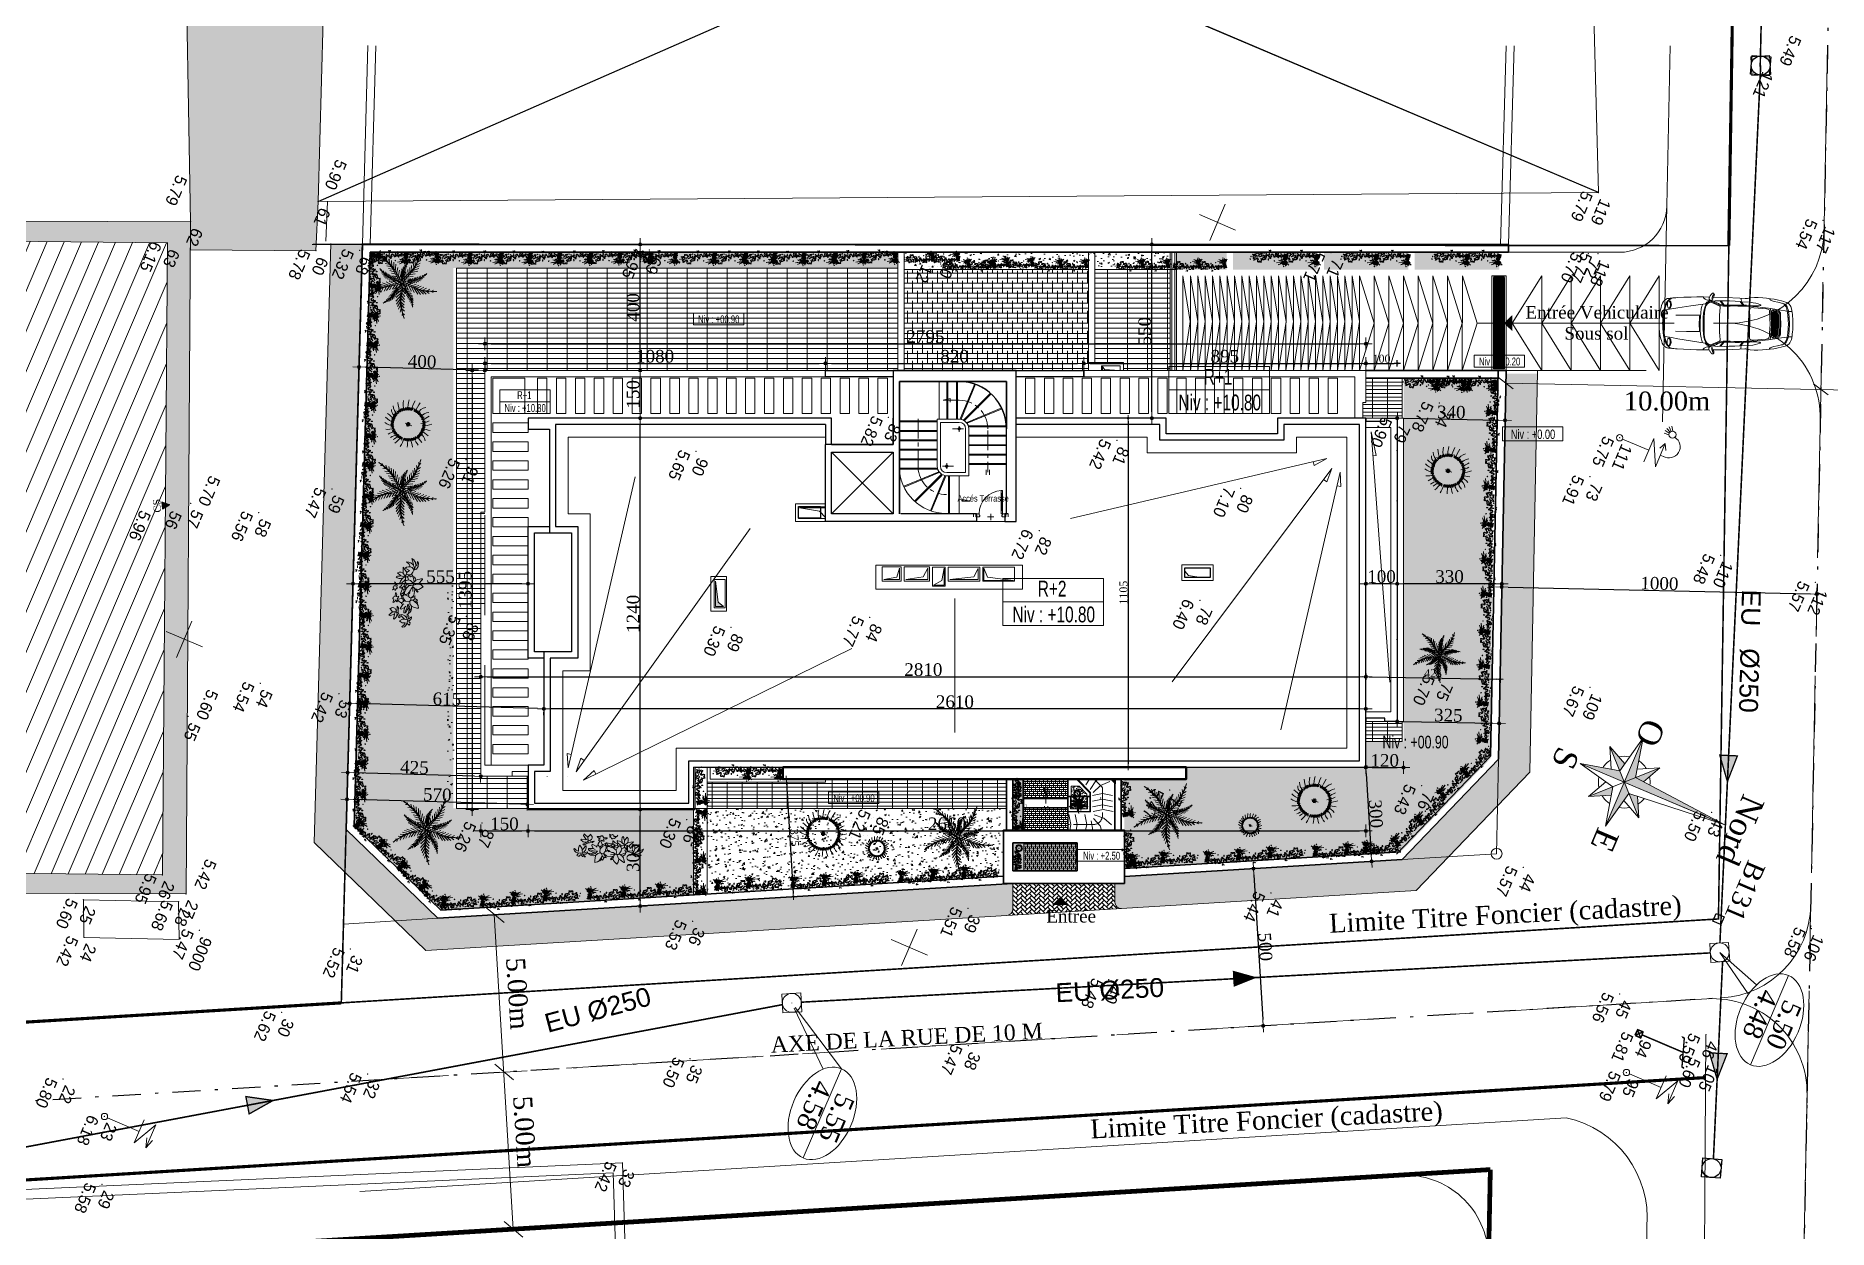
# Model space of a CAD drawing. Header units: metres. Extents: x 0 to 4415, y 1197 to 2590.
# Drawn here: x 2154.3 to 2211.2, y 1433.6 to 1471.5 of the extents above; entities that cross this region are included whole.
import ezdxf
from ezdxf.enums import TextEntityAlignment as Align

# ---------------------------------------------------------------- set-up
doc = ezdxf.new("R2010")
doc.units = ezdxf.units.M
for name, pattern in [('AXES', [2, 1.25, -0.25, 0.25, -0.25]), ('CACHE2', [4.7625, 3.175, -1.5875]), ('CONTINU', [0]), ('DDOT1000', [7.2, 3.6, -1.8, 0, -1.8]), ('PK100', [0.3, 0.15, -0.15]), ('PK1000', [2.4, 1.2, -1.2])]:
    doc.linetypes.add(name, pattern=pattern)
doc.layers.get('DEFPOINTS').update_dxf_attribs({"lineweight": 5})
for name, color, linetype, lineweight, true_color in [('00-axe', 7, 'AXES', 5, 0xdb0000), ('A_VEGETATION', 7, 'Continuous', 9, 0x009900), ('veg', 7, 'Continuous', 9, 0x61c200), ('VEGETATION', 7, 'Continuous', 5, 0x7ea800), ('VEGETATIONS', 7, 'Continuous', 20, 0x91c200)]:
    doc.layers.add(name, color=color, linetype=linetype, lineweight=lineweight, true_color=true_color)
for name, color, linetype, lineweight in [('00-cot-ext 2', 7, 'Continuous', 13), ('00-cote', 7, 'CONTINU', 20), ('00-Menuiserie', 152, 'CONTINU', 5), ('00-MUR', 7, 'Continuous', 30), ('00-Niveau', 2, 'Continuous', 9), ('3 D MURS', 7, 'Continuous', 30), ('A_TRAM', 10, 'AXES', 15), ('allee', 90, 'Continuous', 18), ('brd', 191, 'Continuous', 18), ('caché', 20, 'CACHE2', 13), ('Carroyage', 7, 'Continuous', 18), ('CIMENT', 251, 'Continuous', 18), ('cloture', 50, 'Continuous', 18), ('cos', 240, 'Continuous', 18), ('COT', 7, 'Continuous', 18), ('elect', 7, 'Continuous', 18), ('EP', 6, 'Continuous', 18), ('eu', 7, 'Continuous', 18), ('Façade 02', 41, 'Continuous', 35), ('fosse', 211, 'Continuous', 18), ('gris', 251, 'Continuous', 9), ('HATCH', 7, 'Continuous', 18), ('impasse', 155, 'Continuous', 18), ('LIM', 170, 'Continuous', 18), ('MENUISERIE', 152, 'Continuous', 13), ('mur', 7, 'Continuous', 50), ('PARCELLES', 90, 'Continuous', 18), ('ptt', 7, 'Continuous', 18), ('TopoAlt', 7, 'Continuous', 18), ('TopoCod', 1, 'Continuous', 18), ('TOPOJIS', 7, 'Continuous', 18), ('TopoMat', 3, 'Continuous', 18), ('vue', 7, 'Continuous', 5)]:
    doc.layers.add(name, color=color, linetype=linetype, lineweight=lineweight)
doc.layers.add('gaines', color=90, linetype='Continuous')
doc.styles.add('style1', font='romantic.ttf')
doc.styles.add('STYLE2', font='swissl.ttf', dxfattribs={"width": 0.7})
doc.styles.add('WALIDcotat', font='times.ttf')
doc.dimstyles.new('walid 100', dxfattribs={"dimscale": 0, "dimtxt": 0.25, "dimasz": 0.1, "dimexe": 1.25, "dimexo": 0.625, "dimgap": 0.02, "dimtad": 1, "dimdec": 0, "dimlfac": 100, "dimrnd": 5, "dimtxsty": 'WALIDcotat', "dimblk": 'COTE', "dimcen": 2.5, "dimse1": 1, "dimse2": 1, "dimclrd": 256, "dimclrt": 256, "dimadec": 0, "dimazin": 0, "dimtfac": 1, "dimtdec": 0, "dimtix": 1, "dimtmove": 2, "dimatfit": 3, "dimldrblk": 'COTE', "dimfxl": 1.25, "dimarcsym": 0})
pattern_1 = [(0, (271.23521, -0.00695), (3e-17, 0.1190625), []), (90, (271.2352, -0.00695), (-0.47625, 1e-16), [])]
pattern_2 = [(0, (271.23521, -0.00695), (4e-17, 0.15875), []), (90, (271.2352, -0.00695), (-0.635, 2e-16), [])]
pattern_3 = [(0, (271.23521, -0.00695), (2e-17, 0.0635), []), (90, (271.23521, -0.00695), (-0.0635, 0.127), [0.15875, -0.09525])]
pattern_4 = [(50, (271.23521, -0.00695), (0.182184669, -0.015939086), [0.01905, -0.20955]), (355, (271.23521, -0.00695), (-0.035243421, 0.191056845), [0.01524, -0.167640584]), (100.451445, (271.2504, -0.00828), (0.146941247, 0.175117752), [0.016190009, -0.178090245]), (46.1842, (271.23521, 0.04385), (0.27107904, -0.042042328), [0.028575, -0.314325]), (96.635558, (271.2578, 0.04035), (0.237404134, 0.247426125), [0.024285023, -0.267135608]), (351.184151, (271.2352, 0.04385), (0.237404134, 0.247426125), [0.022859967, -0.251459732]), (21, (271.26061, 0.03115), (0.151614391, -0.102265198), [0.01905, -0.20955]), (326, (271.26061, 0.03115), (0.061802028, 0.184187966), [0.01524, -0.16764]), (71.451445, (271.27325, 0.02263), (0.213416419, 0.081922769), [0.016190009, -0.178089938]), (37.5, (271.23521, -0.00695), (0.0030886033, 0.0845550389), [0, -0.165608, 0, -0.17018, 0, -0.168275]), (7.5, (271.23521, -0.00695), (0.0668196625, 0.1001805748), [0, -0.097028, 0, -0.161798, 0, -0.064135]), (327.5, (271.17857, -0.00695), (0.1355905952, -0.005728744), [0, -0.0635, 0, -0.19812, 0, -0.26289]), (317.5, (271.15317, -0.00695), (0.1481291814, 0.025426491), [0, -0.08255, 0, -0.131572, 0, -0.18669])]

msp = doc.modelspace()

# ---------------------------------------------------------------- texts
at = {"style": 'style1'}
msp.add_text('B131', height=0.6, rotation=246.9764, dxfattribs=at).set_placement((2208.64, 1445.4))
at = {"layer": '00-axe', "ltscale": 0.5, "style": 'STYLE2', "width": 0.7}
msp.add_text('Accés Terrasse ', height=0.2, dxfattribs=at).set_placement((2184.387, 1456.942), align=Align.TOP_CENTER)
at = {"layer": '00-axe', "ltscale": 0.5, "char_height": 0.4, "width": 5.09756, "attachment_point": 7, "style": 'style1'}
for s, insert in [('\\pi0.3331;Entrée Vehiculaire \\P\\pi1.5727;Sous sol ', (2201.228, 1461.875)), ('Entrée ', (2186.36, 1443.376))]:
    msp.add_mtext(s, dxfattribs=dict(at, insert=insert))
at = {"layer": '00-axe', "ltscale": 0.5, "char_height": 0.1, "attachment_point": 1, "style": 'STYLE2'}
for s, insert in [('2', (2185.679, 1447.433)), ('1', (2185.679, 1447.133))]:
    msp.add_mtext_dynamic_manual_height_columns(s, width=25.98477, gutter_width=12.5, heights=[0], dxfattribs=dict(at, insert=insert))
at = {"layer": '00-axe', "ltscale": 0.5, "insert": (2177.629, 1439.242), "char_height": 0.5, "width": 10.6728, "attachment_point": 7, "rotation": 3, "style": 'style1'}
msp.add_mtext('AXE DE LA RUE DE 10 M  ', dxfattribs=at)
at = {"layer": '00-Niveau', "style": 'STYLE2', "width": 0.7}
for s, height, p in [('Niv : +00.90', 0.25, (2175.966, 1462.65)), ('Niv : +00.20', 0.25, (2200.743, 1461.312)), ('R+1', 0.5, (2191.811, 1460.954)), ('R+1', 0.25, (2169.796, 1460.244)), ('Niv : +10.80', 0.5, (2191.862, 1460.136)), ('Niv : +10.80', 0.25, (2169.822, 1459.835)), ('Niv : +0.00', 0.3, (2201.802, 1459.027)), ('R+2', 0.5, (2186.544, 1454.228)), ('Niv : +10.80', 0.5, (2186.595, 1453.409)), ('Niv : +00.90', 0.4, (2198.075, 1449.308)), ('Niv : +00.90', 0.25, (2180.256, 1447.455)), ('Niv : +2.50', 0.25, (2188.114, 1445.626))]:
    msp.add_text(s, height=height, dxfattribs=at).set_placement(p, align=Align.TOP_CENTER)
at = {"layer": 'COT', "style": 'style1'}
for s, p in [('4.48', (2209.057, 1441.313, -36.276)), ('5.50', (2209.797, 1440.973, -36.276)), ('4.58', (2179.034, 1438.424, -36.276)), ('5.55', (2179.744, 1438.013, -36.276))]:
    msp.add_text(s, height=0.6, rotation=246.8943, dxfattribs=at).set_placement(p)
at = {"layer": 'eu', "style": 'STYLE2'}
for s, rotation, p in [('EU   %%C250', 268.5481, (2208.435, 1453.957)), ('EU %%C250', 15, (2170.539, 1439.878)), ('EU %%C250', 3, (2186.668, 1440.849))]:
    msp.add_text(s, height=0.6, rotation=rotation, dxfattribs=at).set_placement(p)
at = {"layer": 'LIM', "style": 'style1'}
msp.add_text('Limite Titre Foncier (cadastre)', height=0.6, rotation=3, dxfattribs=at).set_placement((2187.769, 1436.525))
at = {"layer": 'PARCELLES', "color": 1, "style": 'style1'}
msp.add_text('10.00m', height=0.6, dxfattribs=at).set_placement((2204.684, 1459.632))
for s, rotation, p in [('Limite Titre Foncier (cadastre)', 3, (2195.349, 1443.053)), ('5.00m', 273.5883, (2169.216, 1442.254)), ('5.00m', 273.5883, (2169.44, 1437.863))]:
    msp.add_text(s, height=0.6, rotation=rotation, dxfattribs=at).set_placement(p)

# ---------------------------------------------------------------- blocks, each defined once
blk = doc.blocks.new('Plantes')
for p, q in [((-0.69, 1.27), (-0.19, 1.29)), ((-0.21, 1.29), (-0.69, 1.27)), ((-0.59, 1.41), (-0.21, 1.29)), ((-0.22, 1.28), (-0.59, 1.41)), ((-0.58, 1.71), (-0.24, 1.3)), ((-0.19, 1.29), (-0.58, 1.71)), ((-0.56, 0.93), (-0.21, 1.29)), ((-0.24, 1.27), (-0.56, 0.93)), ((-0.54, 1.15), (-0.22, 1.28)), ((-0.22, 1.28), (-0.54, 1.15)), ((-0.21, 1.29), (-0.51, 0.34)), ((-0.49, 0.36), (-0.24, 1.27)), ((-0.22, 1.26), (-0.49, 1.22)), ((-0.21, 1.29), (-0.48, 1.49)), ((-0.22, 1.23), (-0.45, 0.84)), ((-0.2, 1.25), (-0.35, 0.56)), ((-0.22, 1.24), (-0.34, 1.04)), ((-0.28, 1.61), (-0.2, 1.28)), ((-0.24, 1.3), (-0.28, 1.61)), ((-0.27, 0.1), (-0.21, 1.29)), ((-0.18, 1.27), (-0.27, 0.09)), ((-0.23, 1.29), (-0.2, 1.52)), ((-0.23, 1.28), (-0.12, 0.75)), ((-0.21, 1.29), (-0.06, 1.38)), ((-0.21, 1.33), (0.13, 0.68)), ((0.29, 0.96), (-0.21, 1.33)), ((-0.21, 1.29), (0.05, 1.25)), ((0.08, 0.38), (-0.22, 1.28)), ((-0.2, 1.28), (-0.15, 1.53)), ((-0.2, 1.28), (-0.06, 1.13)), ((-0.2, 1.27), (0.08, 0.38)), ((-0.15, 1.53), (-0.19, 1.27)), ((-0.19, 1.27), (-0.09, 1.46)), ((0.28, 1.39), (-0.18, 1.29)), ((-0.18, 1.29), (0.29, 0.96)), ((0.13, 0.68), (-0.18, 1.27)), ((-0.09, 1.46), (-0.17, 1.27)), ((-0.17, 1.27), (0.28, 1.39)), ((0.47, 0.27), (0.45, 0.26)), ((0.45, 0.26), (0.48, 0.24)), ((0.48, 0.24), (0.47, 0.27)), ((0.49, 0.28), (0.48, 0.24)), ((0.48, 0.24), (0.52, 0.26)), ((0.51, 0.56), (0.49, 0.55)), ((0.49, 0.55), (0.51, 0.54)), ((0.49, 0.55), (0.49, 0.55)), ((0.52, 0.28), (0.49, 0.28)), ((0.5, 0.59), (0.5, 0.57)), ((0.51, 0.59), (0.5, 0.59)), ((0.5, 0.57), (0.51, 0.56)), ((0.53, 0.58), (0.51, 0.59)), ((0.51, 0.54), (0.54, 0.55)), ((0.52, 0.26), (0.51, 0.22)), ((0.51, 0.22), (0.55, 0.2)), ((0.52, 0.68), (0.52, 0.67)), ((0.54, 0.68), (0.52, 0.68)), ((0.52, 0.67), (0.54, 0.66)), ((0.54, 0.66), (0.52, 0.65)), ((0.52, 0.65), (0.52, 0.64)), ((0.52, 0.64), (0.53, 0.63)), ((0.53, 0.25), (0.52, 0.28)), ((0.53, 0.63), (0.55, 0.63)), ((0.53, 0.6), (0.53, 0.58)), ((0.56, 0.6), (0.53, 0.6)), ((0.54, 0.55), (0.53, 0.52)), ((0.53, 0.52), (0.56, 0.52)), ((0.53, 0.22), (0.53, 0.25)), ((0.55, 0.24), (0.53, 0.22)), ((0.56, 0.9), (0.54, 0.87)), ((0.54, 0.87), (0.56, 0.88)), ((0.55, 0.66), (0.54, 0.68)), ((0.55, 0.63), (0.54, 0.62)), ((0.54, 0.62), (0.56, 0.6)), ((0.56, 0.68), (0.55, 0.66)), ((0.58, 0.22), (0.55, 0.24)), ((0.55, 0.2), (0.58, 0.23)), ((0.59, 0.88), (0.56, 0.9)), ((0.56, 0.88), (0.57, 0.89)), ((0.58, 0.68), (0.56, 0.68)), ((0.56, 0.52), (0.57, 0.53)), ((0.57, 0.89), (0.59, 0.88)), ((0.57, 0.65), (0.59, 0.66)), ((0.59, 0.64), (0.57, 0.65)), ((0.57, 0.53), (0.58, 0.56)), ((0.59, 0.92), (0.58, 0.91)), ((0.58, 0.91), (0.59, 0.88)), ((0.59, 0.66), (0.58, 0.68)), ((0.58, 0.56), (0.6, 0.55)), ((0.58, 0.23), (0.59, 0.28)), ((0.61, 0.26), (0.58, 0.25)), ((0.58, 0.25), (0.58, 0.22)), ((0.59, 0.92), (0.61, 0.93)), ((0.61, 0.91), (0.59, 0.92)), ((0.61, 0.92), (0.59, 0.92)), ((0.59, 0.88), (0.61, 0.89)), ((0.6, 0.63), (0.59, 0.64)), ((0.61, 0.31), (0.59, 0.3)), ((0.59, 0.3), (0.59, 0.28)), ((0.59, 0.28), (0.62, 0.25)), ((0.59, 0.28), (0.61, 0.26)), ((0.62, 0.64), (0.6, 0.63)), ((0.6, 0.55), (0.63, 0.56)), ((0.61, 0.93), (0.62, 0.96)), ((0.62, 0.89), (0.61, 0.92)), ((0.61, 0.89), (0.61, 0.91)), ((0.64, 0.29), (0.61, 0.31)), ((0.62, 1.25), (0.62, 1.24)), ((0.62, 1.24), (0.65, 1.22)), ((0.62, 0.96), (0.64, 0.94)), ((0.64, 0.92), (0.62, 0.89)), ((0.64, 0.67), (0.62, 0.66)), ((0.62, 0.66), (0.63, 0.64)), ((0.63, 0.64), (0.62, 0.64)), ((0.63, 0.56), (0.62, 0.53)), ((0.62, 0.53), (0.66, 0.52)), ((0.66, 0.52), (0.62, 0.5)), ((0.62, 0.5), (0.62, 0.48)), ((0.62, 0.48), (0.64, 0.47)), ((0.62, 0.25), (0.67, 0.28)), ((0.65, 1.22), (0.63, 1.2)), ((0.63, 1.2), (0.63, 1.18)), ((0.63, 1.18), (0.67, 1.18)), ((0.65, 1), (0.63, 0.99)), ((0.63, 0.99), (0.65, 0.96)), ((0.64, 0.94), (0.66, 0.94)), ((0.67, 0.91), (0.64, 0.92)), ((0.65, 0.67), (0.64, 0.67)), ((0.64, 0.47), (0.67, 0.48)), ((0.66, 0.33), (0.64, 0.31)), ((0.64, 0.31), (0.64, 0.29)), ((0.68, 1), (0.65, 1)), ((0.65, 0.96), (0.68, 0.96)), ((0.66, 0.94), (0.65, 0.92)), ((0.65, 0.92), (0.67, 0.9)), ((0.66, 0.66), (0.65, 0.67)), ((0.68, 1.13), (0.66, 1.12)), ((0.66, 1.12), (0.67, 1.08)), ((0.68, 0.96), (0.66, 0.94)), ((0.66, 0.94), (0.67, 0.91)), ((0.67, 0.67), (0.66, 0.66)), ((0.67, 0.37), (0.66, 0.35)), ((0.66, 0.35), (0.67, 0.34)), ((0.66, 0.34), (0.66, 0.33)), ((0.67, 0.34), (0.66, 0.34)), ((0.67, 0.28), (0.66, 0.23)), ((0.66, 0.23), (0.7, 0.21)), ((0.7, 0.21), (0.66, 0.19)), ((0.66, 0.19), (0.66, 0.15)), ((0.66, 0.15), (0.69, 0.13)), ((0.67, 1.18), (0.68, 1.21)), ((0.69, 1.08), (0.67, 1.07)), ((0.67, 1.08), (0.69, 1.08)), ((0.67, 1.07), (0.69, 1.05)), ((0.69, 1.05), (0.67, 1.03)), ((0.67, 1.03), (0.68, 1)), ((0.67, 0.9), (0.69, 0.9)), ((0.69, 0.67), (0.67, 0.67)), ((0.67, 0.48), (0.67, 0.46)), ((0.67, 0.46), (0.69, 0.45)), ((0.68, 0.37), (0.67, 0.37)), ((0.68, 1.21), (0.7, 1.17)), ((0.71, 1.11), (0.68, 1.13)), ((0.69, 0.45), (0.68, 0.43)), ((0.68, 0.43), (0.7, 0.42)), ((0.68, 0.42), (0.68, 0.41)), ((0.7, 0.42), (0.68, 0.42)), ((0.68, 0.41), (0.69, 0.39)), ((0.69, 0.36), (0.68, 0.37)), ((0.69, 0.93), (0.71, 0.91)), ((0.69, 0.9), (0.69, 0.93)), ((0.7, 0.75), (0.69, 0.73)), ((0.69, 0.73), (0.72, 0.71)), ((0.72, 0.71), (0.69, 0.7)), ((0.69, 0.7), (0.69, 0.67)), ((0.69, 0.39), (0.71, 0.4)), ((0.69, 0.37), (0.69, 0.36)), ((0.71, 0.37), (0.69, 0.37)), ((0.69, 0.13), (0.72, 0.16)), ((0.72, 1.17), (0.7, 1.15)), ((0.7, 1.17), (0.72, 1.17)), ((0.7, 1.15), (0.71, 1.11)), ((0.73, 0.76), (0.7, 0.75)), ((0.71, 0.4), (0.7, 0.39)), ((0.7, 0.39), (0.71, 0.37)), ((0.71, 0.91), (0.73, 0.91)), ((0.73, 0.91), (0.72, 0.89)), ((0.72, 0.89), (0.75, 0.87)), ((0.75, 0.87), (0.72, 0.86)), ((0.72, 0.86), (0.72, 0.83)), ((0.72, 0.83), (0.74, 0.81)), ((0.72, 0.16), (0.73, 0.11)), ((0.76, 0.74), (0.73, 0.76)), ((0.73, 0.11), (0.77, 0.09)), ((0.74, 0.81), (0.77, 0.83)), ((0.77, 0.83), (0.76, 0.79)), ((0.76, 0.79), (0.79, 0.78)), ((0.79, 0.78), (0.76, 0.77)), ((0.76, 0.77), (0.76, 0.74)), ((0.77, 0.17), (0.82, 0.15)), ((0.79, 0.12), (0.77, 0.17)), ((0.77, 0.09), (0.79, 0.12)), ((0.78, 0.23), (0.81, 0.27)), ((0.83, 0.23), (0.78, 0.23)), ((0.79, 0.31), (0.83, 0.3)), ((0.81, 0.27), (0.79, 0.31)), ((0.82, 0.15), (0.84, 0.19)), ((0.83, 0.3), (0.87, 0.34)), ((0.84, 0.19), (0.83, 0.23)), ((0.87, 0.34), (0.88, 0.29)), ((0.9, 0), (0.87, -0.02)), ((0.88, 0.29), (0.93, 0.29)), ((0.93, -0.01), (0.9, 0)), ((0.93, 0.29), (0.95, 0.32)), ((0.94, 0.35), (0.99, 0.35)), ((0.95, 0.32), (0.94, 0.35)), ((0.99, 0.08), (0.96, 0.07)), ((0.96, 0.07), (0.98, 0.03)), ((0.98, 0.03), (1.01, 0.02)), ((0.99, 0.35), (1.01, 0.38)), ((1.02, 0.07), (0.99, 0.08)), ((1.01, 0.02), (0.99, 0)), ((0.99, 0), (0.99, -0.03)), ((1.01, 0.38), (1.02, 0.34)), ((1.03, 0.13), (1.01, 0.1)), ((1.01, 0.1), (1.02, 0.07)), ((1.04, 0.34), (1.02, 0.32)), ((1.02, 0.34), (1.04, 0.34)), ((1.02, 0.32), (1.01, 0.29)), ((1.01, 0.29), (1.05, 0.28)), ((1.05, 0.23), (1.02, 0.21)), ((1.02, 0.21), (1.02, 0.18)), ((1.02, 0.18), (1.05, 0.18)), ((1.05, 0.18), (1.03, 0.15)), ((1.03, 0.15), (1.03, 0.13)), ((1.05, 0.28), (1.08, 0.3)), ((1.08, 0.21), (1.05, 0.23)), ((1.08, 0.3), (1.08, 0.27)), ((1.08, 0.27), (1.11, 0.25)), ((1.11, 0.25), (1.08, 0.24)), ((1.08, 0.24), (1.08, 0.21)), ((-0.22, -1.86), (-0.21, -1.92)), ((-0.2, -1.87), (-0.22, -1.86)), ((-0.21, -1.92), (-0.16, -1.94)), ((-0.16, -1.94), (-0.21, -1.97)), ((-0.21, -1.97), (-0.21, -2.03)), ((-0.21, -2.03), (-0.15, -2.06)), ((-0.2, -1.89), (-0.2, -1.87)), ((-0.18, -1.87), (-0.2, -1.89)), ((-0.14, -2.16), (-0.2, -2.19)), ((-0.2, -2.19), (-0.18, -2.25)), ((-0.19, -1.9), (-0.17, -1.89)), ((-0.16, -1.91), (-0.19, -1.9)), ((-0.13, -2.27), (-0.19, -2.3)), ((-0.19, -2.3), (-0.18, -2.36)), ((-0.17, -1.87), (-0.18, -1.87)), ((-0.18, -2.25), (-0.13, -2.27)), ((-0.17, -1.89), (-0.17, -1.87)), ((-0.15, -1.92), (-0.16, -1.91)), ((-0.15, -1.92), (-0.15, -1.92)), ((-0.12, -1.93), (-0.15, -1.92)), ((-0.15, -2.06), (-0.1, -2.01)), ((-0.12, -1.89), (-0.14, -1.9)), ((-0.14, -1.9), (-0.12, -1.93)), ((-0.08, -2.2), (-0.14, -2.16)), ((-0.1, -1.9), (-0.12, -1.89)), ((-0.1, -1.91), (-0.1, -1.9)), ((-0.09, -1.9), (-0.1, -1.91)), ((-0.1, -2.01), (-0.09, -2.08)), ((-0.07, -1.9), (-0.09, -1.9)), ((-0.09, -2.08), (-0.03, -2.1)), ((-0.03, -2.1), (-0.09, -2.13)), ((-0.09, -2.13), (-0.08, -2.2)), ((-0.09, -2.34), (-0.08, -2.33)), ((-0.08, -2.33), (-0.08, -2.34)), ((-0.05, -1.88), (-0.07, -1.9)), ((-0.02, -1.89), (-0.05, -1.88)), ((0, -1.84), (-0.03, -1.85)), ((-0.03, -1.85), (-0.02, -1.89)), ((0.03, -1.85), (0, -1.84)), ((0.04, -1.89), (0.03, -1.85)), ((0.06, -1.86), (0.04, -1.89)), ((0.05, -2.35), (0.07, -2.32)), ((0.1, -1.88), (0.06, -1.86)), ((0.09, -1.75), (0.07, -1.77)), ((0.07, -1.77), (0.09, -1.81)), ((0.07, -2.32), (0.09, -2.34)), ((0.13, -1.77), (0.09, -1.75)), ((0.09, -1.81), (0.12, -1.82)), ((0.12, -1.82), (0.09, -1.85)), ((0.09, -1.85), (0.1, -1.88)), ((0.11, -1.54), (0.1, -1.56)), ((0.1, -1.56), (0.12, -1.58)), ((0.1, -1.58), (0.1, -1.6)), ((0.12, -1.58), (0.1, -1.58)), ((0.1, -1.6), (0.1, -1.62)), ((0.12, -1.62), (0.1, -1.63)), ((0.1, -1.62), (0.12, -1.62)), ((0.1, -1.63), (0.12, -1.64)), ((0.13, -1.54), (0.11, -1.54)), ((0.11, -2.28), (0.14, -2.26)), ((0.14, -2.3), (0.11, -2.28)), ((0.12, -1.45), (0.12, -1.48)), ((0.15, -1.46), (0.12, -1.45)), ((0.12, -1.48), (0.13, -1.5)), ((0.12, -1.64), (0.13, -1.64)), ((0.12, -2.34), (0.14, -2.3)), ((0.14, -1.42), (0.13, -1.44)), ((0.13, -1.44), (0.15, -1.46)), ((0.13, -1.5), (0.16, -1.49)), ((0.14, -1.55), (0.13, -1.54)), ((0.13, -1.64), (0.14, -1.63)), ((0.14, -1.66), (0.13, -1.67)), ((0.13, -1.67), (0.13, -1.69)), ((0.13, -1.69), (0.15, -1.69)), ((0.14, -1.7), (0.13, -1.73)), ((0.13, -1.73), (0.13, -1.77)), ((0.16, -1.4), (0.14, -1.42)), ((0.14, -1.53), (0.14, -1.55)), ((0.18, -1.53), (0.14, -1.53)), ((0.14, -1.63), (0.14, -1.64)), ((0.14, -1.64), (0.16, -1.64)), ((0.16, -1.67), (0.14, -1.66)), ((0.15, -1.69), (0.14, -1.7)), ((0.14, -1.7), (0.14, -1.7)), ((0.14, -2.26), (0.16, -2.23)), ((0.16, -1.49), (0.15, -1.51)), ((0.15, -1.51), (0.18, -1.53)), ((0.16, -1.64), (0.15, -1.65)), ((0.15, -1.65), (0.16, -1.67)), ((0.19, -1.42), (0.16, -1.4)), ((0.16, -2.23), (0.18, -2.27)), ((0.18, -2.27), (0.22, -2.25)), ((0.21, -1.36), (0.19, -1.38)), ((0.19, -1.38), (0.19, -1.42)), ((0.22, -2.25), (0.2, -2.29)), ((0.2, -2.29), (0.22, -2.32)), ((0.24, -1.38), (0.21, -1.36)), ((0.22, -2.32), (0.25, -2.31)), ((0.24, -1.42), (0.24, -1.38)), ((0.27, -1.4), (0.24, -1.42)), ((0.25, -2.31), (0.27, -2.27)), ((0.3, -1.42), (0.27, -1.4)), ((0.27, -2.27), (0.29, -2.31)), ((0.29, -0.65), (0.29, -0.66)), ((0.31, -0.65), (0.29, -0.65)), ((0.3, -0.66), (0.29, -0.67)), ((0.29, -0.66), (0.3, -0.66)), ((0.29, -0.67), (0.29, -0.68)), ((0.29, -0.68), (0.3, -0.68)), ((0.29, -0.68), (0.29, -0.68)), ((0.3, -0.7), (0.29, -0.71)), ((0.29, -0.71), (0.3, -0.72)), ((0.29, -0.71), (0.29, -0.71)), ((0.3, -1.31), (0.29, -1.35)), ((0.29, -1.35), (0.34, -1.36)), ((0.29, -2.31), (0.32, -2.3)), ((0.3, -0.68), (0.3, -0.69)), ((0.3, -0.69), (0.32, -0.69)), ((0.32, -0.71), (0.3, -0.7)), ((0.3, -0.72), (0.3, -0.73)), ((0.3, -0.73), (0.33, -0.76)), ((0.3, -0.73), (0.3, -0.73)), ((0.31, -1.29), (0.3, -1.31)), ((0.34, -1.36), (0.3, -1.39)), ((0.3, -1.39), (0.3, -1.42)), ((0.34, -0.67), (0.31, -0.65)), ((0.32, -0.69), (0.31, -0.7)), ((0.31, -0.7), (0.32, -0.71)), ((0.34, -1.31), (0.31, -1.29)), ((0.32, -2.3), (0.32, -2.31)), ((0.34, -2.31), (0.32, -2.32)), ((0.32, -2.31), (0.34, -2.31)), ((0.32, -2.32), (0.32, -2.33)), ((0.32, -2.33), (0.34, -2.33)), ((0.33, -0.76), (0.36, -0.74)), ((0.35, -0.63), (0.34, -0.67)), ((0.35, -1.28), (0.34, -1.31)), ((0.34, -2.33), (0.34, -2.33)), ((0.38, -0.64), (0.35, -0.63)), ((0.37, -1.25), (0.35, -1.28)), ((0.36, -0.74), (0.36, -0.78)), ((0.36, -0.78), (0.39, -0.8)), ((0.4, -1.25), (0.37, -1.25)), ((0.4, -0.66), (0.38, -0.64)), ((0.38, -0.7), (0.4, -0.66)), ((0.42, -0.69), (0.38, -0.7)), ((0.39, -0.8), (0.42, -0.79)), ((0.43, -1.27), (0.4, -1.25)), ((0.41, -1.45), (0.43, -1.42)), ((0.45, -1.45), (0.41, -1.45)), ((0.45, -0.73), (0.42, -0.69)), ((0.42, -0.79), (0.43, -0.74)), ((0.42, -1.36), (0.45, -1.34)), ((0.46, -1.36), (0.42, -1.36)), ((0.42, -1.4), (0.45, -1.4)), ((0.43, -1.42), (0.42, -1.4)), ((0.43, -0.74), (0.46, -0.77)), ((0.47, -1.22), (0.43, -1.24)), ((0.43, -1.24), (0.43, -1.27)), ((0.44, -1.31), (0.47, -1.32)), ((0.45, -1.34), (0.44, -1.31)), ((0.46, -0.69), (0.45, -0.73)), ((0.45, -1.4), (0.47, -1.39)), ((0.46, -1.48), (0.45, -1.45)), ((0.5, -0.68), (0.46, -0.69)), ((0.46, -0.77), (0.5, -0.75)), ((0.47, -1.39), (0.46, -1.36)), ((0.47, -1.45), (0.46, -1.48)), ((0.47, -0.61), (0.47, -0.65)), ((0.51, -0.61), (0.47, -0.61)), ((0.47, -0.65), (0.5, -0.68)), ((0.49, -0.83), (0.47, -0.88)), ((0.47, -0.88), (0.51, -0.9)), ((0.5, -1.24), (0.47, -1.22)), ((0.47, -1.32), (0.49, -1.29)), ((0.5, -1.45), (0.47, -1.45)), ((0.48, -0.09), (0.48, -0.1)), ((0.5, -0.09), (0.48, -0.09)), ((0.48, -0.1), (0.49, -0.12)), ((0.48, -0.12), (0.48, -0.14)), ((0.49, -0.12), (0.48, -0.12)), ((0.48, -0.14), (0.5, -0.15)), ((0.48, -0.18), (0.48, -0.2)), ((0.49, -0.19), (0.48, -0.18)), ((0.48, -0.2), (0.5, -0.22)), ((0.48, -0.22), (0.49, -0.24)), ((0.5, -0.22), (0.48, -0.22)), ((0.48, -1.52), (0.51, -1.49)), ((0.52, -1.52), (0.48, -1.52)), ((0.51, -0.2), (0.49, -0.19)), ((0.49, -0.24), (0.51, -0.24)), ((0.5, -0.75), (0.49, -0.8)), ((0.49, -0.8), (0.53, -0.82)), ((0.53, -0.82), (0.49, -0.83)), ((0.49, -1.29), (0.5, -1.24)), ((0.53, -1.28), (0.49, -1.29)), ((0.49, -1.29), (0.49, -1.32)), ((0.49, -1.32), (0.52, -1.33)), ((0.52, -0.11), (0.5, -0.09)), ((0.5, -0.15), (0.52, -0.14)), ((0.51, -1.49), (0.5, -1.45)), ((0.52, -0.14), (0.51, -0.16)), ((0.53, -0.16), (0.51, -0.17)), ((0.51, -0.16), (0.53, -0.16)), ((0.51, -0.17), (0.51, -0.2)), ((0.51, -0.24), (0.52, -0.23)), ((0.54, -0.63), (0.51, -0.61)), ((0.51, -0.9), (0.55, -0.88)), ((0.53, -0.07), (0.52, -0.11)), ((0.52, -0.23), (0.52, -0.25)), ((0.52, -0.25), (0.55, -0.26)), ((0.52, -1.33), (0.54, -1.31)), ((0.53, -1.55), (0.52, -1.52)), ((0.55, -0.08), (0.53, -0.07)), ((0.53, -1.28), (0.56, -1.3)), ((0.54, -1.31), (0.53, -1.28)), ((0.56, -1.3), (0.53, -1.28)), ((0.54, -1.52), (0.53, -1.55)), ((0.57, -0.59), (0.54, -0.6)), ((0.54, -0.6), (0.54, -0.63)), ((0.55, -0.88), (0.54, -0.91)), ((0.54, -0.91), (0.57, -0.94)), ((0.58, -1.53), (0.54, -1.52)), ((0.57, -0.09), (0.55, -0.08)), ((0.55, -0.26), (0.56, -0.24)), ((0.56, -0.22), (0.58, -0.23)), ((0.56, -0.24), (0.56, -0.22)), ((0.61, -1.24), (0.56, -1.26)), ((0.56, -1.26), (0.56, -1.3)), ((0.56, -1.3), (0.58, -1.27)), ((0.58, -1.48), (0.56, -1.5)), ((0.56, -1.5), (0.58, -1.53)), ((0.57, -0.13), (0.57, -0.09)), ((0.59, -0.11), (0.57, -0.13)), ((0.6, -0.59), (0.57, -0.59)), ((0.57, -0.94), (0.58, -0.94)), ((0.6, -1.17), (0.57, -1.18)), ((0.57, -1.18), (0.57, -1.21)), ((0.57, -1.21), (0.61, -1.24)), ((0.57, -1.76), (0.58, -1.74)), ((0.57, -1.76), (0.57, -1.76)), ((0.57, -1.77), (0.57, -1.76)), ((0.57, -1.77), (0.57, -1.77)), ((0.58, -0.23), (0.6, -0.21)), ((0.59, -0.92), (0.58, -0.93)), ((0.58, -0.93), (0.59, -0.92)), ((0.58, -0.93), (0.59, -0.93)), ((0.58, -0.93), (0.58, -0.93)), ((0.58, -0.93), (0.58, -0.93)), ((0.58, -0.93), (0.58, -0.93)), ((0.58, -0.94), (0.58, -0.93)), ((0.58, -0.93), (0.58, -0.94)), ((0.58, -0.94), (0.58, -0.93)), ((0.58, -1.27), (0.59, -1.28)), ((0.61, -1.48), (0.58, -1.48)), ((0.58, -1.74), (0.59, -1.75)), ((0.58, -1.78), (0.57, -1.77)), ((0.6, -1.78), (0.58, -1.78)), ((0.58, -1.79), (0.6, -1.79)), ((0.6, -1.8), (0.58, -1.79)), ((0.61, -0.14), (0.59, -0.11)), ((0.59, -0.94), (0.6, -0.92)), ((0.59, -0.93), (0.59, -0.94)), ((0.59, -0.94), (0.59, -0.94)), ((0.59, -0.94), (0.59, -0.94)), ((0.59, -1.28), (0.61, -1.27)), ((0.59, -1.73), (0.6, -1.72)), ((0.6, -1.73), (0.59, -1.73)), ((0.59, -1.75), (0.6, -1.74)), ((0.6, -0.21), (0.6, -0.25)), ((0.62, -0.25), (0.6, -0.26)), ((0.6, -0.25), (0.62, -0.25)), ((0.6, -0.26), (0.6, -0.29)), ((0.6, -0.29), (0.62, -0.3)), ((0.6, -0.62), (0.6, -0.59)), ((0.62, -0.59), (0.6, -0.62)), ((0.6, -0.93), (0.61, -0.92)), ((0.6, -0.92), (0.6, -0.93)), ((0.64, -1.19), (0.6, -1.17)), ((0.6, -1.72), (0.61, -1.71)), ((0.6, -1.74), (0.6, -1.73)), ((0.6, -1.79), (0.6, -1.78)), ((0.6, -1.81), (0.6, -1.8)), ((0.61, -1.81), (0.6, -1.81)), ((0.62, -0.11), (0.61, -0.14)), ((0.61, -0.92), (0.62, -0.95)), ((0.61, -1.27), (0.61, -1.29)), ((0.61, -1.29), (0.63, -1.3)), ((0.62, -1.52), (0.61, -1.48)), ((0.61, -1.63), (0.63, -1.64)), ((0.62, -1.65), (0.61, -1.63)), ((0.61, -1.66), (0.62, -1.65)), ((0.63, -1.66), (0.61, -1.66)), ((0.61, -1.68), (0.62, -1.69)), ((0.61, -1.7), (0.61, -1.68)), ((0.61, -1.71), (0.61, -1.7)), ((0.63, -1.84), (0.61, -1.81)), ((0.63, -0.05), (0.62, -0.08)), ((0.62, -0.08), (0.65, -0.1)), ((0.65, -0.1), (0.62, -0.11)), ((0.62, -0.3), (0.64, -0.28)), ((0.64, -0.59), (0.62, -0.59)), ((0.62, -0.95), (0.64, -0.96)), ((0.64, -0.96), (0.62, -0.97)), ((0.62, -0.97), (0.63, -1)), ((0.63, -1.48), (0.62, -1.52)), ((0.62, -1.68), (0.63, -1.66)), ((0.62, -1.69), (0.62, -1.68)), ((0.66, -0.04), (0.63, -0.05)), ((0.63, -1), (0.65, -1.01)), ((0.63, -1.3), (0.64, -1.29)), ((0.66, -1.49), (0.63, -1.48)), ((0.63, -1.64), (0.65, -1.63)), ((0.65, -1.81), (0.63, -1.84)), ((0.64, -0.28), (0.65, -0.31)), ((0.65, -0.61), (0.64, -0.59)), ((0.64, -0.64), (0.65, -0.61)), ((0.66, -0.64), (0.64, -0.64)), ((0.67, -1.14), (0.64, -1.15)), ((0.64, -1.15), (0.64, -1.19)), ((0.64, -1.29), (0.65, -1.26)), ((0.65, -1.63), (0.64, -1.65)), ((0.64, -1.65), (0.66, -1.65)), ((0.65, -0.31), (0.66, -0.32)), ((0.65, -1.01), (0.67, -0.98)), ((0.66, -1.05), (0.65, -1.07)), ((0.65, -1.07), (0.66, -1.09)), ((0.65, -1.26), (0.66, -1.27)), ((0.66, -1.82), (0.65, -1.81)), ((0.68, -0.07), (0.66, -0.04)), ((0.66, -0.31), (0.67, -0.32)), ((0.66, -0.32), (0.66, -0.31)), ((0.66, -0.32), (0.66, -0.32)), ((0.67, -0.65), (0.66, -0.64)), ((0.7, -1.06), (0.66, -1.05)), ((0.69, -1.09), (0.66, -1.12)), ((0.66, -1.09), (0.69, -1.09)), ((0.66, -1.12), (0.67, -1.14)), ((0.66, -1.27), (0.68, -1.26)), ((0.67, -1.5), (0.66, -1.49)), ((0.66, -1.51), (0.67, -1.5)), ((0.67, -1.5), (0.66, -1.51)), ((0.66, -1.62), (0.68, -1.62)), ((0.67, -1.63), (0.66, -1.62)), ((0.66, -1.65), (0.67, -1.63)), ((0.68, -1.83), (0.66, -1.82)), ((0.66, -1.86), (0.68, -1.83)), ((0.69, -1.87), (0.66, -1.86)), ((0.67, -0.3), (0.68, -0.3)), ((0.68, -0.3), (0.67, -0.3)), ((0.67, -0.32), (0.68, -0.31)), ((0.69, -0.63), (0.67, -0.65)), ((0.67, -0.98), (0.68, -1.01)), ((0.7, -1.29), (0.67, -1.31)), ((0.67, -1.31), (0.68, -1.32)), ((0.69, -1.52), (0.67, -1.5)), ((0.67, -1.54), (0.68, -1.54)), ((0.67, -1.54), (0.67, -1.54)), ((0.67, -1.55), (0.67, -1.54)), ((0.69, -1.55), (0.67, -1.55)), ((0.71, -0.02), (0.68, -0.04)), ((0.68, -0.04), (0.68, -0.07)), ((0.68, -0.29), (0.68, -0.3)), ((0.68, -0.3), (0.68, -0.29)), ((0.68, -0.3), (0.69, -0.3)), ((0.69, -0.3), (0.68, -0.3)), ((0.68, -0.3), (0.69, -0.3)), ((0.68, -0.31), (0.68, -0.3)), ((0.68, -1.01), (0.72, -1.01)), ((0.68, -1.26), (0.68, -1.28)), ((0.68, -1.28), (0.7, -1.29)), ((0.68, -1.32), (0.7, -1.33)), ((0.68, -1.54), (0.69, -1.52)), ((0.68, -1.62), (0.7, -1.61)), ((0.69, -0.3), (0.7, -0.3)), ((0.71, -0.59), (0.69, -0.62)), ((0.69, -0.62), (0.71, -0.63)), ((0.71, -0.63), (0.69, -0.63)), ((0.72, -1.01), (0.69, -1.03)), ((0.69, -1.03), (0.7, -1.06)), ((0.69, -1.27), (0.71, -1.28)), ((0.7, -1.28), (0.69, -1.27)), ((0.69, -1.29), (0.7, -1.28)), ((0.7, -1.29), (0.69, -1.29)), ((0.69, -1.57), (0.69, -1.55)), ((0.7, -1.56), (0.69, -1.57)), ((0.71, -1.89), (0.69, -1.87)), ((0.7, -0.3), (0.71, -0.3)), ((0.7, -0.3), (0.7, -0.3)), ((0.7, -0.3), (0.7, -0.3)), ((0.71, -1.32), (0.7, -1.29)), ((0.7, -1.33), (0.72, -1.33)), ((0.71, -1.55), (0.7, -1.56)), ((0.7, -1.58), (0.71, -1.59)), ((0.7, -1.59), (0.7, -1.58)), ((0.7, -1.6), (0.7, -1.59)), ((0.7, -1.6), (0.7, -1.6)), ((0.71, -1.61), (0.7, -1.6)), ((0.7, -1.6), (0.71, -1.61)), ((0.7, -1.6), (0.7, -1.6)), ((0.7, -1.6), (0.7, -1.6)), ((0.7, -1.61), (0.7, -1.6)), ((0.72, -0.03), (0.71, -0.02)), ((0.71, -0.3), (0.72, -0.3)), ((0.72, -0.59), (0.71, -0.59)), ((0.71, -1.24), (0.73, -1.24)), ((0.73, -1.25), (0.71, -1.24)), ((0.71, -1.28), (0.73, -1.26)), ((0.72, -1.3), (0.71, -1.32)), ((0.72, -1.56), (0.71, -1.55)), ((0.71, -1.59), (0.72, -1.58)), ((0.75, -1.86), (0.71, -1.87)), ((0.71, -1.87), (0.71, -1.89)), ((0.73, -0.05), (0.72, -0.03)), ((0.72, -0.29), (0.73, -0.29)), ((0.72, -0.29), (0.72, -0.29)), ((0.72, -0.29), (0.72, -0.29)), ((0.72, -0.3), (0.72, -0.29)), ((0.72, -0.29), (0.72, -0.3)), ((0.72, -0.3), (0.72, -0.29)), ((0.72, -0.3), (0.72, -0.3)), ((0.74, -0.61), (0.72, -0.59)), ((0.73, -1.31), (0.72, -1.3)), ((0.72, -1.33), (0.73, -1.33)), ((0.74, -1.34), (0.72, -1.33)), ((0.72, -1.33), (0.72, -1.34)), ((0.72, -1.34), (0.74, -1.34)), ((0.72, -1.57), (0.72, -1.56)), ((0.73, -1.57), (0.72, -1.57)), ((0.72, -1.57), (0.73, -1.58)), ((0.72, -1.59), (0.72, -1.57)), ((0.72, -1.58), (0.72, -1.59)), ((0.72, -1.59), (0.72, -1.59)), ((0.72, -1.59), (0.72, -1.59)), ((0.74, -0.04), (0.73, -0.05)), ((0.73, -0.3), (0.74, -0.29)), ((0.73, -0.29), (0.73, -0.3)), ((0.73, -0.29), (0.73, -0.29)), ((0.73, -0.29), (0.73, -0.29)), ((0.73, -0.29), (0.73, -0.29)), ((0.73, -0.3), (0.73, -0.3)), ((0.73, -1.22), (0.73, -1.23)), ((0.73, -1.23), (0.73, -1.22)), ((0.73, -1.23), (0.73, -1.23)), ((0.73, -1.23), (0.73, -1.23)), ((0.73, -1.23), (0.73, -1.23)), ((0.73, -1.23), (0.73, -1.23)), ((0.73, -1.23), (0.73, -1.23)), ((0.73, -1.23), (0.73, -1.23)), ((0.73, -1.23), (0.73, -1.23)), ((0.73, -1.23), (0.73, -1.23)), ((0.73, -1.23), (0.73, -1.23)), ((0.74, -1.23), (0.73, -1.23)), ((0.73, -1.23), (0.74, -1.23)), ((0.74, -1.23), (0.73, -1.23)), ((0.73, -1.23), (0.74, -1.23)), ((0.74, -1.23), (0.73, -1.23)), ((0.73, -1.23), (0.74, -1.23)), ((0.73, -1.23), (0.73, -1.23)), ((0.73, -1.23), (0.73, -1.23)), ((0.73, -1.23), (0.73, -1.23)), ((0.73, -1.23), (0.73, -1.23)), ((0.73, -1.23), (0.73, -1.23)), ((0.73, -1.23), (0.73, -1.23)), ((0.73, -1.23), (0.73, -1.23)), ((0.73, -1.24), (0.73, -1.23)), ((0.73, -1.26), (0.73, -1.25)), ((0.73, -1.33), (0.73, -1.31)), ((0.73, -1.57), (0.73, -1.57)), ((0.73, -1.58), (0.73, -1.57)), ((0.75, -1.81), (0.73, -1.84)), ((0.73, -1.84), (0.75, -1.86)), ((0.75, -0.04), (0.74, -0.04)), ((0.74, -0.08), (0.75, -0.06)), ((0.75, -0.08), (0.74, -0.08)), ((0.74, -0.29), (0.74, -0.3)), ((0.74, -0.3), (0.75, -0.3)), ((0.74, -0.59), (0.74, -0.61)), ((0.76, -0.59), (0.74, -0.59)), ((0.74, -1.23), (0.74, -1.23)), ((0.75, -1.23), (0.74, -1.23)), ((0.74, -1.23), (0.75, -1.23)), ((0.74, -1.23), (0.74, -1.23)), ((0.74, -1.34), (0.74, -1.34)), ((0.75, -0.06), (0.75, -0.04)), ((0.77, -0.09), (0.75, -0.08)), ((0.75, -0.3), (0.76, -0.33)), ((0.75, -1.23), (0.75, -1.23)), ((0.75, -1.23), (0.75, -1.23)), ((0.75, -1.23), (0.75, -1.23)), ((0.75, -1.23), (0.75, -1.23)), ((0.76, -1.81), (0.75, -1.81)), ((0.76, -0.33), (0.79, -0.33)), ((0.77, -0.58), (0.76, -0.59)), ((0.77, -1.84), (0.76, -1.81)), ((0.76, -2.15), (0.77, -2.14)), ((0.76, -2.15), (0.76, -2.15)), ((0.76, -2.15), (0.76, -2.15)), ((0.76, -2.15), (0.76, -2.15)), ((0.76, -2.15), (0.76, -2.15)), ((0.76, -2.15), (0.76, -2.15)), ((0.76, -2.15), (0.76, -2.15)), ((0.76, -2.15), (0.76, -2.15)), ((0.76, -2.15), (0.76, -2.15)), ((0.76, -2.15), (0.76, -2.15)), ((0.76, -2.15), (0.76, -2.15)), ((0.76, -2.15), (0.76, -2.15)), ((0.78, -2.16), (0.76, -2.15)), ((0.77, -0.08), (0.77, -0.09)), ((0.78, -0.08), (0.77, -0.08)), ((0.79, -0.59), (0.77, -0.58)), ((0.79, -1.81), (0.77, -1.84)), ((0.77, -2.04), (0.79, -2.04)), ((0.78, -2.06), (0.77, -2.04)), ((0.77, -2.07), (0.78, -2.06)), ((0.79, -2.07), (0.77, -2.07)), ((0.77, -2.1), (0.78, -2.11)), ((0.78, -2.12), (0.77, -2.1)), ((0.77, -2.14), (0.78, -2.12)), ((0.77, -2.14), (0.77, -2.14)), ((0.77, -2.14), (0.77, -2.14)), ((0.77, -2.14), (0.77, -2.14)), ((0.77, -2.14), (0.77, -2.14)), ((0.79, -0.06), (0.78, -0.08)), ((0.79, -0.33), (0.78, -0.34)), ((0.78, -0.34), (0.79, -0.36)), ((0.78, -2.11), (0.8, -2.09)), ((0.79, -2.17), (0.78, -2.16)), ((0.79, -0.05), (0.79, -0.06)), ((0.8, -0.06), (0.79, -0.05)), ((0.79, -0.36), (0.82, -0.36)), ((0.8, -0.56), (0.79, -0.57)), ((0.79, -0.57), (0.79, -0.59)), ((0.82, -1.81), (0.79, -1.81)), ((0.79, -2.04), (0.81, -2.03)), ((0.8, -2.09), (0.79, -2.07)), ((0.8, -2.16), (0.79, -2.17)), ((0.81, -0.07), (0.8, -0.06)), ((0.81, -0.57), (0.8, -0.56)), ((0.81, -2.16), (0.8, -2.16)), ((0.82, -0.06), (0.81, -0.07)), ((0.82, -0.59), (0.81, -0.57)), ((0.81, -2.03), (0.81, -2.04)), ((0.81, -2.04), (0.83, -2.04)), ((0.82, -2.18), (0.81, -2.16)), ((0.81, -2.19), (0.82, -2.18)), ((0.83, -2.19), (0.81, -2.19)), ((0.84, -0.06), (0.82, -0.06)), ((0.82, -0.36), (0.83, -0.33)), ((0.83, -0.58), (0.82, -0.59)), ((0.84, -1.8), (0.82, -1.81)), ((0.83, -0.33), (0.84, -0.37)), ((0.84, -0.51), (0.83, -0.53)), ((0.83, -0.53), (0.84, -0.55)), ((0.85, -0.58), (0.83, -0.58)), ((0.83, -2.01), (0.85, -2.01)), ((0.84, -2.03), (0.83, -2.01)), ((0.83, -2.04), (0.84, -2.03)), ((0.83, -2.21), (0.83, -2.19)), ((0.84, -2.19), (0.83, -2.21)), ((0.85, -0.04), (0.84, -0.06)), ((0.84, -0.37), (0.87, -0.36)), ((0.85, -0.41), (0.83, -0.43)), ((0.83, -0.43), (0.85, -0.45)), ((0.86, -0.53), (0.84, -0.51)), ((0.84, -0.55), (0.86, -0.56)), ((0.84, -0.56), (0.85, -0.58)), ((0.86, -0.56), (0.84, -0.56)), ((0.86, -1.82), (0.84, -1.8)), ((0.86, -2.2), (0.84, -2.19)), ((0.88, -0.06), (0.85, -0.04)), ((0.87, -0.41), (0.85, -0.41)), ((0.85, -0.45), (0.87, -0.45)), ((0.85, -2.01), (0.86, -2)), ((0.86, -2.16), (0.85, -2.18)), ((0.85, -2.18), (0.86, -2.2)), ((0.87, -0.36), (0.86, -0.38)), ((0.86, -0.38), (0.87, -0.41)), ((0.87, -0.45), (0.86, -0.47)), ((0.86, -0.47), (0.88, -0.5)), ((0.88, -0.5), (0.86, -0.51)), ((0.86, -0.51), (0.86, -0.53)), ((0.88, -1.77), (0.86, -1.78)), ((0.86, -1.78), (0.86, -1.82)), ((0.86, -2), (0.88, -2)), ((0.88, -2.16), (0.86, -2.16)), ((0.87, -0.02), (0.88, -0.06)), ((0.91, -1.79), (0.88, -1.77)), ((0.88, -1.98), (0.89, -1.98)), ((0.88, -2), (0.88, -1.98)), ((0.88, -2.18), (0.88, -2.16)), ((0.89, -2.17), (0.88, -2.18)), ((0.89, -1.98), (0.91, -1.99)), ((0.91, -2.17), (0.89, -2.17)), ((0.9, -1.95), (0.91, -1.95)), ((0.91, -1.97), (0.9, -1.95)), ((0.91, -1.82), (0.91, -1.79)), ((0.93, -1.8), (0.91, -1.82)), ((0.91, -1.95), (0.92, -1.93)), ((0.91, -1.99), (0.91, -1.97)), ((0.92, -2.17), (0.91, -2.17)), ((0.92, -1.82), (0.95, -1.81)), ((0.96, -1.83), (0.92, -1.82)), ((0.92, -1.93), (0.93, -1.94)), ((0.93, -2.18), (0.92, -2.17)), ((0.94, -0.04), (0.93, -0.01)), ((0.96, -1.81), (0.93, -1.8)), ((0.93, -1.94), (0.95, -1.94)), ((0.93, -2.17), (0.93, -2.18)), ((0.94, -2.17), (0.93, -2.17)), ((0.93, -2.19), (0.94, -2.19)), ((0.94, -2.19), (0.93, -2.19)), ((0.93, -2.33), (0.99, -2.35)), ((0.95, -2.38), (0.93, -2.33)), ((0.96, -0.02), (0.94, -0.04)), ((0.94, -2.19), (0.94, -2.17)), ((0.95, -2.2), (0.94, -2.19)), ((0.97, -1.71), (0.95, -1.73)), ((0.95, -1.73), (0.95, -1.76)), ((0.95, -1.76), (0.98, -1.77)), ((0.98, -1.77), (0.95, -1.78)), ((0.95, -1.78), (0.96, -1.81)), ((0.95, -1.78), (0.98, -1.79)), ((0.95, -1.81), (0.95, -1.78)), ((0.95, -1.87), (0.96, -1.83)), ((0.98, -1.84), (0.95, -1.87)), ((0.95, -1.94), (0.95, -1.96)), ((0.95, -1.96), (0.96, -1.97)), ((0.96, -2.19), (0.95, -2.2)), ((0.99, -0.03), (0.96, -0.02)), ((0.96, -1.97), (0.98, -1.96)), ((0.96, -2.17), (0.96, -2.19)), ((0.98, -2.17), (0.96, -2.17)), ((0.97, -2.19), (0.96, -2.19)), ((0.96, -2.19), (0.97, -2.19)), ((1, -1.73), (0.97, -1.71)), ((0.97, -2.19), (0.98, -2.17)), ((0.98, -2.17), (0.97, -2.19)), ((0.97, -2.25), (1, -2.22)), ((1.02, -2.27), (0.97, -2.25)), ((0.98, -1.73), (1.02, -1.72)), ((1.01, -1.75), (0.98, -1.73)), ((0.98, -1.79), (1.01, -1.77)), ((1.01, -1.86), (0.98, -1.84)), ((0.98, -1.91), (1.01, -1.9)), ((1.01, -1.92), (0.98, -1.91)), ((0.98, -1.94), (0.99, -1.96)), ((0.98, -1.96), (0.98, -1.94)), ((0.99, -2.17), (0.98, -2.17)), ((1.02, -1.68), (0.99, -1.7)), ((0.99, -1.7), (1, -1.73)), ((0.99, -1.96), (1.01, -1.95)), ((1, -2.22), (0.99, -2.17)), ((0.99, -2.35), (1.03, -2.31)), ((1.01, -1.77), (1.01, -1.75)), ((1.01, -1.9), (1.01, -1.86)), ((1.01, -1.95), (1.01, -1.92)), ((1.02, -1.72), (1.02, -1.68)), ((1.03, -2.31), (1.02, -2.27)), ((-0.18, -2.36), (-0.16, -2.37)), ((-0.16, -2.37), (-0.14, -2.35)), ((-0.14, -2.35), (-0.15, -2.37)), ((-0.15, -2.37), (-0.13, -2.37)), ((-0.13, -2.34), (-0.09, -2.34)), ((-0.11, -2.36), (-0.13, -2.34)), ((-0.13, -2.37), (-0.11, -2.36)), ((-0.08, -2.34), (-0.06, -2.35)), ((-0.06, -2.35), (-0.08, -2.37)), ((-0.08, -2.37), (-0.07, -2.38)), ((-0.07, -2.38), (-0.06, -2.39)), ((-0.06, -2.39), (-0.04, -2.38)), ((-0.04, -2.38), (-0.03, -2.4)), ((-0.03, -2.4), (-0.02, -2.4)), ((-0.02, -2.39), (-0.01, -2.38)), ((-0.02, -2.4), (-0.02, -2.39)), ((-0.01, -2.38), (0, -2.37)), ((-0.01, -2.38), (-0.01, -2.38)), ((0, -2.38), (-0.01, -2.38)), ((-0.01, -2.38), (0, -2.38)), ((-0.01, -2.38), (-0.01, -2.38)), ((0, -2.37), (0.01, -2.37)), ((0, -2.37), (0, -2.37)), ((0, -2.37), (0, -2.37)), ((0, -2.37), (0, -2.37)), ((0, -2.37), (0, -2.37)), ((0.01, -2.37), (0.02, -2.37)), ((0.02, -2.37), (0.03, -2.35)), ((0.02, -2.36), (0.02, -2.37)), ((0.02, -2.37), (0.02, -2.36)), ((0.03, -2.35), (0.05, -2.35)), ((0.09, -2.34), (0.12, -2.34)), ((0.11, -2.69), (0.1, -2.71)), ((0.1, -2.71), (0.12, -2.74)), ((0.15, -2.7), (0.11, -2.69)), ((0.14, -2.65), (0.12, -2.67)), ((0.12, -2.67), (0.15, -2.7)), ((0.12, -2.74), (0.17, -2.73)), ((0.17, -2.66), (0.14, -2.65)), ((0.17, -2.73), (0.15, -2.77)), ((0.15, -2.77), (0.16, -2.79)), ((0.16, -2.79), (0.2, -2.79)), ((0.19, -2.7), (0.17, -2.66)), ((0.21, -2.66), (0.19, -2.7)), ((0.21, -2.57), (0.2, -2.58)), ((0.2, -2.58), (0.21, -2.62)), ((0.2, -2.79), (0.22, -2.75)), ((0.24, -2.57), (0.21, -2.57)), ((0.21, -2.62), (0.25, -2.61)), ((0.24, -2.67), (0.21, -2.66)), ((0.24, -2.52), (0.22, -2.54)), ((0.22, -2.54), (0.24, -2.57)), ((0.22, -2.75), (0.25, -2.78)), ((0.25, -2.61), (0.23, -2.63)), ((0.23, -2.63), (0.24, -2.67)), ((0.25, -2.5), (0.24, -2.52)), ((0.25, -2.84), (0.24, -2.88)), ((0.24, -2.88), (0.25, -2.9)), ((0.27, -2.51), (0.25, -2.5)), ((0.25, -2.78), (0.28, -2.77)), ((0.29, -2.84), (0.25, -2.84)), ((0.25, -2.9), (0.29, -2.89)), ((0.27, -2.47), (0.26, -2.49)), ((0.26, -2.49), (0.27, -2.51)), ((0.28, -2.77), (0.26, -2.8)), ((0.26, -2.8), (0.29, -2.84)), ((0.29, -2.48), (0.27, -2.47)), ((0.29, -2.89), (0.28, -2.93)), ((0.28, -2.93), (0.31, -2.95)), ((0.3, -2.51), (0.29, -2.48)), ((0.31, -2.41), (0.3, -2.43)), ((0.3, -2.43), (0.31, -2.45)), ((0.31, -2.48), (0.3, -2.51)), ((0.33, -2.42), (0.31, -2.41)), ((0.31, -2.45), (0.34, -2.45)), ((0.34, -2.49), (0.31, -2.48)), ((0.31, -2.95), (0.32, -2.93)), ((0.31, -2.95), (0.31, -2.95)), ((0.33, -2.38), (0.32, -2.39)), ((0.32, -2.39), (0.33, -2.42)), ((0.34, -2.45), (0.32, -2.47)), ((0.32, -2.47), (0.34, -2.49)), ((0.32, -2.93), (0.33, -2.94)), ((0.33, -2.35), (0.33, -2.36)), ((0.35, -2.36), (0.33, -2.35)), ((0.33, -2.36), (0.34, -2.37)), ((0.33, -2.36), (0.33, -2.36)), ((0.34, -2.37), (0.33, -2.38)), ((0.33, -2.38), (0.33, -2.38)), ((0.33, -2.91), (0.34, -2.89)), ((0.35, -2.91), (0.33, -2.91)), ((0.33, -2.94), (0.35, -2.92)), ((0.34, -2.33), (0.34, -2.34)), ((0.34, -2.34), (0.35, -2.34)), ((0.34, -2.87), (0.35, -2.87)), ((0.34, -2.89), (0.34, -2.87)), ((0.35, -2.34), (0.35, -2.35)), ((0.35, -2.35), (0.35, -2.36)), ((0.35, -2.87), (0.37, -2.87)), ((0.35, -2.92), (0.35, -2.91)), ((0.37, -2.87), (0.37, -2.89)), ((0.37, -2.89), (0.39, -2.89)), ((0.39, -2.89), (0.4, -2.89)), ((0.4, -2.87), (0.42, -2.88)), ((0.4, -2.89), (0.4, -2.87)), ((0.41, -2.76), (0.43, -2.77)), ((0.43, -2.78), (0.41, -2.76)), ((0.42, -2.81), (0.43, -2.78)), ((0.44, -2.8), (0.42, -2.81)), ((0.42, -2.83), (0.45, -2.83)), ((0.44, -2.85), (0.42, -2.83)), ((0.42, -2.88), (0.44, -2.87)), ((0.43, -2.77), (0.44, -2.75)), ((0.44, -2.64), (0.46, -2.64)), ((0.46, -2.65), (0.44, -2.64)), ((0.44, -2.75), (0.45, -2.77)), ((0.46, -2.82), (0.44, -2.8)), ((0.44, -2.87), (0.44, -2.85)), ((0.45, -2.67), (0.46, -2.65)), ((0.47, -2.65), (0.45, -2.67)), ((0.45, -2.77), (0.47, -2.76)), ((0.45, -2.83), (0.46, -2.82)), ((0.46, -2.59), (0.48, -2.57)), ((0.48, -2.59), (0.46, -2.59)), ((0.46, -2.61), (0.47, -2.62)), ((0.46, -2.64), (0.46, -2.61)), ((0.47, -2.62), (0.48, -2.61)), ((0.49, -2.66), (0.47, -2.65)), ((0.47, -2.73), (0.48, -2.72)), ((0.48, -2.75), (0.47, -2.73)), ((0.47, -2.76), (0.48, -2.75)), ((0.48, -2.56), (0.5, -2.58)), ((0.48, -2.57), (0.48, -2.56)), ((0.48, -2.61), (0.48, -2.59)), ((0.48, -2.69), (0.49, -2.67)), ((0.49, -2.69), (0.48, -2.69)), ((0.48, -2.72), (0.49, -2.71)), ((0.49, -2.67), (0.49, -2.66)), ((0.49, -2.71), (0.49, -2.69)), ((0.5, -2.58), (0.53, -2.55)), ((0.53, -2.55), (0.53, -2.58)), ((0.53, -2.58), (0.54, -2.58)), ((0.54, -2.58), (0.56, -2.56)), ((0.56, -2.54), (0.58, -2.55)), ((0.56, -2.56), (0.56, -2.54)), ((0.58, -2.55), (0.61, -2.53)), ((0.6, -2.91), (0.6, -2.92)), ((0.62, -2.92), (0.6, -2.91)), ((0.6, -2.92), (0.61, -2.92)), ((0.61, -2.53), (0.61, -2.55)), ((0.61, -2.55), (0.64, -2.56)), ((0.64, -2.56), (0.61, -2.58)), ((0.61, -2.58), (0.62, -2.6)), ((0.62, -2.88), (0.61, -2.9)), ((0.61, -2.92), (0.63, -2.9)), ((0.61, -2.9), (0.62, -2.92)), ((0.62, -2.6), (0.64, -2.6)), ((0.63, -2.88), (0.62, -2.88)), ((0.65, -2.9), (0.63, -2.88)), ((0.63, -2.9), (0.64, -2.93)), ((0.64, -2.6), (0.66, -2.59)), ((0.64, -2.84), (0.65, -2.86)), ((0.65, -2.84), (0.64, -2.84)), ((0.64, -2.93), (0.66, -2.93)), ((0.67, -2.8), (0.65, -2.82)), ((0.65, -2.82), (0.67, -2.84)), ((0.67, -2.84), (0.65, -2.84)), ((0.65, -2.86), (0.67, -2.85)), ((0.65, -2.88), (0.65, -2.9)), ((0.67, -2.89), (0.65, -2.88)), ((0.66, -2.59), (0.66, -2.61)), ((0.66, -2.61), (0.69, -2.62)), ((0.67, -2.85), (0.66, -2.87)), ((0.66, -2.87), (0.67, -2.89)), ((0.66, -2.93), (0.68, -2.9)), ((0.69, -2.77), (0.67, -2.79)), ((0.67, -2.79), (0.67, -2.8)), ((0.67, -2.89), (0.69, -2.89)), ((0.68, -2.9), (0.67, -2.89)), ((0.69, -2.66), (0.68, -2.68)), ((0.68, -2.68), (0.7, -2.69)), ((0.68, -2.74), (0.68, -2.76)), ((0.69, -2.74), (0.68, -2.74)), ((0.68, -2.76), (0.69, -2.77)), ((0.69, -2.62), (0.69, -2.64)), ((0.69, -2.64), (0.7, -2.66)), ((0.7, -2.66), (0.69, -2.66)), ((0.71, -2.76), (0.69, -2.74)), ((0.69, -2.89), (0.7, -2.86)), ((0.7, -2.69), (0.72, -2.68)), ((0.7, -2.86), (0.71, -2.89)), ((0.72, -2.68), (0.71, -2.71)), ((0.71, -2.71), (0.74, -2.72)), ((0.74, -2.72), (0.71, -2.73)), ((0.71, -2.73), (0.71, -2.76)), ((0.71, -2.89), (0.75, -2.89)), ((0.75, -2.89), (0.72, -2.91)), ((0.72, -2.91), (0.73, -2.93)), ((0.73, -2.93), (0.75, -2.94)), ((0.75, -2.94), (0.76, -2.91)), ((0.76, -2.91), (0.78, -2.94)), ((0.77, -2.85), (0.78, -2.85)), ((0.78, -2.86), (0.77, -2.85)), ((0.78, -2.85), (0.79, -2.83)), ((0.78, -2.88), (0.78, -2.86)), ((0.8, -2.88), (0.78, -2.88)), ((0.78, -2.94), (0.8, -2.94)), ((0.79, -2.72), (0.8, -2.72)), ((0.79, -2.72), (0.79, -2.72)), ((0.8, -2.75), (0.79, -2.72)), ((0.79, -2.83), (0.8, -2.84)), ((0.79, -2.91), (0.8, -2.91)), ((0.8, -2.92), (0.79, -2.91)), ((0.8, -2.7), (0.81, -2.7)), ((0.8, -2.72), (0.8, -2.7)), ((0.81, -2.73), (0.8, -2.75)), ((0.8, -2.84), (0.82, -2.83)), ((0.81, -2.88), (0.8, -2.88)), ((0.8, -2.91), (0.81, -2.88)), ((0.8, -2.94), (0.8, -2.92)), ((0.81, -2.7), (0.83, -2.7)), ((0.83, -2.74), (0.81, -2.73)), ((0.81, -2.8), (0.83, -2.8)), ((0.82, -2.82), (0.81, -2.8)), ((0.82, -2.67), (0.83, -2.65)), ((0.82, -2.68), (0.82, -2.67)), ((0.82, -2.69), (0.82, -2.68)), ((0.83, -2.7), (0.82, -2.69)), ((0.82, -2.76), (0.83, -2.75)), ((0.83, -2.77), (0.82, -2.76)), ((0.82, -2.83), (0.82, -2.82)), ((0.83, -2.65), (0.84, -2.63)), ((0.83, -2.65), (0.83, -2.65)), ((0.83, -2.75), (0.83, -2.74)), ((0.84, -2.78), (0.83, -2.77)), ((0.83, -2.8), (0.84, -2.78)), ((0.84, -2.61), (0.86, -2.59)), ((0.85, -2.61), (0.84, -2.61)), ((0.84, -2.63), (0.85, -2.64)), ((0.85, -2.57), (0.87, -2.58)), ((0.86, -2.59), (0.85, -2.57)), ((0.86, -2.62), (0.85, -2.61)), ((0.85, -2.64), (0.86, -2.62)), ((0.87, -2.58), (0.88, -2.57)), ((0.88, -2.57), (0.88, -2.59)), ((0.88, -2.59), (0.9, -2.59)), ((0.9, -2.59), (0.91, -2.58)), ((0.91, -2.41), (0.95, -2.38)), ((0.96, -2.43), (0.91, -2.41)), ((0.91, -2.56), (0.92, -2.57)), ((0.91, -2.58), (0.91, -2.56)), ((0.92, -2.57), (0.94, -2.57)), ((0.94, -2.57), (0.96, -2.57)), ((0.98, -2.49), (0.96, -2.43)), ((0.96, -2.55), (0.97, -2.57)), ((0.96, -2.57), (0.96, -2.55)), ((0.97, -2.57), (0.99, -2.57)), ((1.01, -2.44), (0.98, -2.49)), ((0.99, -2.54), (1.01, -2.54)), ((1, -2.55), (0.99, -2.54)), ((0.99, -2.57), (1, -2.55)), ((1.07, -2.44), (1.01, -2.44)), ((1.01, -2.54), (1.03, -2.52)), ((1.03, -2.52), (1.03, -2.54)), ((1.03, -2.54), (1.06, -2.54)), ((1.04, -2.52), (1.08, -2.5)), ((1.09, -2.53), (1.04, -2.52)), ((1.06, -2.54), (1.04, -2.56)), ((1.04, -2.56), (1.04, -2.57)), ((1.04, -2.57), (1.06, -2.58)), ((1.06, -2.58), (1.07, -2.56)), ((1.08, -2.5), (1.07, -2.44)), ((1.07, -2.56), (1.08, -2.58)), ((1.08, -2.58), (1.1, -2.58)), ((1.1, -2.58), (1.09, -2.53))]:
    blk.add_line(p, q)
at = {"color": 97}
for p, q in [((-0.22, 1.28), (-0.22, 1.28)), ((-0.18, 1.27), (-0.2, 1.27))]:
    blk.add_line(p, q, dxfattribs=at)
at = {"color": 72}
for p, q in [((1.1, -0.14), (1.1, -0.33)), ((1.1, -0.33), (1.11, -0.45)), ((1.19, -0.63), (1.24, -0.73)), ((1.24, -0.73), (1.31, -0.84)), ((1.31, -0.84), (1.38, -0.92))]:
    blk.add_line(p, q, dxfattribs=at)
at = {"color": 10}
for centre in [(-0.74, 1.03), (-0.47, 1.32), (-0.17, 1.22), (-0.09, 0.93), (0.06, 0.71), (0.4, 1.19), (0.41, 0.33), (0.44, 1.32), (0.55, 0.43), (0.6, 1.01), (0.69, 1.11), (0.83, 0.19), (0.88, 1.15), (0.29, -1.72), (0.41, -1.5), (0.51, -2.07), (0.55, -0.8), (0.56, -1.95), (0.57, -0.54), (0.6, -1.5), (0.77, -1.13)]:
    blk.add_ellipse(centre, major_axis=(0.0232, 0.0232), ratio=1, start_param=2.267169, end_param=8.550354, dxfattribs=at)
at = {"color": 72}
for centre, major_axis, start_param, end_param in [((-0.33, 1.17), (0.0058, 0.0058), 2.267169, 8.550354), ((-0.3, 1.37), (0.0058, 0.0058), 2.267169, 8.550354), ((-0.3, 1.29), (0.0058, 0.0058), 2.267169, 8.550354), ((-0.25, 1.2), (0.0058, 0.0058), 2.267169, 8.550354), ((-0.25, 1.39), (0.0058, 0.0058), 2.267169, 8.550354), ((-0.23, 1.03), (0.0058, 0.0058), 2.267169, 8.550354), ((-0.22, 1.11), (0.0058, 0.0058), 2.267169, 8.550354), ((-0.2, 1.24), (0.0058, 0.0058), 2.267169, 8.550354), ((-0.2, 1.19), (0.0058, 0.0058), 2.267169, 8.550354), ((-0.19, 1.23), (0.0058, 0.0058), 2.267169, 8.550354), ((-0.16, 1.38), (0.0058, 0.0058), 2.267169, 8.550354), ((-0.13, 1.04), (0.0058, 0.0058), 2.267169, 8.550354), ((-0.12, 1.27), (0.0058, 0.0058), 2.267169, 8.550354), ((-0.12, 1.22), (0.0058, 0.0058), 2.267169, 8.550354), ((-0.11, 1.17), (0.0058, 0.0058), 2.267169, 8.550354), ((-0.1, 1.32), (0.0058, 0.0058), 2.267169, 8.550354), ((-0.04, 1.15), (0.0232, 0.0232), 0.033147, 1.987916), ((-0.06, 1.2), (0.0232, 0.0232), 3.349273, 4.920069), ((-0.05, 1.23), (0.0058, 0.0058), 2.267169, 8.550354), ((0, 1.2), (0.0232, 0.0232), 5.530934, 8.672527), ((-0.01, 1.23), (0.0174, 0.0174), 2.86058, 4.989882), ((0, 1.29), (0.0232, 0.0232), 5.862547, 7.817316), ((0.02, 1.33), (0.0232, 0.0232), 2.895487, 4.466283), ((-0.02, 1.18), (0.0232, 0.0232), 4.204484, 5.77528), ((0.03, 1.16), (0.0232, 0.0232), 1.237424, 2.843127), ((0.06, 1.32), (0.0232, 0.0232), 5.077149, 8.218741), ((0.06, 1.27), (0.0232, 0.0232), 0.783639, 2.389342), ((0.06, 1.17), (0.0174, 0.0174), 0.504386, 2.930394), ((0.04, 1.3), (0.0232, 0.0232), 3.750698, 5.321495), ((0.04, 1.2), (0.0232, 0.0232), 3.855418, 5.286588), ((0.07, 1.33), (0.0174, 0.0174), 2.406795, 4.536097), ((0.04, 1.2), (0.029, 0.029), 5.530934, 6.909744), ((0.08, 1.25), (0.0232, 0.0232), 2.249715, 4.064858), ((0.1, 1.27), (0.0174, 0.0174), 0.0506, 2.476608), ((0.1, 1.3), (0.0232, 0.0232), 3.401633, 4.832803), ((0.07, 1.19), (0.0232, 0.0232), 4.204484, 5.77528), ((0.12, 1.17), (0.0232, 0.0232), 1.237424, 2.843127), ((0.1, 1.31), (0.029, 0.029), 5.077149, 6.455959), ((0.15, 1.33), (0.0232, 0.0232), 1.79593, 3.611072), ((0.13, 1.27), (0.0232, 0.0232), 3.750698, 5.321495), ((0.16, 1.1), (0.029, 0.029), 2.075182, 2.982754), ((0.16, 1.24), (0.0232, 0.0232), 0.783639, 2.389342), ((0.18, 1.13), (0.0348, 0.0348), 1.045438, 2.720954), ((0.15, 1.17), (0.0696, 0.0696), 3.698339, 4.152124), ((0.12, 1.16), (0.029, 0.029), 4.379017, 5.635654), ((0.18, 0.99), (0.0232, 0.0232), 6.141799, 9.265939), ((0.17, 0.92), (0.0232, 0.0232), 0.644012, 2.581328), ((0.14, 0.96), (0.0232, 0.0232), 3.942685, 5.513481), ((0.18, 1.11), (0.0232, 0.0232), 2.214809, 4.55355), ((0.19, 1.12), (0.0464, 0.0464), 3.262006, 5.024789), ((0.18, 1.14), (0.0116, 0.0116), 5.024789, 8.95178), ((0.17, 1), (0.0174, 0.0174), 3.453992, 5.600747), ((0.15, 1.14), (0.0232, 0.0232), 5.181868, 6.543225), ((0.19, 1.12), (0.0174, 0.0174), 1.970463, 3.768152), ((0.18, 1.12), (0.0116, 0.0116), 3.314366, 5.949813), ((0.21, 1.26), (0.0232, 0.0232), 0.783639, 2.336982), ((0.18, 1.13), (0.029, 0.029), 4.885162, 7.241357), ((0.23, 1.45), (0.0232, 0.0232), 1.987916, 3.925231), ((0.22, 1.39), (0.0232, 0.0232), 1.58649, 4.710629), ((0.18, 1.3), (0.0232, 0.0232), 4.064858, 5.688014), ((0.22, 0.97), (0.0232, 0.0232), 1.830836, 3.453992), ((0.19, 1.44), (0.0232, 0.0232), 5.338948, 6.909744), ((0.21, 1.39), (0.0174, 0.0174), 5.251682, 7.398437), ((0.22, 1.13), (0.0232, 0.0232), 4.815349, 7.572969), ((0.21, 1.06), (0.0348, 0.0348), 0.015694, 0.993078), ((0.18, 0.96), (0.0232, 0.0232), 4.815349, 6.386146), ((0.25, 1.24), (0.029, 0.029), 2.110089, 3.453992), ((0.21, 1.21), (0.0232, 0.0232), 5.094602, 6.909744), ((0.25, 1.31), (0.0232, 0.0232), 6.194159, 8.009302), ((0.25, 1.37), (0.029, 0.029), 3.331819, 4.710629), ((0.26, 1.25), (0.0232, 0.0232), 0.41712, 1.865743), ((0.27, 1.41), (0.0232, 0.0232), 1.115251, 2.738407), ((0.23, 1.43), (0.0232, 0.0232), 4.466283, 6.03708), ((0.25, 1.28), (0.0174, 0.0174), 3.331819, 5.77528), ((0.28, 1.24), (0.0232, 0.0232), 0.033147, 1.987916), ((0.26, 1.28), (0.0232, 0.0232), 3.349273, 4.920069), ((0.29, 1.38), (0.0174, 0.0174), 1.045438, 3.471446), ((0.3, 1.23), (0.0232, 0.0232), 2.110089, 5.234228), ((0.29, 1.22), (0.0174, 0.0174), 5.705467, 7.852222), ((0.31, 1.07), (0.029, 0.029), 1.150158, 2.511515), ((0.25, 1.38), (0.0232, 0.0232), 4.954976, 6.386146), ((0.28, 1.28), (0.0232, 0.0232), 4.064858, 5.688014), ((0.31, 1.25), (0.0232, 0.0232), 0.783639, 2.336982), ((0.32, 1.29), (0.0232, 0.0232), 5.530934, 8.672527), ((0.32, 1.31), (0.0174, 0.0174), 2.86058, 4.989882), ((0.28, 1.09), (0.0232, 0.0232), 4.134671, 5.949813), ((0.33, 1.03), (0.0232, 0.0232), 1.150158, 4.274297), ((0.32, 1.38), (0.0232, 0.0232), 5.862547, 7.817316), ((0.33, 1.33), (0.0232, 0.0232), 1.115251, 2.738407), ((0.29, 1.35), (0.0232, 0.0232), 4.466283, 6.03708), ((0.31, 1.11), (0.0232, 0.0232), 6.106893, 7.677689), ((0.34, 1.42), (0.0232, 0.0232), 2.895487, 4.466283), ((0.3, 1.26), (0.0232, 0.0232), 4.204484, 5.77528), ((0.33, 1.16), (0.0232, 0.0232), 3.104927, 4.745536), ((0.35, 1.24), (0.0232, 0.0232), 1.237424, 2.843127), ((0.34, 1.23), (0.0232, 0.0232), 6.194159, 7.764956), ((0.35, 1.27), (0.0232, 0.0232), 2.878034, 4.832803), ((0.33, 1.07), (0.0232, 0.0232), 5.757827, 7.188997), ((0.35, 1.1), (0.0174, 0.0174), 2.389342, 4.815349), ((0.37, 1.33), (0.0232, 0.0232), 0.870905, 2.424248), ((0.33, 1.35), (0.0232, 0.0232), 4.169577, 5.792734), ((0.32, 1.02), (0.0174, 0.0174), 4.745536, 6.892291), ((0.37, 1.41), (0.0232, 0.0232), 1.970463, 3.541259), ((0.34, 1.38), (0.0232, 0.0232), 5.269135, 6.892291), ((0.38, 1.41), (0.0232, 0.0232), 5.077149, 8.218741), ((0.39, 1.36), (0.0232, 0.0232), 0.783639, 2.389342), ((0.38, 1.26), (0.0174, 0.0174), 0.504386, 2.930394), ((0.38, 1.08), (0.0232, 0.0232), 3.104927, 4.745536), ((0.37, 1.03), (0.0232, 0.0232), 6.106893, 7.677689), ((0.36, 1.39), (0.0232, 0.0232), 3.750698, 5.321495), ((0.36, 1.29), (0.0232, 0.0232), 3.855418, 5.286588), ((0.35, 1.17), (0.0232, 0.0232), 5.059695, 6.682852), ((0.39, 1.18), (0.0232, 0.0232), 2.144995, 3.698339), ((0.4, 1.01), (0.0232, 0.0232), 1.935556, 3.872871), ((0.35, 0.99), (0.0232, 0.0232), 5.234228, 6.805025), ((0.41, 1.44), (0.0232, 0.0232), 1.603943, 3.052567), ((0.39, 1.42), (0.0174, 0.0174), 2.406795, 4.536097), ((0.4, 1.34), (0.0232, 0.0232), 2.249715, 4.064858), ((0.36, 1.29), (0.029, 0.029), 5.530934, 6.909744), ((0.37, 1.27), (0.0232, 0.0232), 5.181868, 7.014464), ((0.41, 1.3), (0.029, 0.029), 2.197355, 3.558712), ((0.38, 1.46), (0.0232, 0.0232), 5.269135, 6.892291), ((0.38, 1.43), (0.0174, 0.0174), 4.536097, 6.979557), ((0.41, 1.31), (0.0232, 0.0232), 0.521839, 1.953009), ((0.42, 1.38), (0.0232, 0.0232), 0.015694, 1.830836), ((0.42, 1.42), (0.029, 0.029), 3.296913, 4.65827), ((0.42, 1.35), (0.0174, 0.0174), 0.0506, 2.476608), ((0.4, 1.34), (0.0174, 0.0174), 3.436539, 5.862547), ((0.43, 1.48), (0.0232, 0.0232), 1.970463, 3.541259), ((0.42, 1.39), (0.0232, 0.0232), 3.401633, 4.832803), ((0.39, 1.28), (0.0232, 0.0232), 4.204484, 5.77528), ((0.44, 1.21), (0.029, 0.029), 1.010531, 2.371888), ((0.4, 1.24), (0.0232, 0.0232), 3.837965, 5.670561), ((0.44, 1.19), (0.0232, 0.0232), 2.616234, 4.047404), ((0.45, 1.3), (0.0232, 0.0232), 2.197355, 5.321495), ((0.44, 1.26), (0.0232, 0.0232), 1.237424, 2.843127), ((0.42, 1.17), (0.0174, 0.0174), 4.989882, 7.41589), ((0.42, 1.52), (0.0232, 0.0232), 4.082311, 6.019626), ((0.44, 1.47), (0.0232, 0.0232), 3.296913, 6.438505), ((0.46, 1.5), (0.0232, 0.0232), 1.097798, 2.668594), ((0.46, 1.45), (0.0174, 0.0174), 0.609106, 2.755861), ((0.43, 1.35), (0.0232, 0.0232), 4.169577, 5.792734), ((0.46, 1.32), (0.0232, 0.0232), 0.870905, 2.424248), ((0.45, 1.28), (0.0174, 0.0174), 5.810187, 7.939489), ((0.47, 1.41), (0.0232, 0.0232), 1.79593, 3.611072), ((0.47, 1.21), (-0.0232, 0.0232), 3.960138, 7.084277), ((0.49, 1.19), (0.029, 0.029), 2.075182, 2.982754), ((0.42, 1.4), (0.029, 0.029), 5.077149, 6.455959), ((0.48, 1.33), (0.0232, 0.0232), 0.783639, 2.389342), ((0.45, 1.36), (0.0232, 0.0232), 3.750698, 5.321495), ((0.5, 1.22), (0.0348, 0.0348), 1.045438, 2.720954), ((0.47, 1.22), (0.0174, 0.0174), 2.91294, 5.042242), ((0.48, 1.26), (0.0696, 0.0696), 3.698339, 4.152124), ((0.44, 1.25), (0.029, 0.029), 4.379017, 5.635654), ((0.45, 1.16), (0.0232, 0.0232), 5.059695, 6.682852), ((0.49, 1.18), (0.0232, 0.0232), 2.144995, 3.698339), ((0.5, 1.07), (0.0232, 0.0232), 6.141799, 9.265939), ((0.49, 1.01), (0.0232, 0.0232), 0.644012, 2.581328), ((0.46, 1.04), (0.0232, 0.0232), 3.942685, 5.513481), ((0.5, 1.35), (0.0232, 0.0232), 2.9653, 4.920069), ((0.5, 1.2), (0.0232, 0.0232), 2.214809, 4.55355), ((0.51, 1.2), (0.0464, 0.0464), 3.262006, 5.024789), ((0.5, 1.29), (0.0232, 0.0232), 0.015694, 1.58649), ((0.5, 1.22), (0.0116, 0.0116), 5.024789, 8.95178), ((0.49, 1.09), (0.0174, 0.0174), 3.453992, 5.600747), ((0.47, 1.22), (0.0232, 0.0232), 5.181868, 6.543225), ((0.51, 1.2), (0.0174, 0.0174), 1.970463, 3.768152), ((0.5, 1.2), (0.0116, 0.0116), 3.314366, 5.949813), ((0.52, 1.15), (0.0232, 0.0232), 5.93236, 7.887129), ((0.53, 1.35), (0.0232, 0.0232), 0.783639, 2.336982), ((0.5, 1.21), (0.029, 0.029), 4.885162, 7.241357), ((0.54, 1.48), (0.0232, 0.0232), 1.58649, 4.710629), ((0.5, 1.39), (0.0232, 0.0232), 4.064858, 5.688014), ((0.54, 1.2), (0.0232, 0.0232), 2.982754, 4.55355), ((0.54, 1.06), (0.0232, 0.0232), 1.830836, 3.453992), ((0.52, 1.52), (0.0232, 0.0232), 5.338948, 6.909744), ((0.55, 1.54), (0.0232, 0.0232), 1.987916, 3.925231), ((0.53, 1.47), (0.0174, 0.0174), 5.251682, 7.398437), ((0.54, 1.22), (0.0232, 0.0232), 4.815349, 7.572969), ((0.53, 1.14), (0.0348, 0.0348), 0.015694, 0.993078), ((0.5, 1.05), (0.0232, 0.0232), 4.815349, 6.386146), ((0.57, 1.32), (0.029, 0.029), 2.110089, 3.453992), ((0.53, 1.29), (0.0232, 0.0232), 5.094602, 6.909744), ((0.57, 1.4), (0.0232, 0.0232), 6.194159, 8.009302), ((0.57, 1.45), (0.029, 0.029), 3.331819, 4.710629), ((0.58, 1.34), (0.0232, 0.0232), 0.41712, 1.865743), ((0.55, 1.51), (0.0232, 0.0232), 4.466283, 6.03708), ((0.59, 1.49), (0.0232, 0.0232), 1.115251, 2.738407), ((0.58, 1.37), (0.0174, 0.0174), 3.331819, 5.77528), ((0.61, 1.47), (0.0174, 0.0174), 1.045438, 3.471446), ((0.62, 1.32), (0.0232, 0.0232), 2.110089, 5.234228), ((0.61, 1.3), (0.0174, 0.0174), 5.705467, 7.852222), ((0.63, 1.15), (0.029, 0.029), 1.150158, 2.511515), ((0.58, 1.46), (0.0232, 0.0232), 4.954976, 6.386146), ((0.6, 1.37), (0.0232, 0.0232), 4.064858, 5.688014), ((0.63, 1.33), (0.0232, 0.0232), 0.783639, 2.336982), ((0.6, 1.18), (0.0232, 0.0232), 4.134671, 5.949813), ((0.65, 1.12), (0.0232, 0.0232), 1.150158, 4.274297), ((0.61, 1.43), (0.0232, 0.0232), 4.466283, 6.03708), ((0.65, 1.41), (0.0232, 0.0232), 1.115251, 2.738407), ((0.63, 1.2), (0.0232, 0.0232), 6.106893, 7.677689), ((0.66, 1.25), (0.0232, 0.0232), 3.104927, 4.745536), ((0.66, 1.31), (0.0232, 0.0232), 6.194159, 7.764956), ((0.67, 1.35), (0.0232, 0.0232), 2.878034, 4.832803), ((0.65, 1.16), (0.0232, 0.0232), 5.757827, 7.188997), ((0.67, 1.18), (0.0174, 0.0174), 2.389342, 4.815349), ((0.69, 1.42), (0.0232, 0.0232), 0.870905, 2.424248), ((0.64, 1.11), (0.0174, 0.0174), 4.745536, 6.892291), ((0.66, 1.46), (0.0232, 0.0232), 5.269135, 6.892291), ((0.69, 1.49), (0.0232, 0.0232), 1.970463, 3.541259), ((0.65, 1.44), (0.0232, 0.0232), 4.169577, 5.792734), ((0.7, 1.17), (0.0232, 0.0232), 3.104927, 4.745536), ((0.69, 1.11), (0.0232, 0.0232), 6.106893, 7.677689), ((0.67, 1.26), (0.0232, 0.0232), 5.059695, 6.682852), ((0.71, 1.27), (0.0232, 0.0232), 2.144995, 3.698339), ((0.72, 1.1), (0.0232, 0.0232), 1.935556, 3.872871), ((0.67, 1.07), (0.0232, 0.0232), 5.234228, 6.805025), ((0.73, 1.52), (0.0232, 0.0232), 1.603943, 3.052567), ((0.73, 1.38), (0.029, 0.029), 2.197355, 3.558712), ((0.69, 1.36), (0.0232, 0.0232), 5.181868, 7.014464), ((0.7, 1.55), (0.0232, 0.0232), 5.269135, 6.892291), ((0.7, 1.52), (0.0174, 0.0174), 4.536097, 6.979557), ((0.73, 1.4), (0.0232, 0.0232), 0.521839, 1.953009), ((0.74, 1.46), (0.0232, 0.0232), 0.015694, 1.830836), ((0.74, 1.51), (0.029, 0.029), 3.296913, 4.65827), ((0.72, 1.42), (0.0174, 0.0174), 3.436539, 5.862547), ((0.75, 1.57), (0.0232, 0.0232), 1.970463, 3.541259), ((0.76, 1.3), (0.029, 0.029), 1.010531, 2.371888), ((0.72, 1.33), (0.0232, 0.0232), 3.837965, 5.670561), ((0.77, 1.39), (-0.0232, 0.0232), 0.626559, 3.750698), ((0.74, 1.26), (0.0174, 0.0174), 4.989882, 7.41589), ((0.76, 1.28), (0.0232, 0.0232), 2.616234, 4.047404), ((0.74, 1.6), (0.0232, 0.0232), 4.082311, 6.019626), ((0.76, 1.55), (0.0232, 0.0232), 3.296913, 6.438505), ((0.78, 1.59), (0.0232, 0.0232), 1.097798, 2.668594), ((0.78, 1.53), (0.0174, 0.0174), 0.609106, 2.755861), ((0.75, 1.44), (0.0232, 0.0232), 4.169577, 5.792734), ((0.79, 1.41), (0.0232, 0.0232), 0.870905, 2.424248), ((0.77, 1.37), (0.0174, 0.0174), 5.810187, 7.939489), ((0.79, 1.29), (0.0232, 0.0232), 5.530934, 8.655074), ((0.79, 1.31), (0.0174, 0.0174), 2.91294, 5.042242), ((0.77, 1.25), (0.0232, 0.0232), 5.059695, 6.682852), ((0.81, 1.27), (0.0232, 0.0232), 2.144995, 3.698339), ((0.82, 1.43), (0.0232, 0.0232), 2.9653, 4.920069), ((0.82, 1.37), (0.0232, 0.0232), 0.015694, 1.58649), ((0.84, 1.24), (0.0232, 0.0232), 5.93236, 7.887129), ((0.86, 1.29), (0.0232, 0.0232), 2.982754, 4.55355)]:
    blk.add_ellipse(centre, major_axis=major_axis, ratio=1, start_param=start_param, end_param=end_param, dxfattribs=at)
at = {"color": 50}
for centre in [(0, 0.55), (0.47, 0.75), (0.55, 0.07), (0.68, 0.59), (0.9, 0.68), (1.01, 0.05), (-0.02, -0.17), (0.1, -0.96), (0.2, -1.32), (0.21, -0.95), (0.23, -1.9), (0.4, -1.63), (0.58, -2.32), (0.7, -2.19), (0.76, -0.92), (0.77, -0.82), (0.8, -0.44), (0.91, -1.24), (0.96, -0.84), (0.98, -1.83), (1.01, -1.5), (1.33, -0.68), (0.09, -2.84), (0.19, -3.32), (0.23, -2.45), (0.51, -2.94), (0.53, -3.22), (0.67, -2.54), (0.82, -3), (1.06, -2.53)]:
    blk.add_ellipse(centre, major_axis=(0.0232, 0.0232), ratio=1, start_param=2.267169, end_param=8.550354, dxfattribs=at)
blk = doc.blocks.new('A$C25AE6DBE')
at = {"layer": 'veg', "ltscale": 0.1, "xscale": -0.2441011966847084, "yscale": 0.2441011966847084, "zscale": 0.2441011966847084, "rotation": 179.5978025672188}
for p in [(0.19, 1.417), (0.19, 0.417)]:
    blk.add_blockref('Plantes', p, dxfattribs=at)
blk = doc.blocks.new('PALMIER-01')
for p, q in [((-2.52, 2.37), (-2.51, 2.37)), ((-2.51, 2.37), (-2.5, 2.4)), ((-1.49, 4.25), (-1.53, 4.25)), ((-1.48, 4.26), (-1.49, 4.25)), ((-1.17, 3.74), (-1.47, 3.87)), ((-0.82, 3.18), (-1.3, 3.41)), ((-1.18, 4.02), (-1.17, 3.74)), ((-0.59, 2.69), (-1.17, 3.01)), ((-0.46, 2.36), (-1.06, 2.67)), ((-0.8, 3.69), (-0.82, 3.18)), ((-0.51, 3.4), (-0.59, 2.69)), ((-0.28, 3.12), (-0.46, 2.36)), ((-0.06, 2.84), (-0.35, 1.94)), ((0.11, 2.52), (-0.29, 1.55)), ((1.02, 2.37), (1, 1.9)), ((1.21, 2.49), (1.13, 2.07)), ((1.42, 2.61), (1.34, 2.31)), ((1.34, 2.31), (1.66, 2.36)), ((1.7, 2.73), (1.64, 2.57)), ((1.64, 2.57), (1.84, 2.59)), ((1.91, 2.82), (1.91, 2.81)), ((1.91, 2.81), (1.94, 2.8)), ((2.85, 1.84), (2.92, 2.37)), ((3.28, 2.35), (3.3, 2.67)), ((3.54, 2.45), (3.28, 2.35)), ((3.66, 2.81), (3.65, 2.86)), ((3.68, 2.81), (3.66, 2.81)), ((-4.14, 0.02), (-3.87, -0.05)), ((-3.7, 0.28), (-3.22, 0.11)), ((-3.22, 0.11), (-3.59, -0.28)), ((-3.34, 0.46), (-2.69, 0.18)), ((-2.69, 0.18), (-3.17, -0.28)), ((-3, 0.6), (-2.33, 0.19)), ((-2.33, 0.19), (-2.81, -0.28)), ((-2.66, 0.73), (-1.9, 0.17)), ((-2.46, 2.15), (-2.31, 2.08)), ((-1.9, 0.17), (-2.42, -0.3)), ((-2.37, 1.86), (-2.09, 1.75)), ((-2.31, 2.08), (-2.31, 2.27)), ((-2.31, 0.79), (-1.51, 0.1)), ((-2.28, 1.63), (-1.88, 1.5)), ((-2.19, 1.44), (-1.72, 1.35)), ((-2.09, 1.75), (-2.1, 2.07)), ((-1.51, 0.1), (-2.1, -0.32)), ((-2.08, 1.25), (-1.52, 1.19)), ((-1.95, 1.08), (-1.32, 1.07)), ((-1.88, 1.5), (-1.91, 1.9)), ((-1.81, 0.74), (-1.19, 0.08)), ((-1.72, 1.35), (-1.75, 1.76)), ((-1.19, 0.08), (-1.72, -0.36)), ((-1.71, 0.9), (-1.17, 0.95)), ((-1.52, 1.19), (-1.57, 1.61)), ((-1.51, 0.76), (-0.97, 0.81)), ((-1.32, 1.07), (-1.41, 1.49)), ((-1.4, 0.7), (-0.78, 0.03)), ((-0.03, 0.04), (-1.33, 0.16)), ((-0.78, 0.03), (-1.32, -0.41)), ((-1.27, 0.6), (-0.79, 0.7)), ((-0.63, 0.5), (-1.26, 0.97)), ((-1.17, 0.95), (-1.23, 1.36)), ((-0.55, 0.61), (-1.18, 1.02)), ((-1.1, 0.48), (-0.61, 0.57)), ((-0.97, 0.81), (-1.03, 1.22)), ((-0.35, 1.94), (-0.96, 2.29)), ((-0.94, 0.62), (-0.44, -0.03)), ((-0.29, 1.55), (-0.88, 1.98)), ((-0.79, 0.7), (-0.87, 1.11)), ((-0.21, 1.24), (-0.8, 1.61)), ((-0.13, 0.84), (-0.72, 1.21)), ((-0.61, 0.57), (-0.66, 0.98)), ((-0.09, 0.49), (-0.66, 0.89)), ((-0.02, 0.14), (-0.61, 0.49)), ((-0.59, 0.58), (-0.08, -0.07)), ((0.02, -0.01), (-0.59, 0.36)), ((-0.11, 0.07), (-0.32, 1.3)), ((0.22, 2.03), (-0.21, 1.24)), ((0.1, 0.12), (-0.18, 1.39)), ((0.31, 1.63), (-0.13, 0.84)), ((0.38, 1.17), (-0.09, 0.49)), ((0.45, 0.82), (-0.02, 0.14)), ((0.48, 0.67), (0.02, -0.01)), ((0.11, 0.21), (1.22, 0.79)), ((0.2, 0.15), (0.36, 0.81)), ((0.99, -0.09), (0.2, 0.15)), ((0.21, 1.17), (0.36, 0.7)), ((0.23, 0.02), (1.35, 0.69)), ((0.28, 0.71), (0.67, 1.4)), ((0.31, 1.36), (0.46, 0.89)), ((0.31, 0.04), (1.21, -0.83)), ((0.36, 0.7), (0.76, 0.8)), ((0.4, 0.65), (0.74, 1.32)), ((0.43, 1.62), (0.55, 1.08)), ((0.46, 0.89), (0.86, 1.02)), ((0.51, 0.32), (0.72, 0.99)), ((1.3, 0.08), (0.51, 0.32)), ((0.55, 1.83), (0.66, 1.3)), ((0.55, 1.08), (0.95, 1.2)), ((0.96, 0.16), (0.64, -0.06)), ((0.66, 1.3), (1.06, 1.41)), ((0.7, 2.09), (0.76, 1.46)), ((0.76, 1.46), (1.17, 1.61)), ((1.13, 0.13), (0.81, -0.1)), ((0.83, 0.47), (1.01, 1.14)), ((1.72, 0.29), (0.83, 0.47)), ((0.85, 2.25), (0.86, 1.68)), ((0.86, 1.68), (1.27, 1.78)), ((1.35, 0.1), (0.98, -0.12)), ((1, 1.9), (1.39, 1.97)), ((1.13, 2.07), (1.51, 2.15)), ((1.55, 0.06), (1.17, -0.15)), ((1.19, 0.67), (1.36, 1.34)), ((2.08, 0.5), (1.19, 0.67)), ((1.78, 0.01), (1.32, -0.19)), ((1.46, 0.84), (1.69, 1.53)), ((2.51, 0.76), (1.46, 0.84)), ((1.81, 1.01), (1.96, 1.7)), ((2.76, 1.01), (1.81, 1.01)), ((2.17, 1.25), (2.28, 1.91)), ((2.96, 1.31), (2.17, 1.25)), ((2.46, 1.47), (2.58, 2.12)), ((3.15, 1.62), (2.46, 1.47)), ((3.34, 1.98), (2.85, 1.84)), ((-4.46, -0.19), (-4.45, -0.2)), ((-4.45, -0.2), (-4.46, -0.24)), ((-3.87, -0.05), (-4.08, -0.3)), ((-3.03, -1.37), (-3.05, -1.35)), ((-3.03, -1.38), (-3.03, -1.37)), ((-2.67, -1.31), (-2.85, -1.23)), ((-2.8, -1.41), (-2.67, -1.31)), ((-2.28, -1.23), (-2.58, -1.11)), ((-2.5, -1.44), (-2.28, -1.23)), ((-1.97, -1.13), (-2.35, -1.01)), ((-2.25, -1.45), (-1.97, -1.13)), ((-1.78, -1.05), (-2.16, -0.91)), ((-2.04, -1.44), (-1.78, -1.05)), ((-1.55, -0.93), (-1.95, -0.81)), ((-1.82, -1.42), (-1.55, -0.93)), ((-1.35, -0.79), (-1.78, -0.71)), ((-1.61, -1.37), (-1.35, -0.79)), ((-1.18, -0.7), (-1.58, -0.6)), ((-1.46, -2.41), (-0.69, -1.85)), ((-1.45, -2.77), (-0.85, -2.25)), ((-1.41, -2.05), (-0.51, -1.5)), ((-0.97, -0.57), (-1.38, -0.47)), ((-1.36, -1.22), (-1.18, -0.7)), ((-0.05, -0.18), (-1.29, 0)), ((-0.63, -0.27), (-1.26, -0.68)), ((-0.56, -0.39), (-1.24, -0.78)), ((-0.8, -0.45), (-1.21, -0.36)), ((-1.21, -1.59), (-0.39, -1.2)), ((-1.14, -1.09), (-0.97, -0.57)), ((-1.04, -1.22), (-0.22, -0.83)), ((-0.62, -0.34), (-1.01, -0.22)), ((-0.44, -0.03), (-1, -0.45)), ((-0.91, -0.93), (-0.8, -0.45)), ((-0.85, -2.25), (-0.54, -2.86)), ((-0.83, -0.8), (-0.05, -0.52)), ((-0.73, -0.82), (-0.62, -0.34)), ((-0.69, -1.85), (-0.41, -2.49)), ((-0.68, -0.48), (0.1, -0.2)), ((-0.08, -0.07), (-0.6, -0.52)), ((0.01, -0.11), (-0.51, -1.31)), ((-0.51, -1.5), (-0.29, -2.19)), ((0.06, -0.08), (-0.47, -0.55)), ((-0.39, -1.2), (-0.14, -1.85)), ((0.21, -0.2), (-0.34, -1.32)), ((-0.22, -0.83), (0.03, -1.48)), ((-0.07, -1.21), (0.19, -0.79)), ((-0.05, -0.52), (0.18, -1.19)), ((-0.02, -1.42), (0.24, -1)), ((0.03, -1.69), (0.27, -1.21)), ((0.09, -1.93), (0.33, -1.45)), ((0.1, -0.2), (0.37, -0.83)), ((0.11, -0.79), (0.32, -1.54)), ((0.17, -0.13), (1.15, -0.99)), ((0.17, -2.22), (0.39, -1.63)), ((0.19, -0.79), (0.55, -0.99)), ((0.24, -0.75), (0.4, -1.48)), ((0.24, -1), (0.59, -1.23)), ((0.27, -1.21), (0.63, -1.42)), ((0.28, -0.07), (0.96, -0.01)), ((0.3, -0.89), (0.28, -0.07)), ((0.28, -2.41), (0.43, -1.86)), ((0.33, -1.45), (0.69, -1.66)), ((0.39, -1.63), (0.75, -1.87)), ((0.42, -2.57), (0.51, -2.11)), ((0.43, -1.86), (0.8, -2.06)), ((0.51, -2.11), (0.88, -2.28)), ((0.54, -0.31), (1.24, -0.3)), ((0.56, -1.13), (0.54, -0.31)), ((0.57, -2.73), (0.59, -2.31)), ((0.59, -2.31), (0.95, -2.49)), ((0.61, -0.11), (1.2, -0.21)), ((0.63, 0), (1.24, -0.14)), ((0.64, -0.06), (0.81, -0.34)), ((0.78, -0.56), (1.47, -0.52)), ((0.89, -1.46), (0.78, -0.56)), ((0.81, -0.1), (1, -0.37)), ((0.98, -0.12), (1.16, -0.4)), ((1.08, -0.84), (1.77, -0.8)), ((1.2, -1.74), (1.08, -0.84)), ((1.17, -0.15), (1.35, -0.43)), ((1.32, -0.19), (1.52, -0.47)), ((1.57, -2.07), (1.33, -1.04)), ((1.33, -1.04), (2.05, -1.05)), ((1.94, -0.08), (1.5, -0.22)), ((1.5, -0.22), (1.67, -0.51)), ((1.6, -1.32), (2.3, -1.26)), ((1.89, -2.23), (1.6, -1.32)), ((2.07, -0.18), (1.7, -0.27)), ((1.7, -0.27), (1.85, -0.56)), ((2.2, -0.29), (1.87, -0.33)), ((1.87, -0.33), (2.02, -0.61)), ((1.94, -1.6), (2.6, -1.5)), ((2.24, -2.33), (1.94, -1.6)), ((2.34, -0.43), (2.1, -0.44)), ((2.1, -0.44), (2.21, -0.67)), ((2.24, -1.8), (2.89, -1.72)), ((2.59, -2.41), (2.24, -1.8)), ((2.37, -0.61), (2.43, -0.75)), ((2.51, -0.61), (2.37, -0.61)), ((2.62, -0.75), (2.62, -0.76)), ((2.62, -0.76), (2.62, -0.78)), ((2.71, -2.06), (3.23, -1.96)), ((2.99, -2.48), (2.71, -2.06)), ((3.32, -2.31), (3.64, -2.23)), ((3.5, -2.53), (3.32, -2.31)), ((-1.42, -3.13), (-0.94, -2.6)), ((-1.36, -3.53), (-1.04, -3.13)), ((-1.24, -4.02), (-1.09, -3.79)), ((-1.14, -4.4), (-1.13, -4.39)), ((-1.13, -4.39), (-1.09, -4.42)), ((-1.09, -3.79), (-0.92, -4.07)), ((-1.04, -3.13), (-0.79, -3.6)), ((-0.94, -2.6), (-0.66, -3.2)), ((0.74, -2.59), (1.04, -2.72)), ((0.75, -2.9), (0.74, -2.59)), ((0.97, -2.92), (1.15, -2.99)), ((0.98, -3.09), (0.97, -2.92)), ((1.17, -3.22), (1.2, -3.22)), ((1.17, -3.23), (1.17, -3.22)), ((3.88, -2.53), (3.92, -2.5)), ((3.88, -2.55), (3.88, -2.53))]:
    blk.add_line(p, q)
for points in [[(-2.2, 1.91, -0.062665), (-2.53, 2.44, -2.107966)], [(-2.17, 1.92, -0.062665), (-2.53, 2.43, -2.107966)], [(-0.99, 3.47, 0.062665), (-1.57, 4.32, 2.107966)], [(-1.02, 3.42, 0.062665), (-1.56, 4.3, 2.107966)], [(-0.33, 1.31, 0.132776), (-1.01, 3.41, 0.945057)], [(-0.19, 1.4, 0.132776), (-0.98, 3.46, 0.945057)], [(0.67, 1.4, -0.132776), (1.49, 2.45, -0.945057)], [(0.74, 1.32, -0.132776), (1.5, 2.41, -0.945057)], [(1.49, 2.45, -0.062665), (1.98, 2.84, -2.107966)], [(1.5, 2.41, -0.062665), (1.96, 2.83, -2.107966)], [(3.01, 2.11, 0.062665), (3.69, 2.89, 2.107966)], [(3.07, 2.1, 0.062665), (3.7, 2.92, 2.107966)], [(-3.55, 0.03, 0.062665), (-4.54, -0.26, 2.107966)], [(-1.34, 0.16, 0.132776), (-3.54, 0.04, 0.945057)], [(-1.29, 0, 0.132776), (-3.5, -0.01, 0.945057)], [(-1.26, 0.97, -0.132776), (-2.2, 1.91, -0.945057)], [(-1.18, 1.03, -0.132776), (-2.17, 1.91, -0.945057)], [(1.22, 0.8, 0.132776), (3.01, 2.1, 0.945057)], [(1.35, 0.69, 0.132776), (3.07, 2.09, 0.945057)], [(-3.51, -0.01, 0.062665), (-4.52, -0.25, 2.107966)], [(-2.48, -1.27, -0.062665), (-3.09, -1.36, -2.107966)], [(-2.47, -1.24, -0.062665), (-3.08, -1.36, -2.107966)], [(-1.24, -0.78, -0.132776), (-2.47, -1.27, -0.945057)], [(-1.26, -0.68, -0.132776), (-2.46, -1.24, -0.945057)], [(-0.51, -1.32, 0.132776), (-1.08, -3.46, 0.945057)], [(-0.34, -1.33, 0.132776), (-1.02, -3.43, 0.945057)], [(0.32, -1.54, 0.132776), (0.85, -2.76, 0.945057)], [(0.4, -1.49, 0.132776), (0.87, -2.73, 0.945057)], [(1.15, -0.99, 0.132776), (3.01, -2.19, 0.945057)], [(1.2, -0.21, -0.132776), (2.21, -0.53, -0.945057)], [(1.21, -0.83, 0.132776), (3, -2.13, 0.945057)], [(1.25, -0.14, -0.132776), (2.24, -0.52, -0.945057)], [(2.22, -0.54, -0.062665), (2.64, -0.79, -2.107966)], [(2.24, -0.52, -0.062665), (2.65, -0.8, -2.107966)], [(3.01, -2.13, 0.062665), (3.97, -2.53, 2.107966)], [(3.02, -2.19, 0.062665), (3.99, -2.54, 2.107966)], [(-1.07, -3.47, 0.062665), (-1.1, -4.5, 2.107966)], [(-1.02, -3.44, 0.062665), (-1.1, -4.47, 2.107966)], [(0.85, -2.76, 0.062665), (1.23, -3.26, 2.107966)], [(0.87, -2.73, 0.062665), (1.22, -3.25, 2.107966)]]:
    blk.add_lwpolyline(points, format="xyb")
blk = doc.blocks.new('hh(jjk')
at = {"layer": 'VEGETATION', "ltscale": 1.8}
for p, q in [((417.19, 234.75), (417.17, 235.01)), ((417.17, 235.01), (417.48, 235.01)), ((417.26, 234.31), (417.19, 234.75)), ((417.48, 233.93), (417.26, 234.31)), ((417.48, 235.01), (419.4, 233.78)), ((417.48, 233.93), (417.71, 233.16)), ((417.71, 233.16), (418.25, 232.47)), ((419.4, 233.78), (419.55, 233.7)), ((419.55, 233.7), (419.66, 234.93)), ((419.94, 232.79), (419.55, 233.7)), ((419.66, 234.93), (420.26, 235.86)), ((420.26, 235.86), (421.21, 234.97)), ((421.21, 234.97), (421.64, 234.42)), ((421.64, 234.42), (421.94, 233.78)), ((421.94, 233.78), (421.71, 233.16)), ((421.71, 233.16), (421.86, 232.85)), ((421.94, 233.78), (422.63, 234.24)), ((422.86, 234.01), (421.94, 232.85)), ((422.63, 234.24), (422.86, 234.01)), ((424.78, 233.39), (424.55, 233.47)), ((425.7, 233.47), (424.78, 233.39)), ((424.78, 233.39), (425.83, 231.81)), ((426.09, 234.62), (425.7, 233.78)), ((425.7, 233.78), (425.7, 233.47)), ((425.7, 233.47), (426.4, 232.93)), ((426.55, 234.31), (426.09, 234.62)), ((426.78, 233.62), (426.4, 232.93)), ((426.55, 234.31), (427.16, 234.85)), ((426.55, 234.31), (426.63, 233.78)), ((426.63, 233.78), (426.78, 233.62)), ((426.78, 233.62), (427.46, 234.86)), ((427.16, 234.85), (427.47, 234.85)), ((427.46, 234.86), (428.13, 235.38)), ((428.13, 235.38), (429.12, 235.71)), ((429.16, 233.64), (428.93, 232.7)), ((429.12, 235.71), (429.23, 234.97)), ((429.23, 234.97), (429.16, 233.64)), ((433.68, 233.72), (433.13, 233.58)), ((433.13, 233.58), (434.2, 232.73)), ((434.31, 233.57), (433.68, 233.72)), ((434.74, 233.12), (434.31, 233.57)), ((435.72, 233.5), (435.36, 233.12)), ((436.15, 233.53), (435.72, 233.5)), ((436.59, 233.35), (436.15, 233.53)), ((436.59, 233.35), (436.2, 232.43)), ((412.1, 230.32), (409.81, 229.13)), ((410.33, 230.16), (409.81, 229.13)), ((410.31, 230.12), (411.16, 230.89)), ((411.22, 232.13), (410.6, 231.6)), ((410.62, 231.62), (412.17, 231.62)), ((411.16, 230.89), (412.48, 231.32)), ((412.57, 232.31), (411.22, 232.13)), ((411.72, 229.06), (411.55, 228.18)), ((411.55, 228.18), (411.61, 227.35)), ((411.61, 227.35), (412.34, 228.47)), ((412.25, 230.16), (411.72, 229.06)), ((412.25, 230.16), (412.1, 230.32)), ((412.17, 231.62), (412.48, 231.32)), ((413.33, 231.01), (412.25, 230.16)), ((412.34, 228.47), (413.36, 229.18)), ((412.48, 231.32), (413.1, 231.24)), ((413.74, 231.82), (412.57, 232.31)), ((413.1, 231.24), (413.33, 231.01)), ((413.33, 231.01), (413.71, 231.01)), ((413.36, 229.18), (413.48, 229.95)), ((413.36, 229.18), (413.41, 228.41)), ((413.41, 228.41), (413.69, 227.65)), ((413.48, 229.95), (414.01, 230.72)), ((413.69, 227.65), (414.2, 227.29)), ((413.86, 231.24), (413.71, 231.01)), ((414.02, 230.7), (413.71, 231.01)), ((413.74, 231.82), (413.86, 231.24)), ((414.36, 230.91), (413.85, 231.26)), ((415.86, 228.24), (414.01, 226.38)), ((414.01, 226.38), (416.25, 226.78)), ((414.41, 230.9), (414.02, 230.7)), ((414.27, 227.31), (414.86, 229.16)), ((415.29, 230.66), (414.36, 230.91)), ((414.86, 229.16), (415.71, 228.32)), ((415.71, 230.47), (415.29, 230.66)), ((416.09, 230.24), (415.71, 230.47)), ((415.71, 228.32), (415.86, 228.24)), ((416.56, 228.32), (415.86, 228.24)), ((416.79, 230.93), (416.09, 230.24)), ((416.09, 230.24), (416.48, 229.78)), ((416.16, 225.97), (416.32, 226.7)), ((416.31, 225.11), (416.16, 225.97)), ((416.25, 226.78), (416.32, 226.7)), ((417.4, 227.93), (416.32, 226.7)), ((416.48, 229.78), (416.63, 229.32)), ((417.09, 229.78), (416.48, 229.78)), ((416.63, 229.32), (416.56, 228.32)), ((416.56, 228.32), (417.4, 227.93)), ((416.91, 229.28), (416.63, 229.32)), ((417.55, 225.93), (416.68, 224.58)), ((416.79, 230.85), (417.05, 231.68)), ((416.79, 230.93), (416.79, 230.85)), ((416.79, 230.85), (417.25, 230.01)), ((417.25, 231.16), (416.86, 231.01)), ((417.22, 229.05), (416.91, 229.28)), ((417.05, 231.68), (417.72, 232.27)), ((417.25, 230.01), (417.09, 229.78)), ((417.48, 228.7), (417.22, 229.05)), ((419.02, 231.93), (417.25, 231.16)), ((417.4, 227.93), (417.55, 227.93)), ((417.79, 229.01), (417.48, 228.7)), ((417.48, 228.7), (417.63, 228.01)), ((417.63, 228.01), (417.55, 227.93)), ((417.55, 227.93), (417.79, 227.63)), ((417.63, 226.09), (417.55, 225.93)), ((418.55, 228.24), (417.63, 228.01)), ((417.79, 227.63), (417.63, 226.09)), ((417.63, 226.09), (417.86, 225.68)), ((417.72, 232.27), (418.25, 232.47)), ((418.63, 229.47), (417.79, 229.01)), ((417.79, 227.63), (418.55, 227.01)), ((418.25, 232.47), (419.02, 232.01)), ((419.17, 228.55), (418.55, 228.24)), ((418.55, 228.24), (419.09, 228.01)), ((418.55, 227.01), (418.91, 226.75)), ((418.55, 227.01), (418.55, 226.93)), ((418.55, 226.63), (418.55, 226.93)), ((418.76, 226.26), (418.55, 226.63)), ((418.78, 230.32), (418.63, 229.47)), ((418.63, 229.47), (419.17, 228.55)), ((418.85, 225.65), (418.76, 226.26)), ((419.55, 231.55), (418.78, 230.32)), ((418.91, 226.75), (419.72, 226.43)), ((419.02, 232.01), (419.02, 231.93)), ((419.02, 231.93), (419.55, 231.55)), ((419.09, 228.01), (419.25, 228.01)), ((419.17, 228.55), (419.4, 228.32)), ((419.4, 228.32), (419.25, 228.01)), ((419.25, 228.01), (420.17, 227.24)), ((419.94, 228.55), (419.4, 228.32)), ((419.55, 231.55), (419.87, 231.83)), ((419.72, 226.43), (420.55, 226.32)), ((419.87, 231.83), (420.4, 231.93)), ((420.4, 231.93), (419.94, 232.79)), ((420.32, 229.01), (419.94, 228.55)), ((419.94, 228.55), (420.32, 228.24)), ((420.17, 227.24), (420.32, 227.24)), ((420.48, 229.39), (420.32, 229.01)), ((420.32, 229.01), (421.01, 229.01)), ((420.55, 228.39), (420.32, 228.24)), ((420.32, 228.24), (420.63, 227.39)), ((420.63, 227.39), (420.32, 227.24)), ((420.32, 227.24), (420.48, 226.86)), ((420.4, 231.93), (420.71, 231.62)), ((420.63, 229.62), (420.48, 229.39)), ((420.48, 226.86), (420.63, 226.55)), ((420.48, 226.32), (420.55, 226.32)), ((421.17, 228.16), (420.55, 228.39)), ((420.63, 226.55), (420.55, 226.32)), ((420.55, 226.32), (420.63, 226.16)), ((420.86, 230.16), (420.63, 229.62)), ((421.41, 227.16), (420.63, 227.39)), ((420.86, 231.78), (420.71, 231.62)), ((420.71, 231.62), (420.71, 230.85)), ((420.71, 230.85), (420.86, 230.32)), ((421.24, 231.78), (420.86, 231.78)), ((420.86, 230.32), (420.86, 230.16)), ((420.86, 230.16), (422.09, 229.32)), ((421.01, 229.01), (421.4, 228.86)), ((421.55, 228.32), (421.17, 228.16)), ((421.86, 232.85), (421.24, 232.01)), ((421.24, 232.01), (421.32, 231.85)), ((421.32, 231.85), (421.24, 231.78)), ((421.46, 231.53), (421.24, 231.78)), ((421.32, 231.85), (423.01, 232.16)), ((422.01, 229.24), (421.4, 228.86)), ((421.4, 228.86), (421.48, 228.47)), ((421.72, 226.96), (421.41, 227.16)), ((421.99, 231.24), (421.46, 231.53)), ((421.48, 228.47), (421.55, 228.32)), ((422.17, 228.7), (421.55, 228.32)), ((421.55, 228.32), (421.55, 228.24)), ((421.55, 228.24), (422.24, 227.63)), ((422.09, 226.55), (421.72, 226.96)), ((421.86, 232.85), (421.94, 232.85)), ((421.94, 232.85), (422.01, 232.85)), ((422.55, 231.16), (421.99, 231.24)), ((424.5, 232.85), (422.01, 232.85)), ((422.09, 229.32), (422.01, 229.24)), ((422.01, 229.24), (422.09, 228.86)), ((422.09, 229.32), (422.55, 229.16)), ((422.09, 228.86), (422.17, 228.7)), ((422.32, 226.47), (422.09, 226.55)), ((422.24, 228.62), (422.17, 228.7)), ((422.71, 228.93), (422.24, 228.62)), ((422.94, 228.32), (422.24, 227.63)), ((422.24, 227.63), (422.32, 227.39)), ((422.97, 227.67), (422.32, 227.41)), ((422.32, 227.39), (422.47, 226.63)), ((422.47, 226.63), (422.32, 226.47)), ((422.55, 231.16), (423.4, 230.85)), ((422.55, 229.16), (422.86, 229.16)), ((422.55, 229.16), (422.71, 228.93)), ((422.86, 229.16), (422.71, 228.93)), ((422.71, 228.93), (422.71, 228.86)), ((422.71, 228.86), (422.94, 228.32)), ((422.86, 229.16), (423.17, 229.09)), ((423.47, 228.62), (422.94, 228.32)), ((423.32, 227.7), (422.97, 227.67)), ((423.17, 229.09), (423.47, 228.62)), ((423.17, 229.09), (423.94, 228.86)), ((424.86, 227.47), (423.32, 227.7)), ((423.4, 230.85), (423.78, 231.01)), ((423.4, 230.85), (423.86, 230.55)), ((423.47, 228.62), (423.86, 228.62)), ((423.78, 231.01), (424.09, 230.85)), ((423.86, 230.55), (424.01, 230.55)), ((423.94, 228.86), (423.86, 228.62)), ((423.86, 228.62), (424.32, 228.32)), ((424.4, 228.93), (423.94, 228.86)), ((424.09, 230.85), (424.01, 230.55)), ((424.01, 230.55), (424.32, 230.32)), ((424.78, 230.78), (424.32, 230.32)), ((424.32, 230.32), (424.47, 229.93)), ((424.32, 228.32), (424.55, 228.24)), ((424.63, 229.16), (424.4, 228.93)), ((424.4, 228.93), (424.7, 228.47)), ((424.47, 229.93), (424.7, 229.62)), ((425.7, 231.85), (424.5, 232.85)), ((424.7, 228.47), (424.55, 228.24)), ((424.55, 228.24), (424.86, 227.47)), ((424.7, 229.62), (424.63, 229.16)), ((424.7, 229.62), (424.94, 229.62)), ((425.01, 228.78), (424.7, 228.47)), ((425.17, 230.78), (424.78, 230.78)), ((425.24, 225.93), (424.78, 225.55)), ((424.86, 227.47), (425.01, 227.39)), ((425.17, 230.2), (424.94, 229.62)), ((424.94, 229.62), (425.01, 228.78)), ((425.01, 228.78), (425.47, 228.47)), ((425.47, 228.39), (425.01, 227.39)), ((425.01, 227.39), (425.63, 227.91)), ((425.55, 231.24), (425.17, 230.78)), ((425.17, 230.78), (425.17, 230.2)), ((426.17, 225.93), (425.24, 225.93)), ((425.93, 228.7), (425.47, 228.39)), ((425.47, 228.47), (425.47, 228.39)), ((425.63, 231.32), (425.55, 231.24)), ((425.7, 231.78), (425.63, 231.32)), ((425.63, 227.91), (426.2, 228.17)), ((425.7, 231.78), (425.7, 231.85)), ((426.55, 232.01), (425.83, 231.81)), ((426.23, 226.89), (425.86, 226.86)), ((425.86, 226.86), (426.24, 226.09)), ((426.47, 228.86), (425.93, 228.7)), ((426.24, 226.09), (426.17, 225.93)), ((426.2, 228.17), (426.63, 228.24)), ((426.58, 226.75), (426.23, 226.89)), ((426.4, 232.93), (426.55, 232.01)), ((426.63, 229.24), (426.47, 228.86)), ((426.47, 228.86), (426.63, 228.78)), ((427.09, 231.7), (426.55, 232.01)), ((426.86, 226.4), (426.58, 226.75)), ((426.78, 229.32), (426.63, 229.24)), ((426.63, 229.32), (426.63, 229.24)), ((426.63, 228.78), (426.63, 228.24)), ((426.93, 228.78), (426.63, 228.78)), ((426.63, 228.24), (427.24, 226.78)), ((427.09, 229.7), (426.78, 229.32)), ((427.24, 226.78), (426.86, 226.4)), ((427.16, 228.93), (426.93, 228.78)), ((428.16, 231.93), (427.09, 231.7)), ((427.09, 231.7), (427.47, 231.24)), ((427.32, 230.01), (427.09, 229.78)), ((427.09, 229.78), (427.09, 229.7)), ((427.55, 229.32), (427.16, 228.93)), ((427.63, 226.86), (427.24, 226.78)), ((427.32, 230.01), (427.47, 231.24)), ((427.32, 230.01), (427.32, 229.78)), ((427.32, 229.78), (427.55, 229.32)), ((427.55, 229.32), (428.32, 228.55)), ((427.55, 226.09), (427.91, 226.23)), ((427.86, 225.86), (427.55, 226.09)), ((427.63, 226.86), (427.92, 227.34)), ((427.63, 226.86), (428.32, 226.55)), ((428.01, 225.83), (427.86, 225.86)), ((427.91, 226.23), (428.17, 226.38)), ((427.92, 227.34), (428.26, 228.11)), ((428.93, 232.7), (428.16, 231.93)), ((428.17, 226.38), (428.32, 226.55)), ((428.26, 228.11), (428.32, 228.55)), ((428.63, 228.55), (428.32, 228.55)), ((428.39, 231.1), (429.31, 232.02)), ((430.17, 231.01), (428.39, 231.1)), ((428.86, 229.16), (428.63, 229.47)), ((428.86, 229.16), (428.63, 228.55)), ((428.86, 229.16), (430.7, 228.39)), ((430.01, 233.01), (428.93, 232.7)), ((428.93, 232.7), (428.93, 232.78)), ((429.31, 232.02), (430.34, 232.5)), ((430.16, 230.01), (429.32, 230.47)), ((429.93, 231.7), (429.47, 231.47)), ((430.09, 231.93), (429.93, 231.7)), ((429.93, 231.7), (430.55, 231.47)), ((430, 227.09), (430.57, 227.65)), ((430.85, 227.24), (430, 227.09)), ((430.01, 233.01), (430.96, 232.86)), ((430.32, 232.01), (430.09, 231.93)), ((430.16, 230.01), (430.24, 230.09)), ((430.16, 230.01), (430.85, 228.86)), ((431.48, 230.61), (430.17, 231.01)), ((430.24, 230.09), (431.47, 230.09)), ((431.93, 232.16), (430.32, 232.01)), ((430.34, 232.5), (430.83, 232.45)), ((430.55, 231.47), (431.55, 231.08)), ((430.57, 227.65), (431.78, 227.86)), ((430.7, 228.39), (430.85, 228.86)), ((430.85, 227.24), (431.62, 227.16)), ((431.09, 226.4), (430.92, 225.87)), ((430.92, 225.87), (430.96, 225.21)), ((430.96, 232.86), (431.7, 232.42)), ((431.78, 226.93), (431.09, 226.4)), ((431.47, 230.09), (432.16, 230.16)), ((431.55, 231.08), (432.01, 230.7)), ((431.62, 227.16), (431.78, 226.93)), ((431.7, 232.42), (431.93, 232.16)), ((432.32, 227.86), (431.78, 227.86)), ((432.32, 227.01), (431.78, 226.93)), ((431.93, 232.16), (432.16, 232.08)), ((432.16, 230.16), (432.01, 230.7)), ((432.39, 227.93), (432.32, 227.86)), ((432.32, 227.93), (432.32, 227.86)), ((432.32, 227.93), (432.39, 227.93)), ((432.32, 227.86), (432.32, 227.78)), ((432.32, 227.78), (432.55, 227.39)), ((432.55, 227.39), (432.32, 227.01)), ((432.32, 227.01), (432.47, 226.78)), ((433.05, 232.5), (432.36, 231.97)), ((432.36, 231.97), (432.36, 231.58)), ((433.32, 231.83), (432.36, 231.58)), ((432.39, 227.93), (432.47, 227.93)), ((434.01, 229.01), (432.47, 227.93)), ((432.47, 226.78), (432.62, 225.63)), ((432.47, 226.78), (433.31, 226.63)), ((433.16, 227.63), (432.55, 227.39)), ((433.25, 230.91), (433.04, 230.02)), ((433.04, 230.02), (433.05, 229.35)), ((434.2, 232.58), (433.05, 232.5)), ((433.05, 229.35), (433.2, 229.2)), ((433.2, 229.2), (433.13, 229.12)), ((433.31, 227.86), (433.16, 227.63)), ((433.16, 227.63), (434.47, 227.55)), ((433.51, 229.43), (433.2, 229.2)), ((433.9, 231.81), (433.25, 230.91)), ((434.54, 228.62), (433.31, 227.86)), ((433.7, 226.7), (433.31, 226.63)), ((433.31, 226.63), (434.47, 225.01)), ((433.9, 231.81), (433.32, 231.83)), ((434.67, 230.97), (433.51, 229.43)), ((435.24, 226.55), (433.7, 226.7)), ((434.43, 231.89), (433.9, 231.81)), ((434.01, 229.01), (434.54, 228.62)), ((434.2, 232.73), (434.2, 232.58)), ((434.2, 232.58), (434.51, 232.12)), ((434.51, 232.12), (434.43, 231.89)), ((434.43, 231.89), (434.67, 231.35)), ((434.47, 227.55), (435.39, 226.86)), ((435.05, 232.27), (434.51, 232.12)), ((434.67, 231.35), (434.59, 231.12)), ((434.59, 231.12), (434.67, 230.97)), ((434.67, 230.97), (434.81, 230.24)), ((434.97, 232.81), (434.74, 233.12)), ((434.81, 230.24), (435.66, 229.04)), ((435.36, 233.12), (434.97, 232.81)), ((434.97, 232.81), (435.05, 232.27)), ((435.05, 232.27), (436.28, 232.27)), ((435.39, 226.86), (435.24, 226.55)), ((435.67, 229.04), (435.97, 229.43)), ((435.97, 229.43), (436.22, 230.32)), ((436.2, 231.5), (436.05, 231.35)), ((436.22, 230.32), (436.05, 231.35)), ((436.2, 232.43), (436.28, 232.27)), ((436.2, 231.5), (437.03, 231.17)), ((437.17, 231.94), (436.28, 232.27)), ((437.03, 231.17), (437.74, 230.5)), ((437.67, 231.54), (437.17, 231.94)), ((437.97, 230.81), (437.67, 231.54)), ((437.74, 230.5), (437.97, 230.81)), ((416.68, 224.58), (416.31, 225.11)), ((417.86, 225.68), (417.99, 225.18)), ((417.99, 225.18), (418.02, 224.86)), ((418.4, 224.4), (418.02, 224.86)), ((418.4, 224.4), (418.72, 224.88)), ((418.72, 224.88), (418.85, 225.65)), ((420.78, 224.4), (420.48, 224.01)), ((421.32, 224.93), (420.78, 224.47)), ((420.78, 224.4), (421.24, 224.58)), ((420.78, 224.47), (420.78, 224.4)), ((421.24, 224.58), (421.8, 224.66)), ((421.55, 225.17), (421.32, 224.93)), ((421.63, 225.32), (421.55, 225.24)), ((421.55, 225.24), (421.55, 225.17)), ((421.63, 225.32), (421.78, 225.47)), ((421.78, 225.47), (422.16, 225.38)), ((421.8, 224.66), (422.17, 224.7)), ((422.17, 224.7), (422.09, 224.24)), ((422.09, 224.24), (422.09, 224.17)), ((422.09, 224.17), (422.63, 224.09)), ((422.16, 225.38), (422.46, 225.47)), ((422.46, 225.47), (422.63, 225.63)), ((422.63, 225.63), (423.01, 225.63)), ((422.63, 224.09), (422.78, 223.86)), ((422.78, 223.86), (422.93, 224.08)), ((422.93, 224.08), (423.2, 224.16)), ((423.01, 225.63), (423.01, 225.24)), ((423.01, 225.24), (423.63, 225.17)), ((423.2, 224.16), (423.51, 224.11)), ((423.78, 224.93), (423.32, 224.7)), ((423.32, 224.7), (423.86, 224.09)), ((423.51, 224.11), (423.71, 223.86)), ((423.63, 225.17), (423.78, 224.93)), ((423.86, 224.09), (423.71, 223.86)), ((423.94, 224.86), (423.78, 224.93)), ((424.78, 225.55), (424.86, 225.4)), ((426.17, 225.47), (424.86, 225.4)), ((426.78, 224.7), (426.17, 225.47)), ((427.4, 224.78), (426.78, 224.7)), ((427.4, 225.01), (427.63, 225.24)), ((427.4, 224.78), (427.4, 225.01)), ((427.63, 225.24), (428.05, 225.1)), ((428.32, 225.67), (428.01, 225.83)), ((428.05, 225.1), (428.5, 225.06)), ((428.67, 225.35), (428.32, 225.67)), ((428.5, 225.06), (428.86, 225.09)), ((428.86, 225.09), (428.67, 225.35)), ((428.86, 225.09), (428.93, 225.01)), ((430.96, 225.21), (431.32, 224.78)), ((431.32, 224.78), (431.47, 224.32)), ((431.7, 224.4), (431.47, 224.32)), ((432.62, 225.63), (431.7, 224.4)), ((432.62, 225.63), (433.85, 224.78)), ((433.85, 224.78), (434.24, 224.4)), ((434.47, 225.01), (434.24, 224.4))]:
    blk.add_line(p, q, dxfattribs=at)
for centre, start, end in [((413.74, 231.82), 12.80429, 67.53328), ((424.5, 232.85), 49.84401, 89.64699)]:
    blk.add_arc(centre, 0.00000961, start, end, dxfattribs=at)
blk = doc.blocks.new('C3a9va5p')
at = {"color": 0, "linetype": 'ByBlock'}
for p, q in [((8, 56.5), (10.7, 63.9)), ((10.7, 63.9), (13.9, 70)), ((13.9, 70), (15.1, 71.6)), ((15.1, 71.6), (16.9, 73.2)), ((16.6, 49.6), (20, 60.2)), ((16.9, 73.2), (18.5, 74.3)), ((18.5, 74.3), (21, 76.1)), ((20, 60.2), (22.1, 64.6)), ((20.7, 52.5), (22.5, 58.9)), ((21, 76.1), (23.3, 77.7)), ((22.1, 64.6), (24.1, 67.7)), ((22.5, 58.9), (25, 64.3)), ((23.3, 77.7), (25.7, 78.6)), ((24.1, 67.7), (26.4, 70.2)), ((25, 64.3), (26.6, 68.8)), ((25.7, 78.6), (28, 79.2)), ((26.3, 62), (26.8, 65.6)), ((26.3, 58.4), (26.3, 62)), ((26.8, 55), (26.3, 58.4)), ((26.4, 70.2), (29.6, 73.6)), ((26.6, 68.8), (30, 73.4)), ((26.8, 65.6), (27.7, 68.4)), ((27.7, 68.4), (29.1, 70.4)), ((28, 79.2), (31, 79.5)), ((29.1, 70.4), (30.9, 71.5)), ((29.6, 73.6), (33, 77.2)), ((30, 73.4), (33.5, 76.3)), ((31.6, 71.1), (30.5, 71.3)), ((30.9, 71.5), (32.5, 72)), ((31, 79.5), (34.6, 79.9)), ((32.3, 70.6), (31.6, 71.1)), ((33.2, 70), (32.3, 70.6)), ((32.5, 72), (33.4, 72)), ((33, 77.2), (36.9, 79.4)), ((33.9, 68.3), (33.2, 70)), ((33.4, 72), (34.5, 71.5)), ((33.5, 76.3), (37.3, 78.3)), ((35, 66.1), (33.9, 68.3)), ((34.5, 71.5), (35.9, 69.9)), ((34.6, 79.9), (38.9, 80.3)), ((35.7, 63.1), (35, 66.1)), ((35.6, 56.5), (35.9, 60.2)), ((35.9, 60.2), (35.7, 63.1)), ((35.9, 69.9), (37, 68.1)), ((36.9, 79.4), (40.5, 80.5)), ((37, 68.1), (38.1, 64.5)), ((37.3, 78.3), (43.8, 80.8)), ((38.1, 64.5), (38.6, 61.8)), ((38.8, 58.8), (38.1, 56.1)), ((38.6, 61.8), (38.8, 58.8)), ((38.9, 80.3), (43.2, 80.8)), ((43.2, 80.8), (48.2, 81.2)), ((48.2, 81.2), (53, 81.4)), ((53, 81.4), (58.4, 81.8)), ((58.4, 81.8), (78.4, 82.9)), ((78.4, 82.9), (101.5, 83.5)), ((100.7, 55.6), (146.8, 62.7)), ((101.5, 83.5), (119.8, 83.9)), ((119.8, 83.9), (140.9, 84)), ((136, 54.3), (138.6, 61.4)), ((140.9, 81.5), (140.3, 84)), ((140.9, 84), (157.5, 83.7)), ((141.8, 80.1), (140.9, 81.5)), ((143.6, 78.6), (141.8, 80.1)), ((146.1, 76.9), (143.6, 78.6)), ((145.6, 54.1), (147.9, 58.6)), ((150.2, 75.1), (146.1, 76.9)), ((146.8, 62.7), (148.8, 64.5)), ((147.1, 51.1), (150.4, 58.1)), ((147.9, 58.6), (149.7, 61.7)), ((148.8, 64.5), (151.8, 67.6)), ((149.7, 61.7), (152.4, 64.9)), ((153.6, 74), (150.2, 75.1)), ((150.4, 58.1), (153.1, 62.2)), ((151.8, 67.6), (155.2, 69.9)), ((152.4, 64.9), (155.6, 67.4)), ((153.1, 62.2), (156.3, 64.7)), ((157, 73.5), (153.6, 74)), ((155.2, 69.9), (159.9, 71.9)), ((155.6, 67.4), (159, 69)), ((156.3, 64.7), (159.5, 66.2)), ((160.2, 73.2), (157, 73.5)), ((157.5, 83.7), (159.7, 83.2)), ((158.6, 80.3), (158.8, 81.6)), ((158.6, 78.9), (158.6, 80.3)), ((158.6, 78), (158.6, 78.9)), ((158.8, 76.9), (158.6, 78)), ((158.8, 81.6), (159.3, 82.6)), ((159.3, 75.8), (158.8, 76.9)), ((159, 69), (163.1, 69.8)), ((160.6, 74.4), (159.3, 75.8)), ((159.5, 66.2), (163.5, 67.4)), ((159.7, 83.2), (160.7, 85)), ((159.9, 71.9), (163.7, 72.6)), ((163.7, 72.6), (160.2, 73.2)), ((161.5, 73.7), (160.6, 74.4)), ((160.7, 85), (162, 87.3)), ((162.4, 72.8), (161.5, 73.7)), ((162, 87.3), (163, 88.9)), ((164, 72.6), (162.4, 72.8)), ((163, 88.9), (164.1, 90.9)), ((163.1, 69.8), (169, 70.5)), ((163.5, 67.4), (167.6, 66.7)), ((165.6, 72.8), (164, 72.6)), ((164.1, 90.9), (165.9, 92.7)), ((164.9, 70), (167.6, 69.4)), ((167, 73.2), (165.6, 72.8)), ((165.9, 92.7), (167.5, 94.3)), ((167.9, 74.1), (167, 73.2)), ((167.5, 94.3), (169.6, 95.7)), ((167.6, 69.4), (171, 67.8)), ((167.6, 66.7), (192.1, 55.2)), ((167.7, 80), (168.4, 82.5)), ((167.9, 78.2), (167.7, 80)), ((168.5, 75.3), (167.9, 78.2)), ((168.6, 75.5), (167.9, 74.1)), ((168.4, 82.5), (169.3, 85.2)), ((169.3, 76.6), (168.6, 75.5)), ((169, 70.5), (177.4, 71.2)), ((169.3, 85.2), (170.9, 88.6)), ((169.9, 78.2), (169.3, 76.6)), ((169.6, 95.7), (171.4, 95.9)), ((171.8, 81.8), (169.9, 78.2)), ((170.9, 88.6), (172, 91.1)), ((171, 67.8), (189.8, 59.1)), ((171.4, 95.9), (173, 95.9)), ((172.2, 83.2), (171.8, 81.8)), ((172, 91.1), (173.2, 91.8)), ((172.9, 84.8), (172.2, 83.2)), ((172.3, 83.3), (210.1, 82.6)), ((173.8, 86.1), (172.9, 84.8)), ((173, 95.9), (174.1, 94.7)), ((173.2, 91.8), (175, 92)), ((174.9, 69.8), (173.6, 70.9)), ((174.3, 87.5), (173.8, 86.1)), ((174.1, 94.7), (174.8, 93.4)), ((174.7, 88.8), (174.3, 87.5)), ((175.2, 90.4), (174.7, 88.8)), ((174.8, 93.4), (175, 92)), ((176.2, 68.9), (174.9, 69.8)), ((175, 92), (175.2, 90.4)), ((179.2, 67.7), (176.2, 68.9)), ((177.4, 71.2), (185.8, 71.8)), ((182.8, 65.7), (179.2, 67.7)), ((185.8, 64.3), (182.8, 65.7)), ((185.8, 71.8), (197.1, 71.5)), ((188.5, 63.2), (185.8, 64.3)), ((191.9, 61.6), (188.5, 63.2)), ((189.8, 59.1), (195.2, 57)), ((195, 60.4), (191.9, 61.6)), ((203.6, 58.1), (193.7, 71.6)), ((199.1, 59), (195, 60.4)), ((195.2, 57), (198.6, 56.1)), ((206.8, 57.9), (196.9, 71.5)), ((197.1, 71.5), (207.1, 71.5)), ((203.6, 58.1), (199.1, 59)), ((207.5, 57.9), (203.6, 58.1)), ((207.1, 71.5), (223.4, 71.2)), ((215, 57.8), (207.5, 57.9)), ((210.1, 82.6), (256.6, 80.1)), ((227, 58), (215, 57.8)), ((223.4, 71.2), (241.3, 70.4)), ((241.7, 58.4), (227, 58)), ((241.3, 70.4), (261.1, 69)), ((255.6, 58.1), (241.7, 58.4)), ((268.5, 57.6), (255.6, 58.1)), ((256.6, 80.1), (272.9, 78.9)), ((265.1, 57.7), (257, 69.3)), ((268.3, 57.6), (259.9, 69.1)), ((260.8, 75.3), (260.2, 79.8)), ((260.4, 69), (260.6, 70.6)), ((260.6, 70.6), (261.1, 72.4)), ((261.1, 72.4), (260.8, 75.3)), ((261.1, 69), (285.3, 67.3)), ((277.1, 57.6), (268.5, 57.6)), ((272.9, 78.9), (274.9, 78.7)), ((274.9, 78.7), (276.7, 78.7)), ((276.7, 78.7), (278.1, 78.9)), ((288.2, 57.1), (277.1, 57.6)), ((278.1, 78.9), (280.1, 79.6)), ((280.1, 79.6), (284.4, 80.4)), ((284.4, 80.4), (290.1, 81.3)), ((285.3, 67.3), (298.7, 65.9)), ((298.2, 56.3), (288.2, 57.1)), ((290.1, 81.3), (302.6, 81.9)), ((298.7, 65.9), (306.8, 64)), ((302.6, 81.9), (314.6, 82.1)), ((306.8, 64), (314.3, 61.9)), ((314.3, 61.9), (319.7, 60.1)), ((314.6, 82.1), (328.9, 81.2)), ((320.2, 56.9), (315.9, 56.3)), ((319.7, 60.1), (321.5, 59.4)), ((322, 57.4), (320.2, 56.9)), ((321.5, 59.4), (322.4, 58.8)), ((322.7, 58.1), (322, 57.4)), ((322.4, 58.8), (322.7, 58.1)), ((328.9, 81.2), (340.4, 80)), ((340.4, 80), (353.8, 78.3)), ((351.3, 77.2), (351.3, 78.6)), ((351.8, 75.9), (351.3, 77.2)), ((353.6, 73.8), (351.8, 75.9)), ((356.3, 72.7), (353.6, 73.8)), ((353.8, 78.3), (364.7, 76.9)), ((358.8, 71.5), (356.3, 72.7)), ((361.9, 70.4), (358.8, 71.5)), ((365.3, 69.7), (361.9, 70.4)), ((364.7, 76.9), (378.5, 73.7)), ((376.4, 67.4), (365.3, 69.7)), ((385.3, 65.3), (376.4, 67.4)), ((378.5, 73.7), (388.5, 71.2)), ((388.7, 64.4), (385.3, 65.3)), ((388.5, 71.2), (395.3, 69.3)), ((392.3, 63.7), (388.7, 64.4)), ((395.7, 62.3), (391.2, 63.9)), ((395.9, 62.1), (392.3, 63.7)), ((395.3, 69.3), (400.7, 67.7)), ((398.6, 60.7), (395.7, 62.3)), ((398.4, 59.3), (395.9, 62.1)), ((401.8, 54.1), (398.4, 59.3)), ((401.6, 58.4), (398.6, 60.7)), ((400.7, 67.7), (404.8, 66.3)), ((403.8, 55.9), (401.6, 58.4)), ((404.8, 66.3), (408.4, 64.5)), ((408.4, 64.5), (410.7, 62.9)), ((410.7, 62.9), (412.7, 61.1)), ((412.7, 61.1), (415.6, 57.2)), ((415.6, 57.2), (418.1, 53.3)), ((0.5, 0.9), (0.4, -8.4)), ((0.5, 10.2), (0.8, 19.5)), ((0.5, 0.9), (0.5, 10.2)), ((0.8, 19.5), (2, 28.8)), ((2, 28.8), (2.7, 35.8)), ((2.7, 35.8), (4.1, 43.5)), ((4.1, 43.5), (6.1, 50.8)), ((6.1, 50.8), (8, 56.5)), ((11.1, 0.9), (11.4, 9.3)), ((11.1, 0.8), (11.3, -7.6)), ((11.4, 9.3), (11.9, 18.8)), ((11.9, 18.8), (13.1, 29.9)), ((13.1, 29.9), (14.5, 40.5)), ((14.1, 0.8), (14, -10.1)), ((14.1, 11.8), (15.6, 29.2)), ((14.1, 0.9), (14.1, 11.8)), ((14.5, 40.5), (16.6, 49.6)), ((15.6, 29.2), (17.2, 38.5)), ((17.2, 38.5), (18.3, 44.4)), ((18.1, 43.4), (19.5, 43.5)), ((18.3, 44.4), (20.7, 52.5)), ((19.5, 43.5), (39.4, 46.3)), ((27.4, 52.7), (26.8, 55)), ((28.8, 50), (27.4, 52.7)), ((29.9, 48.6), (28.8, 50)), ((29.8, 48.8), (31.1, 48.6)), ((31.3, 48), (29.9, 48.6)), ((31.1, 48.6), (32, 48.9)), ((32.4, 47.7), (31.3, 48)), ((32, 48.9), (32.9, 49.5)), ((33.8, 48.2), (32.4, 47.7)), ((32.9, 49.5), (33.8, 51.1)), ((33.8, 51.1), (34.7, 53.6)), ((35.2, 49.1), (33.8, 48.2)), ((34.7, 53.6), (35.6, 56.5)), ((36.3, 50.7), (35.2, 49.1)), ((37.4, 53.1), (36.3, 50.7)), ((38.1, 56.1), (37.4, 53.1)), ((39.4, 46.3), (59.8, 49.7)), ((87, 25.7), (52.5, 26.1)), ((59.8, 49.7), (100.7, 55.6)), ((98.7, 25.9), (87, 25.7)), ((107.1, 25.9), (98.7, 25.9)), ((115.8, 26.1), (107.1, 25.9)), ((123, 26), (115.8, 26.1)), ((128.7, 25.8), (123, 26)), ((127.2, 0.2), (127.5, 5.2)), ((127.5, 5.2), (127.7, 9.9)), ((127.7, 9.9), (128, 16.3)), ((128, 16.3), (128.4, 22.2)), ((128.4, 22.2), (128.7, 25.8)), ((130.2, 8.8), (130.9, 21.2)), ((130.2, 0.2), (130.2, 8.8)), ((130.9, 21.2), (132.1, 34.8)), ((132.1, 34.8), (133.8, 45.7)), ((133.8, 45.7), (136, 54.3)), ((139.7, 8.7), (140, 19.8)), ((139.7, -0.1), (139.7, 8.7)), ((140, 19.8), (141, 33)), ((141, 33), (142.6, 43.2)), ((142.6, 43.2), (145.6, 54.1)), ((142.6, -0.1), (142.7, 18)), ((142.7, 18), (143.9, 34.6)), ((143.9, 34.6), (145.1, 42.5)), ((145.1, 42.5), (147.1, 51.1)), ((191.9, 24.4), (191.1, -0.3)), ((192.9, 40), (191.9, 24.4)), ((192.1, 55.2), (193.6, 54.1)), ((194.1, 49.1), (192.9, 40)), ((193.6, 54.1), (194.1, 52.9)), ((194.1, 52.9), (194.1, 49.1)), ((198.6, 56.1), (204.5, 55.2)), ((204.5, 55.2), (212.7, 55.1)), ((212.7, 55.1), (225.8, 55.3)), ((225.8, 55.3), (237.9, 55.5)), ((237.9, 55.5), (250.1, 55.2)), ((250.1, 55.2), (262.8, 54.9)), ((262.8, 54.9), (276.8, 54.4)), ((276.8, 54.4), (294.7, 53.4)), ((287.2, 42.6), (287.7, 45.7)), ((287.3, 19.2), (287.2, 42.6)), ((287.5, -1.2), (287.3, 19.2)), ((287.7, 45.7), (289.1, 48)), ((289.1, 48), (291.8, 49.8)), ((291.8, 49.8), (296.1, 50.5)), ((294.7, 53.4), (312.2, 52.2)), ((296.1, 50.5), (300.6, 50)), ((309.5, 56.1), (298.2, 56.3)), ((300.6, 50), (340.8, 46.7)), ((315.9, 56.3), (309.5, 56.1)), ((312.2, 52.2), (327.9, 50.8)), ((327.9, 50.8), (347.3, 48.4)), ((340.8, 46.7), (345.1, 45.5)), ((345.1, 45.5), (348.7, 42.8)), ((347.3, 48.4), (380, 43.3)), ((348.7, 42.8), (349.8, 40.7)), ((349.8, 40.7), (350.2, 36)), ((350.2, 36), (350.9, 26.2)), ((350.9, 26.2), (351.5, 14.6)), ((351.5, 14.6), (351.9, -1.7)), ((355.4, 23.5), (353.5, 47.5)), ((356.2, -1.9), (355.4, 23.5)), ((357.5, 37.7), (357.7, 40.2)), ((358.1, 26.2), (357.5, 37.7)), ((357.7, 40.2), (358.9, 42)), ((358.8, 11.6), (358.1, 26.2)), ((358.9, -2), (358.8, 11.6)), ((358.9, 42), (362, 43.2)), ((360.4, 32.3), (360.7, 34.3)), ((360.8, 16.6), (360.4, 32.3)), ((360.5, 39.3), (361.8, 40)), ((360.7, 34.3), (362, 35.7)), ((360.9, -2), (360.8, 16.6)), ((361.8, 40), (363.8, 40)), ((362, 43.2), (377.5, 40.8)), ((362, 35.7), (363.8, 36.8)), ((362.5, -1.7), (362, 35.7)), ((363.8, 40), (376.3, 37.7)), ((363.8, 36.8), (366.1, 37)), ((365.3, -2), (364.5, 36.9)), ((366.1, 37), (372.9, 35.4)), ((367.8, -2), (367.4, 36.7)), ((370.3, -2), (370, 36.1)), ((372.9, 35.4), (375.2, 34)), ((373.2, -2), (373.1, 35.3)), ((375.2, 34), (376.3, 32.7)), ((376.1, -2.2), (376.2, 32.8)), ((376.3, 37.7), (378.3, 36.3)), ((376.3, 32.7), (377.6, 30.6)), ((377.5, 40.8), (379.9, 39.7)), ((377.6, 30.6), (378.3, 28.6)), ((378.3, 36.3), (379.9, 34.9)), ((378.3, 28.6), (378.3, 26.1)), ((378.3, 26.1), (378.6, -2)), ((379.9, 39.7), (382, 37.9)), ((379.9, 34.9), (381.3, 33.3)), ((380, 43.3), (406.5, 38.9)), ((381.3, 33.3), (381.9, 30.8)), ((381.9, 30.8), (382.6, 28.6)), ((382, 37.9), (383.3, 36)), ((382.6, 28.6), (382.5, -2.1)), ((383.3, 36), (384.9, 33.3)), ((384.9, 33.3), (385.3, 29.9)), ((385.3, 29.9), (385.5, 24.7)), ((385.5, 24.7), (385.5, 20.2)), ((385.5, 20.2), (385.7, -2.1)), ((404, 49.1), (401.8, 54.1)), ((406.1, 52.5), (403.8, 55.9)), ((405.4, 44.8), (404, 49.1)), ((406.5, 39.6), (405.4, 44.8)), ((407.4, 48.9), (406.1, 52.5)), ((408.5, 26.2), (406.5, 39.6)), ((406.5, 38.9), (410.6, 38.2)), ((409.4, 43.9), (407.4, 48.9)), ((409.7, 10.1), (408.5, 26.2)), ((409, 19.2), (412.7, 19.1)), ((410.6, 38.4), (409.4, 43.9)), ((410.2, -2.4), (409.7, 10.1)), ((412.7, 19.4), (410.6, 38.4)), ((410.6, 38.2), (421.9, 38.1)), ((413.5, -2.2), (412.7, 19.4)), ((418.1, 53.3), (420.3, 46.8)), ((420.3, 46.8), (421.5, 41.5)), ((421.5, 41.5), (422.3, 34.3)), ((422.3, 34.3), (423, 28.8)), ((423, 28.8), (423.4, 22.7)), ((423.4, 22.7), (424.1, 14.8)), ((424.1, 14.8), (424.2, 6.6)), ((424.2, 6.6), (424.4, -2.2)), ((0.4, -8.4), (0.5, -17.6)), ((0.5, -17.6), (1.5, -27)), ((1.5, -27), (2.1, -34)), ((2.1, -34), (3.4, -41.7)), ((3.4, -41.7), (5.4, -49)), ((5.4, -49), (7.1, -54.7)), ((7.1, -54.7), (9.8, -62.2)), ((11.3, -7.6), (11.6, -17.1)), ((11.6, -17.1), (12.6, -28.2)), ((12.6, -28.2), (13.9, -38.9)), ((13.9, -38.9), (15.8, -48)), ((14, -10.1), (15.1, -27.6)), ((15.1, -27.6), (16.6, -36.9)), ((15.8, -48), (19.1, -58.7)), ((16.6, -36.9), (17.7, -42.8)), ((17.5, -41.8), (18.8, -41.9)), ((17.7, -42.8), (19.9, -51)), ((18.8, -41.9), (38.8, -45.1)), ((19.9, -51), (21.6, -57.3)), ((26, -53.5), (25.5, -56.9)), ((26.7, -51.3), (26, -53.5)), ((28.1, -48.6), (26.7, -51.3)), ((29.2, -47.2), (28.1, -48.6)), ((29.1, -47.3), (30.3, -47.2)), ((30.6, -46.6), (29.2, -47.2)), ((30.3, -47.2), (31.2, -47.5)), ((31.7, -46.3), (30.6, -46.6)), ((31.2, -47.5), (32.1, -48.1)), ((33.1, -46.8), (31.7, -46.3)), ((32.1, -48.1), (33, -49.7)), ((33, -49.7), (33.9, -52.3)), ((34.4, -47.7), (33.1, -46.8)), ((33.9, -52.3), (34.8, -55.2)), ((35.5, -49.3), (34.4, -47.7)), ((34.8, -55.2), (35, -58.8)), ((36.6, -51.8), (35.5, -49.3)), ((37.3, -54.8), (36.6, -51.8)), ((38, -57.5), (37.3, -54.8)), ((38.8, -45.1), (59.1, -48.7)), ((86.6, -25.1), (52.1, -25)), ((59.1, -48.7), (99.9, -55.2)), ((98.4, -25.5), (86.6, -25.1)), ((106.8, -25.6), (98.4, -25.5)), ((99.9, -55.2), (145.8, -63)), ((115.4, -25.9), (106.8, -25.6)), ((122.6, -26), (115.4, -25.9)), ((128.3, -25.8), (122.6, -26)), ((127.2, -0.2), (127.4, -5.2)), ((127.4, -5.2), (127.5, -9.9)), ((127.5, -9.9), (127.7, -16.3)), ((127.7, -16.3), (128.1, -22.2)), ((128.1, -22.2), (128.3, -25.8)), ((130.2, -0.2), (130.1, -8.9)), ((130.1, -8.9), (130.6, -21.3)), ((130.6, -21.3), (131.6, -34.9)), ((131.6, -34.9), (133.1, -45.8)), ((133.1, -45.8), (135.2, -54.5)), ((135.2, -54.5), (137.7, -61.6)), ((139.7, -0.1), (139.6, -9)), ((139.6, -9), (139.7, -20)), ((139.7, -20), (140.5, -33.2)), ((140.5, -33.2), (141.9, -43.4)), ((141.9, -43.4), (144.8, -54.4)), ((142.6, -0.1), (142.4, -18.3)), ((142.4, -18.3), (143.4, -34.8)), ((143.4, -34.8), (144.4, -42.8)), ((144.4, -42.8), (146.4, -51.4)), ((144.8, -54.4), (147, -58.9)), ((146.4, -51.4), (149.5, -58.5)), ((166.6, -67.3), (191.2, -56.2)), ((191.6, -25.4), (191.1, -0.6)), ((191.2, -56.2), (192.8, -55.1)), ((192.3, -41), (191.6, -25.4)), ((193.3, -50.1), (192.3, -41)), ((192.8, -55.1), (193.3, -54)), ((193.3, -54), (193.3, -50.1)), ((197.8, -57.2), (203.7, -56.3)), ((203.7, -56.3), (211.9, -56.4)), ((211.9, -56.4), (225, -56.8)), ((225, -56.8), (237, -57.2)), ((262, -57), (276, -56.7)), ((276, -56.7), (293.9, -55.9)), ((287, -21.6), (286.6, -45)), ((286.6, -45), (287, -48.2)), ((287.5, -1.2), (287, -21.6)), ((287, -48.2), (288.3, -50.4)), ((288.3, -50.4), (291, -52.3)), ((291, -52.3), (295.3, -53)), ((293.9, -55.9), (311.4, -55)), ((295.3, -53), (299.9, -52.6)), ((299.9, -52.6), (340, -49.9)), ((311.4, -55), (327.1, -53.8)), ((327.1, -53.8), (346.6, -51.7)), ((340, -49.9), (344.4, -48.8)), ((344.4, -48.8), (348, -46.1)), ((346.6, -51.7), (379.3, -47.1)), ((348, -46.1), (349.2, -44.1)), ((349.2, -44.1), (349.7, -39.3)), ((349.7, -39.3), (350.4, -29.6)), ((350.4, -29.6), (351.3, -18)), ((351.3, -18), (351.9, -1.7)), ((355, -26.9), (352.8, -50.9)), ((356.2, -1.5), (355, -26.9)), ((357.7, -29.6), (356.9, -41.2)), ((356.9, -41.2), (357.1, -43.7)), ((357.1, -43.7), (358.2, -45.5)), ((358.6, -15.1), (357.7, -29.6)), ((358.2, -45.5), (361.4, -46.7)), ((358.9, -1.5), (358.6, -15.1)), ((359.8, -42.8), (361.2, -43.5)), ((360.5, -20.2), (359.9, -35.8)), ((359.9, -35.8), (360.1, -37.8)), ((360.1, -37.8), (361.5, -39.2)), ((361, -1.6), (360.5, -20.2)), ((361.2, -43.5), (363.2, -43.5)), ((361.4, -46.7), (376.8, -44.6)), ((362.5, -1.8), (361.5, -39.2)), ((361.5, -39.2), (363.3, -40.4)), ((363.2, -43.5), (375.7, -41.4)), ((363.3, -40.4), (365.5, -40.6)), ((365.3, -1.6), (363.9, -40.4)), ((365.5, -40.6), (372.3, -39.1)), ((367.8, -1.6), (366.8, -40.3)), ((370.3, -1.7), (369.4, -39.7)), ((372.3, -39.1), (374.6, -37.8)), ((373.2, -1.7), (372.5, -39)), ((374.6, -37.8), (375.8, -36.4)), ((376.1, -1.5), (375.7, -36.5)), ((375.7, -41.4), (377.8, -40.1)), ((375.8, -36.4), (377.2, -34.4)), ((376.8, -44.6), (379.3, -43.5)), ((377.2, -34.4), (377.9, -32.4)), ((377.8, -40.1), (379.4, -38.7)), ((377.9, -29.8), (378.6, -1.7)), ((377.9, -32.4), (377.9, -29.8)), ((379.3, -43.5), (381.4, -41.7)), ((379.3, -47.1), (405.9, -43.1)), ((379.4, -38.7), (380.8, -37.1)), ((380.8, -37.1), (381.5, -34.7)), ((381.4, -41.7), (382.8, -39.9)), ((381.5, -34.7), (382.2, -32.4)), ((382.2, -32.4), (382.5, -1.8)), ((382.8, -39.9), (384.4, -37.2)), ((384.4, -37.2), (384.9, -33.8)), ((384.9, -33.8), (385.2, -28.6)), ((385.2, -24), (385.7, -1.8)), ((385.2, -28.6), (385.2, -24)), ((403.3, -53.3), (400.9, -58.2)), ((405.3, -56.7), (403, -60)), ((404.7, -49), (403.3, -53.3)), ((405.8, -43.8), (404.7, -49)), ((406.7, -53.1), (405.3, -56.7)), ((408, -30.4), (405.8, -43.8)), ((405.9, -43.1), (410, -42.4)), ((408.8, -48.1), (406.7, -53.1)), ((409.6, -14.3), (408, -30.4)), ((408.7, -23.4), (412.4, -23.4)), ((410, -42.7), (408.8, -48.1)), ((410.2, -1.9), (409.6, -14.3)), ((412.4, -23.7), (410, -42.7)), ((410, -42.4), (421.3, -42.6)), ((413.5, -2.1), (412.4, -23.7)), ((417.3, -57.7), (419.6, -51.2)), ((419.6, -51.2), (420.8, -46)), ((420.8, -46), (421.8, -38.7)), ((421.8, -38.7), (422.5, -33.3)), ((422.5, -33.3), (423, -27.2)), ((423, -27.2), (423.8, -19.2)), ((423.8, -19.2), (424.1, -11.1)), ((424.1, -11.1), (424.4, -2.2)), ((9.8, -62.2), (12.9, -68.4)), ((12.9, -68.4), (14, -70)), ((14, -70), (15.8, -71.6)), ((15.8, -71.6), (17.4, -72.7)), ((17.4, -72.7), (19.8, -74.5)), ((19.1, -58.7), (21.1, -63)), ((19.8, -74.5), (22.1, -76.2)), ((21.1, -63), (23.1, -66.2)), ((21.6, -57.3), (24.1, -62.8)), ((22.1, -76.2), (24.6, -77.1)), ((23.1, -66.2), (25.3, -68.7)), ((24.1, -62.8), (25.6, -67.4)), ((24.6, -77.1), (26.9, -77.8)), ((25.3, -68.7), (28.5, -72.2)), ((25.5, -56.9), (25.4, -60.5)), ((25.4, -60.5), (25.9, -64.2)), ((25.6, -67.4), (28.9, -71.9)), ((25.9, -64.2), (26.7, -66.9)), ((26.7, -66.9), (28.1, -69)), ((26.9, -77.8), (29.8, -78.1)), ((28.1, -69), (29.9, -70.1)), ((28.5, -72.2), (31.9, -75.8)), ((28.9, -71.9), (32.3, -74.9)), ((30.6, -69.7), (29.4, -69.9)), ((29.8, -78.1), (33.4, -78.6)), ((29.9, -70.1), (31.5, -70.6)), ((31.2, -69.2), (30.6, -69.7)), ((32.2, -68.6), (31.2, -69.2)), ((31.5, -70.6), (32.4, -70.6)), ((31.9, -75.8), (35.7, -78.1)), ((32.9, -67), (32.2, -68.6)), ((32.3, -74.9), (36.1, -77)), ((32.4, -70.6), (33.5, -70.2)), ((34, -64.7), (32.9, -67)), ((33.4, -78.6), (37.7, -79)), ((33.5, -70.2), (34.9, -68.6)), ((34.7, -61.8), (34, -64.7)), ((35, -58.8), (34.7, -61.8)), ((34.9, -68.6), (36, -66.8)), ((35.7, -78.1), (39.3, -79.2)), ((36, -66.8), (37.2, -63.2)), ((36.1, -77), (42.6, -79.6)), ((37.2, -63.2), (37.7, -60.5)), ((37.7, -60.5), (38, -57.5)), ((37.7, -79), (42, -79.6)), ((42, -79.6), (47, -80)), ((47, -80), (51.8, -80.3)), ((51.8, -80.3), (57.2, -80.8)), ((57.2, -80.8), (77.1, -82.2)), ((77.1, -82.2), (100.3, -83.1)), ((100.3, -83.1), (118.6, -83.8)), ((118.6, -83.8), (139.7, -84.2)), ((139.7, -81.7), (139, -84.2)), ((140.6, -80.4), (139.7, -81.7)), ((139.7, -84.2), (156.2, -84.2)), ((142.5, -78.8), (140.6, -80.4)), ((145, -77.2), (142.5, -78.8)), ((149.1, -75.5), (145, -77.2)), ((145.8, -63), (147.8, -64.8)), ((147, -58.9), (148.8, -62.1)), ((147.8, -64.8), (150.7, -68)), ((148.8, -62.1), (151.4, -65.3)), ((152.5, -74.4), (149.1, -75.5)), ((149.5, -58.5), (152.2, -62.6)), ((150.7, -68), (154.1, -70.3)), ((151.4, -65.3), (154.6, -67.8)), ((152.2, -62.6), (155.3, -65.1)), ((155.9, -74), (152.5, -74.4)), ((154.1, -70.3), (158.9, -72.4)), ((154.6, -67.8), (158, -69.4)), ((155.3, -65.1), (158.5, -66.7)), ((159.1, -73.8), (155.9, -74)), ((156.2, -84.2), (158.5, -83.7)), ((157.7, -77.4), (157.4, -78.5)), ((157.4, -78.5), (157.4, -79.4)), ((157.4, -79.4), (157.4, -80.8)), ((157.4, -80.8), (157.6, -82.1)), ((157.6, -82.1), (158.1, -83.1)), ((158.1, -76.3), (157.7, -77.4)), ((158, -69.4), (162.1, -70.4)), ((159.5, -74.9), (158.1, -76.3)), ((158.5, -66.7), (162.5, -67.9)), ((158.5, -83.7), (159.4, -85.6)), ((158.9, -72.4), (162.6, -73.2)), ((162.6, -73.2), (159.1, -73.8)), ((159.4, -85.6), (160.7, -87.8)), ((160.4, -74.2), (159.5, -74.9)), ((161.3, -73.3), (160.4, -74.2)), ((160.7, -87.8), (161.6, -89.4)), ((162.9, -73.1), (161.3, -73.3)), ((161.6, -89.4), (162.7, -91.5)), ((162.1, -70.4), (167.9, -71.1)), ((162.5, -67.9), (166.6, -67.3)), ((162.7, -91.5), (164.5, -93.3)), ((164.5, -73.4), (162.9, -73.1)), ((163.9, -70.6), (166.6, -70)), ((165.9, -73.8), (164.5, -73.4)), ((164.5, -93.3), (166.1, -94.9)), ((166.8, -74.7), (165.9, -73.8)), ((166.1, -94.9), (168.1, -96.3)), ((166.7, -78.8), (166.5, -80.7)), ((166.5, -80.7), (167.1, -83.1)), ((166.6, -70), (170, -68.4)), ((167.4, -75.9), (166.7, -78.8)), ((167.4, -76.1), (166.8, -74.7)), ((167.1, -83.1), (168, -85.9)), ((168.1, -77.3), (167.4, -76.1)), ((167.9, -71.1), (176.3, -71.9)), ((168, -85.9), (169.6, -89.3)), ((168.8, -78.9), (168.1, -77.3)), ((168.1, -96.3), (169.9, -96.5)), ((170.5, -82.5), (168.8, -78.9)), ((169.6, -89.3), (170.7, -91.8)), ((169.9, -96.5), (171.5, -96.6)), ((170, -68.4), (188.9, -60)), ((171, -83.9), (170.5, -82.5)), ((170.7, -91.8), (171.8, -92.5)), ((171.6, -85.5), (171, -83.9)), ((171.1, -84), (208.8, -83.8)), ((171.5, -96.6), (172.7, -95.5)), ((172.5, -86.8), (171.6, -85.5)), ((171.8, -92.5), (173.6, -92.8)), ((173.9, -70.5), (172.5, -71.6)), ((173, -88.2), (172.5, -86.8)), ((172.7, -95.5), (173.4, -94.1)), ((173.4, -89.6), (173, -88.2)), ((173.8, -91.1), (173.4, -89.6)), ((173.4, -94.1), (173.6, -92.8)), ((173.6, -92.8), (173.8, -91.1)), ((175.2, -69.6), (173.9, -70.5)), ((178.2, -68.5), (175.2, -69.6)), ((176.3, -71.9), (184.7, -72.7)), ((181.8, -66.5), (178.2, -68.5)), ((184.8, -65.2), (181.8, -66.5)), ((184.7, -72.7), (196, -72.6)), ((187.5, -64.1), (184.8, -65.2)), ((190.9, -62.5), (187.5, -64.1)), ((188.9, -60), (194.4, -58)), ((194.1, -61.4), (190.9, -62.5)), ((202.8, -59.3), (192.6, -72.6)), ((198.2, -60.1), (194.1, -61.4)), ((194.4, -58), (197.8, -57.2)), ((205.9, -59.1), (195.8, -72.6)), ((196, -72.6), (206, -72.7)), ((202.8, -59.3), (198.2, -60.1)), ((206.6, -59.1), (202.8, -59.3)), ((206, -72.7), (222.3, -72.6)), ((214.1, -59.2), (206.6, -59.1)), ((208.8, -83.8), (255.4, -82)), ((226.1, -59.5), (214.1, -59.2)), ((222.3, -72.6), (240.2, -72.1)), ((240.8, -60.1), (226.1, -59.5)), ((237, -57.2), (249.3, -57.1)), ((240.2, -72.1), (260, -71)), ((254.7, -60.1), (240.8, -60.1)), ((249.3, -57.1), (262, -57)), ((267.6, -59.7), (254.7, -60.1)), ((255.4, -82), (271.7, -81.1)), ((264.2, -59.8), (255.9, -71.2)), ((267.4, -59.7), (258.9, -71.1)), ((259.7, -77.3), (259, -81.8)), ((259.3, -71), (259.5, -72.6)), ((259.5, -72.6), (260, -74.4)), ((260, -74.4), (259.7, -77.3)), ((260, -71), (284.3, -69.7)), ((276.2, -59.8), (267.6, -59.7)), ((271.7, -81.1), (273.7, -80.9)), ((273.7, -80.9), (275.5, -80.9)), ((275.5, -80.9), (276.9, -81.2)), ((287.3, -59.5), (276.2, -59.8)), ((276.9, -81.2), (278.9, -81.9)), ((278.9, -81.9), (283.2, -82.8)), ((283.2, -82.8), (288.9, -83.8)), ((284.3, -69.7), (297.7, -68.5)), ((297.3, -58.9), (287.3, -59.5)), ((288.9, -83.8), (301.3, -84.6)), ((308.6, -58.8), (297.3, -58.9)), ((297.7, -68.5), (305.8, -66.7)), ((301.3, -84.6), (313.4, -84.9)), ((305.8, -66.7), (313.3, -64.8)), ((315, -59.1), (308.6, -58.8)), ((313.3, -64.8), (318.8, -63)), ((313.4, -84.9), (327.7, -84.2)), ((319.3, -59.8), (315, -59.1)), ((318.8, -63), (320.6, -62.4)), ((321.1, -60.3), (319.3, -59.8)), ((320.6, -62.4), (321.5, -61.7)), ((321.8, -61), (321.1, -60.3)), ((321.5, -61.7), (321.8, -61)), ((327.7, -84.2), (339.2, -83.2)), ((339.2, -83.2), (352.6, -81.7)), ((350.6, -79.2), (350.1, -80.6)), ((350.1, -80.6), (350.1, -82)), ((352.4, -77.2), (350.6, -79.2)), ((355.2, -76.1), (352.4, -77.2)), ((352.6, -81.7), (363.5, -80.5)), ((357.7, -75), (355.2, -76.1)), ((360.9, -73.9), (357.7, -75)), ((364.3, -73.2), (360.9, -73.9)), ((363.5, -80.5), (377.4, -77.5)), ((375.4, -71.1), (364.3, -73.2)), ((384.3, -69.1), (375.4, -71.1)), ((377.4, -77.5), (387.4, -75.1)), ((387.7, -68.3), (384.3, -69.1)), ((387.4, -75.1), (394.2, -73.3)), ((391.3, -67.6), (387.7, -68.3)), ((394.7, -66.3), (390.2, -67.8)), ((395, -66.1), (391.3, -67.6)), ((394.2, -73.3), (399.7, -71.8)), ((397.7, -64.8), (394.7, -66.3)), ((397.5, -63.4), (395, -66.1)), ((400.9, -58.2), (397.5, -63.4)), ((400.7, -62.5), (397.7, -64.8)), ((399.7, -71.8), (403.7, -70.5)), ((403, -60), (400.7, -62.5)), ((403.7, -70.5), (407.4, -68.7)), ((407.4, -68.7), (409.7, -67.2)), ((409.7, -67.2), (411.7, -65.4)), ((411.7, -65.4), (414.7, -61.5)), ((414.7, -61.5), (417.3, -57.7))]:
    blk.add_line(p, q, dxfattribs=at)
blk = doc.blocks.new('p90execu')
at = {"layer": '00-Menuiserie'}
for p, q in [((0, 0.85), (0, 0.93)), ((0.02, 0.83), (0, 0.85)), ((0.06, 0.83), (0.02, 0.83)), ((0.1, 0.85), (0.06, 0.85)), ((0.06, 0.83), (0.06, 0.85)), ((0.1, 0.81), (0.1, 0.93)), ((0.1, 0.85), (0.839, 0.85)), ((0.1, 0.81), (0.839, 0.81)), ((0.2, 0.81), (0.2, 0.85)), ((0.2, 0.84), (0.739, 0.84)), ((0.2, 0.82), (0.739, 0.82)), ((0.739, 0.81), (0.739, 0.85)), ((0.839, 0.81), (0.839, 0.85)), ((0.02, 0.13), (0, 0.11)), ((0, 0.11), (0, 0.03)), ((0.06, 0.13), (0.02, 0.13)), ((0.06, 0.13), (0.06, 0.11)), ((0.1, 0.11), (0.06, 0.11)), ((0.1, 0.11), (0.1, 0.03))]:
    blk.add_line(p, q, dxfattribs=at)
for points in [[(0.1, 0.96), (0, 0.96), (0, 0.93), (0.1, 0.93)], [(0.1, 0.03), (0, 0.03), (0, 0), (0.1, 0)]]:
    blk.add_lwpolyline(points, close=True, dxfattribs=at)
blk.add_arc((0.1, 0.85), 0.74, 270, 356.9014, dxfattribs=at)
at = {"layer": 'DEFPOINTS'}
for p, q in [((0, 1.03), (0.1, 1.03)), ((0, 0.58), (0, 0.38)), ((0, 0.48), (-0.1, 0.48)), ((-0.1, 0.48), (0.1, 0.48)), ((0, -0.07), (0.1, -0.07))]:
    blk.add_line(p, q, dxfattribs=at)
blk = doc.blocks.new('A')
at = {"layer": 'VEGETATIONS'}
for centre, radius, start, end in [((3.5, -2.6), 4.48, 143.9871, 195.3896), ((19.7, -2.2), 19.8, 173.5222, 181.8472), ((-19.4, -5), 20.1, 7.4197, 14.417), ((7.1, 1), 6.53, 186.6205, 218.7175)]:
    blk.add_arc(centre, radius, start, end, dxfattribs=at)
blk = doc.blocks.new('rtrthfh')
at = {"layer": 'VEGETATIONS'}
for p, q in [((514.375, 204.557), (514.557, 204.558)), ((514.453, 204.617), (514.455, 204.498))]:
    blk.add_line(p, q, dxfattribs=at)
for centre, radius, start, end in [((513.618, 204.964), 0.862, 358.0975, 13.7227), ((514.031, 204.113), 0.627, 82.4468, 105.0516), ((513.84, 204.401), 0.487, 52.3105, 76.5996), ((514.513, 205.341), 0.587, 218.5238, 238.0556), ((514.974, 205.752), 1.098, 220.7253, 230.974), ((515.242, 205.744), 1.225, 213.938, 221.0517), ((513.553, 204.693), 0.868, 15.9586, 30.7376), ((512.979, 205.468), 1.688, 341.0309, 348.2491), ((515.493, 204.483), 0.936, 141.0511, 154.4565), ((515.342, 204.277), 0.838, 123.0362, 137.8977), ((515.245, 204.343), 0.617, 118.9463, 138.6756), ((514.795, 204.913), 0.24, 275.2103, 335.8285), ((514.084, 204.085), 0.557, 89.4643, 115.9678), ((513.249, 206.351), 1.974, 287.9208, 294.9483), ((514.071, 204.302), 0.159, 103.8406, 166.1207), ((514.164, 204.158), 0.248, 101.7675, 161.6156), ((515.108, 203.567), 1.227, 141.3815, 153.2223), ((514.558, 203.979), 0.426, 139.4274, 174.6173), ((514.39, 204.392), 0.178, 68.7411, 85.8764), ((514.39, 204.723), 0.178, 274.1236, 291.2589), ((514.407, 204.546), 0.0483, 16.8542, 86.1012), ((514.407, 204.568), 0.0483, 273.8988, 343.1458), ((514.416, 204.529), 0.0477, 35.7819, 69.303), ((514.416, 204.585), 0.0477, 290.697, 324.2181), ((514.378, 204.564), 0.0766, 354.8097, 34.4509), ((514.378, 204.55), 0.0766, 325.5491, 5.1903), ((514.531, 204.564), 0.0766, 145.5491, 185.1903), ((514.493, 204.529), 0.0477, 110.697, 144.2181), ((514.519, 204.392), 0.178, 94.1236, 111.2589), ((514.519, 204.723), 0.178, 248.7411, 265.8764), ((514.493, 204.585), 0.0477, 215.7819, 249.303), ((514.531, 204.55), 0.0766, 174.8097, 214.4509), ((514.501, 204.546), 0.0483, 93.8988, 163.1458), ((514.501, 204.568), 0.0483, 196.8542, 266.1012), ((515.001, 204.366), 0.319, 197.0415, 242.3674), ((514.513, 203.937), 0.545, 39.5527, 63.4836), ((516.035, 205.241), 1.559, 215.6584, 223.1182), ((514.458, 203.627), 0.921, 51.6234, 66.8077), ((514.624, 205.488), 0.922, 283.1243, 296.9939), ((514.253, 198.589), 5.977, 82.4136, 84.4313), ((514.971, 203.93), 0.709, 156.9289, 177.9971), ((515.29, 204.073), 0.887, 172.2724, 189.4649), ((516.974, 204.466), 2.478, 186.3588, 192.5784), ((514.865, 204.226), 0.269, 182.8677, 240.6141)]:
    blk.add_arc(centre, radius, start, end, dxfattribs=at)
for p, xscale, yscale, zscale, rotation in [((514.092, 204.675), 0.0200000000000185, 0.0200000000000185, 0.0200000000000185, 246.0231472048119), ((514.101, 204.704), 0.0200000000000233, 0.0200000000000233, 0.0200000000000233, 227.5833002336618), ((514.122, 204.743), 0.0199999999999775, 0.0199999999999775, 0.0199999999999775, 206.5495880746148), ((514.17, 204.803), 0.0199999999999846, 0.0199999999999846, 0.0199999999999846, 227.0261324599925), ((514.204, 204.837), 0.0199999999999493, 0.0199999999999493, 0.0199999999999493, 207.7426109346022), ((514.239, 204.862), 0.0200000000000533, 0.0200000000000533, 0.0200000000000533, 182.9999999998671), ((514.288, 204.887), 0.0199999999999818, 0.0199999999999818, 0.0199999999999818, 180), ((514.321, 204.901), 0.0199999999999818, 0.0199999999999818, 0.0199999999999818, 180), ((514.366, 204.916), 0.0199999999999818, 0.0199999999999818, 0.0199999999999818, 180), ((514.416, 204.925), 0.0199999999999818, 0.0199999999999818, 0.0199999999999818, 180), ((514.491, 204.925), -0.0199999999999818, 0.0199999999999818, 0.02, 180), ((514.54, 204.916), -0.0199999999999818, 0.0199999999999818, 0.02, 180), ((514.586, 204.901), -0.0199999999999818, 0.0199999999999818, 0.02, 180), ((514.619, 204.887), -0.0199999999999818, 0.0199999999999818, 0.02, 180), ((514.668, 204.862), -0.0200000000000533, 0.0199999999999818, 0.02, 177.0000000001329), ((514.702, 204.837), -0.0199999999999493, 0.0199999999999818, 0.02, 152.2573890653978), ((514.737, 204.803), -0.0199999999999846, 0.0199999999999818, 0.02, 132.9738675400075), ((514.785, 204.743), -0.0199999999999775, 0.0199999999999818, 0.02, 153.4504119253852), ((514.805, 204.704), -0.0200000000000233, 0.0199999999999818, 0.02, 132.4166997663381), ((514.814, 204.675), -0.0200000000000185, 0.0199999999999818, 0.02, 113.976852795188), ((514.079, 204.59), 0.0200000000000185, 0.0200000000000185, 0.0200000000000185, 246.0231472048119), ((514.079, 204.565), 0.0200000000000185, 0.0200000000000185, 0.0200000000000185, 246.0231472048119), ((514.079, 204.547), -0.0200000000000185, 0.0199999999999818, 0.02, 293.976852795188), ((514.079, 204.522), -0.0200000000000185, 0.0199999999999818, 0.02, 293.976852795188), ((514.085, 204.638), 0.0200000000000185, 0.0200000000000185, 0.0200000000000185, 246.0231472048119), ((514.085, 204.474), -0.0200000000000185, 0.0199999999999818, 0.02, 293.976852795188), ((514.092, 204.437), -0.0200000000000185, 0.0199999999999818, 0.02, 293.976852795188), ((514.122, 204.369), -0.0199999999999775, 0.0199999999999818, 0.02, 333.4504119253852), ((514.17, 204.309), -0.0199999999999846, 0.0199999999999818, 0.02, 312.9738675400075), ((514.204, 204.275), -0.0199999999999493, 0.0199999999999818, 0.02, 332.2573890653978), ((514.239, 204.25), -0.0200000000000533, 0.0199999999999818, 0.02, 357.0000000001328), ((514.668, 204.25), 0.0200000000000533, 0.0200000000000533, 0.0200000000000533, 2.999999999867145), ((514.702, 204.275), 0.0199999999999493, 0.0199999999999493, 0.0199999999999493, 27.74261093460213), ((514.737, 204.309), 0.0199999999999846, 0.0199999999999846, 0.0199999999999846, 47.02613245999247), ((514.785, 204.369), 0.0199999999999775, 0.0199999999999775, 0.0199999999999775, 26.54958807461484), ((514.805, 204.408), 0.0200000000000233, 0.0200000000000233, 0.0200000000000233, 47.5833002336618), ((514.814, 204.437), 0.0200000000000185, 0.0200000000000185, 0.0200000000000185, 66.02314720481195), ((514.821, 204.638), -0.0200000000000185, 0.0199999999999818, 0.02, 113.976852795188), ((514.821, 204.474), 0.0200000000000185, 0.0200000000000185, 0.0200000000000185, 66.02314720481195), ((514.828, 204.59), -0.0200000000000185, 0.0199999999999818, 0.02, 113.976852795188), ((514.828, 204.565), -0.0200000000000185, 0.0199999999999818, 0.02, 113.976852795188), ((514.828, 204.547), 0.0200000000000185, 0.0200000000000185, 0.0200000000000185, 66.02314720481195), ((514.828, 204.522), 0.0200000000000185, 0.0200000000000185, 0.0200000000000185, 66.02314720481195)]:
    blk.add_blockref('A', p, dxfattribs=dict(at, xscale=xscale, yscale=yscale, zscale=zscale, rotation=rotation))
at = {"layer": 'VEGETATIONS', "yscale": 0.0199999999999818}
for p, xscale, zscale in [((514.288, 204.225), -0.0199999999999818, 0.02), ((514.321, 204.211), -0.0199999999999818, 0.02), ((514.366, 204.196), -0.0199999999999818, 0.02), ((514.416, 204.187), -0.0199999999999818, 0.02), ((514.491, 204.187), 0.0199999999999818, 0.0199999999999818), ((514.54, 204.196), 0.0199999999999818, 0.0199999999999818), ((514.586, 204.211), 0.0199999999999818, 0.0199999999999818), ((514.619, 204.225), 0.0199999999999818, 0.0199999999999818)]:
    blk.add_blockref('A', p, dxfattribs=dict(at, xscale=xscale, zscale=zscale))
blk = doc.blocks.new('COTE')
at = {"ltscale": 0.05}
h = blk.add_hatch(color=256, dxfattribs=at)
edge = h.paths.add_edge_path()
edge.add_arc((0, 0), 0.25, 0, 360)
for p, q in [((1, 0), (-1, 0)), ((0, -1), (0, 1))]:
    blk.add_line(p, q)
blk.add_circle((0, 0), 0.25)
blk = doc.blocks.new('*D228')
at = {"layer": '00-cot-ext 2', "lineweight": -2, "transparency": 16777216}
blk.add_line((2197.694, 1449.763), (2200.527, 1449.707), dxfattribs=at)
at = {"layer": 'DEFPOINTS', "color": 0, "transparency": 16777216}
for p in [(2197.494, 1449.766), (2200.727, 1449.703), (2200.727, 1449.703)]:
    blk.add_point(p, dxfattribs=at)
at = {"layer": '00-cot-ext 2', "lineweight": -2, "transparency": 16777216, "xscale": 0.2, "yscale": 0.2, "zscale": 0.2}
for p, rotation in [((2197.494, 1449.766), 178.8741643081694), ((2200.727, 1449.703), 358.8741643081694)]:
    blk.add_blockref('COTE', p, dxfattribs=dict(at, rotation=rotation))
at = {"layer": '00-cot-ext 2', "transparency": 16777216, "insert": (2199.115, 1449.958), "char_height": 0.4, "attachment_point": 5, "rotation": 358.8742, "style": 'WALIDcotat'}
blk.add_mtext('325', dxfattribs=at)
blk = doc.blocks.new('*D229')
at = {"layer": '00-cot-ext 2', "lineweight": -2, "transparency": 16777216}
blk.add_line((2197.694, 1459.384), (2200.716, 1459.325), dxfattribs=at)
at = {"layer": 'DEFPOINTS', "color": 0, "transparency": 16777216}
for p in [(2197.494, 1459.388), (2200.916, 1459.321), (2200.916, 1459.321)]:
    blk.add_point(p, dxfattribs=at)
at = {"layer": '00-cot-ext 2', "lineweight": -2, "transparency": 16777216, "xscale": 0.2, "yscale": 0.2, "zscale": 0.2}
for p, rotation in [((2197.494, 1459.388), 178.8741643081691), ((2200.916, 1459.321), 358.8741643081692)]:
    blk.add_blockref('COTE', p, dxfattribs=dict(at, rotation=rotation))
at = {"layer": '00-cot-ext 2', "transparency": 16777216, "insert": (2199.21, 1459.578), "char_height": 0.4, "attachment_point": 5, "rotation": 358.8742, "style": 'WALIDcotat'}
blk.add_mtext('340', dxfattribs=at)
blk = doc.blocks.new('*D230')
at = {"layer": '00-cot-ext 2', "lineweight": -2, "transparency": 16777216}
blk.add_line((2196.513, 1448.114), (2196.671, 1445.521), dxfattribs=at)
at = {"layer": 'DEFPOINTS', "color": 0, "transparency": 16777216}
for p in [(2196.5, 1448.314), (2196.683, 1445.322), (2196.683, 1445.322)]:
    blk.add_point(p, dxfattribs=at)
at = {"layer": '00-cot-ext 2', "lineweight": -2, "transparency": 16777216, "xscale": 0.2, "yscale": 0.2, "zscale": 0.2}
for p, rotation in [((2196.5, 1448.314), 93.48873474555621), ((2196.683, 1445.322), 273.4887347455562)]:
    blk.add_blockref('COTE', p, dxfattribs=dict(at, rotation=rotation))
at = {"layer": '00-cot-ext 2', "transparency": 16777216, "insert": (2196.815, 1446.831), "char_height": 0.4, "attachment_point": 5, "rotation": 273.4887, "style": 'WALIDcotat'}
blk.add_mtext('300', dxfattribs=at)
blk = doc.blocks.new('*D231')
at = {"layer": '00-cot-ext 2', "lineweight": -2, "transparency": 16777216}
blk.add_line((2178.115, 1447.834), (2178.33, 1444.299), dxfattribs=at)
at = {"layer": 'DEFPOINTS', "color": 0, "transparency": 16777216}
for p in [(2177.998, 1447.927), (2178.224, 1444.193), (2178.336, 1444.199)]:
    blk.add_point(p, dxfattribs=at)
at = {"layer": '00-cot-ext 2', "lineweight": -2, "transparency": 16777216, "xscale": 0.1, "yscale": 0.1, "zscale": 0.1}
for p, rotation in [((2178.109, 1447.934), 93.46966074430792), ((2178.336, 1444.199), 273.4696607443079)]:
    blk.add_blockref('COTE', p, dxfattribs=dict(at, rotation=rotation))
at = {"layer": '00-cot-ext 2', "transparency": 16777216, "insert": (2178.37, 1446.076), "char_height": 0.25, "attachment_point": 5, "rotation": 273.4697, "style": 'WALIDcotat'}
blk.add_mtext('375', dxfattribs=at)
blk = doc.blocks.new('*D232')
at = {"layer": '00-cot-ext 2', "lineweight": -2, "transparency": 16777216}
blk.add_line((2168.215, 1448.028), (2164.391, 1448.134), dxfattribs=at)
at = {"layer": 'DEFPOINTS', "color": 0, "transparency": 16777216}
for p in [(2164.191, 1448.14), (2164.191, 1448.14), (2168.415, 1448.022)]:
    blk.add_point(p, dxfattribs=at)
at = {"layer": '00-cot-ext 2', "lineweight": -2, "transparency": 16777216, "xscale": 0.2, "yscale": 0.2, "zscale": 0.2}
for p, rotation in [((2164.191, 1448.14), 178.4072089733625), ((2168.415, 1448.022), 358.4072089733625)]:
    blk.add_blockref('COTE', p, dxfattribs=dict(at, rotation=rotation))
at = {"layer": '00-cot-ext 2', "transparency": 16777216, "insert": (2166.309, 1448.304), "char_height": 0.4, "attachment_point": 5, "rotation": 358.4072, "style": 'WALIDcotat'}
blk.add_mtext('425', dxfattribs=at)
blk = doc.blocks.new('*D233')
at = {"layer": '00-cot-ext 2', "lineweight": -2, "transparency": 16777216}
blk.add_line((2170.215, 1450.169), (2164.452, 1450.33), dxfattribs=at)
at = {"layer": 'DEFPOINTS', "color": 0, "transparency": 16777216}
for p in [(2164.252, 1450.335), (2164.252, 1450.335), (2170.415, 1450.164)]:
    blk.add_point(p, dxfattribs=at)
at = {"layer": '00-cot-ext 2', "lineweight": -2, "transparency": 16777216, "xscale": 0.2, "yscale": 0.2, "zscale": 0.2}
for p, rotation in [((2164.252, 1450.335), 178.407208973363), ((2170.415, 1450.164), 358.407208973363)]:
    blk.add_blockref('COTE', p, dxfattribs=dict(at, rotation=rotation))
at = {"layer": '00-cot-ext 2', "transparency": 16777216, "insert": (2167.34, 1450.473), "char_height": 0.4, "attachment_point": 5, "rotation": 358.4072, "style": 'WALIDcotat'}
blk.add_mtext('615', dxfattribs=at)
blk = doc.blocks.new('*D234')
at = {"layer": '00-cot-ext 2', "lineweight": -2, "transparency": 16777216}
blk.add_line((2169.69, 1447.139), (2164.367, 1447.287), dxfattribs=at)
at = {"layer": 'DEFPOINTS', "color": 0, "transparency": 16777216}
for p in [(2164.192, 1448.181), (2169.915, 1448.022), (2164.168, 1447.293)]:
    blk.add_point(p, dxfattribs=at)
at = {"layer": '00-cot-ext 2', "lineweight": -2, "transparency": 16777216, "xscale": 0.2, "yscale": 0.2, "zscale": 0.2}
for p, rotation in [((2164.168, 1447.293), 178.4072089733219), ((2169.89, 1447.134), 358.4072089733219)]:
    blk.add_blockref('COTE', p, dxfattribs=dict(at, rotation=rotation))
at = {"layer": '00-cot-ext 2', "transparency": 16777216, "insert": (2167.035, 1447.437), "char_height": 0.4, "attachment_point": 5, "rotation": 358.4072, "style": 'WALIDcotat'}
blk.add_mtext('570', dxfattribs=at)
blk = doc.blocks.new('*D235')
at = {"layer": '00-cot-ext 2', "lineweight": -2, "transparency": 16777216}
blk.add_line((2168.345, 1460.91), (2164.749, 1461.01), dxfattribs=at)
at = {"layer": 'DEFPOINTS', "color": 0, "transparency": 16777216}
for p in [(2164.549, 1461.015), (2164.549, 1461.015), (2168.545, 1460.904)]:
    blk.add_point(p, dxfattribs=at)
at = {"layer": '00-cot-ext 2', "lineweight": -2, "transparency": 16777216, "xscale": 0.2, "yscale": 0.2, "zscale": 0.2}
for p, rotation in [((2164.549, 1461.015), 178.4072089733592), ((2168.545, 1460.904), 358.4072089733592)]:
    blk.add_blockref('COTE', p, dxfattribs=dict(at, rotation=rotation))
at = {"layer": '00-cot-ext 2', "transparency": 16777216, "insert": (2166.553, 1461.183), "char_height": 0.4, "attachment_point": 5, "rotation": 358.4072, "style": 'WALIDcotat'}
blk.add_mtext('400', dxfattribs=at)
blk = doc.blocks.new('*D236')
at = {"layer": '00-cot-ext 2', "lineweight": -2, "transparency": 16777216}
blk.add_line((2189.708, 1459.588), (2189.708, 1464.704), dxfattribs=at)
at = {"layer": 'DEFPOINTS', "color": 0, "transparency": 16777216}
for p in [(2189.708, 1464.904), (2190.158, 1464.904), (2190.158, 1459.388)]:
    blk.add_point(p, dxfattribs=at)
at = {"layer": '00-cot-ext 2', "lineweight": -2, "transparency": 16777216, "xscale": 0.2, "yscale": 0.2, "zscale": 0.2}
for p, rotation in [((2189.708, 1464.904), 89.99585001799511), ((2189.708, 1459.388), 269.9958500179951)]:
    blk.add_blockref('COTE', p, dxfattribs=dict(at, rotation=rotation))
at = {"layer": '00-cot-ext 2', "transparency": 16777216, "insert": (2189.484, 1462.146), "char_height": 0.4, "attachment_point": 5, "rotation": 89.9959, "style": 'WALIDcotat'}
blk.add_mtext('550', dxfattribs=at)
blk = doc.blocks.new('A$C5C6C0CC5')
for points in [[(3.518, 4.674), (2.856, 3.116), (3.253, 3.277)], [(2.348, 4.375), (2.696, 3.514), (2.873, 3.763)], [(2.856, 3.116), (2.696, 3.514), (1.299, 3.778)], [(3.253, 3.277), (2.856, 3.116), (6.382, 1.618)], [(4.115, 3.624), (3.253, 3.277), (3.537, 3.126)], [(2.459, 2.956), (1.598, 2.609), (2.402, 2.656)], [(2.194, 1.559), (3.016, 2.719), (2.856, 3.116)], [(3.364, 1.858), (3.322, 2.62), (3.016, 2.719)]]:
    blk.add_hatch(color=256).paths.add_polyline_path(points)
for p, q in [((2.194, 1.559), (3.518, 4.674)), ((2.696, 3.514), (3.518, 4.674)), ((3.518, 4.674), (3.253, 3.277)), ((2.348, 4.375), (3.364, 1.858)), ((2.348, 4.375), (2.395, 3.579)), ((2.348, 4.375), (2.873, 3.763)), ((2.856, 3.116), (1.299, 3.778)), ((2.459, 2.956), (1.299, 3.778)), ((1.299, 3.778), (2.696, 3.514)), ((1.299, 3.778), (6.422, 1.601)), ((4.115, 3.624), (1.598, 2.609)), ((3.253, 3.277), (6.382, 1.618)), ((4.115, 3.624), (3.31, 3.577)), ((4.115, 3.624), (3.537, 3.126)), ((1.598, 2.609), (2.203, 3.128)), ((1.598, 2.609), (2.402, 2.656)), ((2.194, 1.559), (2.459, 2.956)), ((3.016, 2.719), (2.194, 1.559)), ((2.856, 3.116), (6.382, 1.618)), ((6.382, 1.618), (3.016, 2.719)), ((3.364, 1.858), (3.322, 2.62)), ((3.364, 1.858), (2.845, 2.464))]:
    blk.add_line(p, q)
for start, end in [(121.63932, 146.06229), (77.89056, 102.31353), (31.63932, 56.06229), (167.89056, 192.31353), (353.06514, 12.21414), (211.63932, 236.06229), (301.73871, 320.88771), (257.89056, 282.31353)]:
    blk.add_arc((2.856, 3.116), 0.914, start, end)
at = {"style": 'style1'}
for s, height, p in [('O', 0.817, (3.577, 5.421)), ('S', 0.817, (0.541, 4.426)), ('Nord', 0.8168, (7.068, 2.746)), ('E', 0.817, (1.943, 1.575))]:
    blk.add_text(s, height=height, rotation=246.97643, dxfattribs=at).set_placement(p)
blk = doc.blocks.new('*D237')
at = {"layer": '00-cot-ext 2', "lineweight": -2, "transparency": 16777216}
blk.add_line((2192.946, 1444.893), (2193.226, 1440.302), dxfattribs=at)
at = {"layer": 'DEFPOINTS', "color": 0, "transparency": 16777216}
for p in [(2197.652, 1445.381), (2193.239, 1440.102), (2197.956, 1440.39)]:
    blk.add_point(p, dxfattribs=at)
at = {"layer": '00-cot-ext 2', "lineweight": -2, "transparency": 16777216, "xscale": 0.2, "yscale": 0.2, "zscale": 0.2}
for p, rotation in [((2192.934, 1445.093), 93.4887347455713), ((2193.239, 1440.102), 273.4887347455713)]:
    blk.add_blockref('COTE', p, dxfattribs=dict(at, rotation=rotation))
at = {"layer": '00-cot-ext 2', "transparency": 16777216, "insert": (2193.309, 1442.611), "char_height": 0.4, "attachment_point": 5, "rotation": 273.4887, "style": 'WALIDcotat'}
blk.add_mtext('500', dxfattribs=at)
blk = doc.blocks.new('*D238')
at = {"layer": '00-cot-ext 2', "lineweight": -2, "transparency": 16777216}
blk.add_line((2201.01, 1454.027), (2210.608, 1453.811), dxfattribs=at)
at = {"layer": 'DEFPOINTS', "color": 0, "transparency": 16777216}
for p in [(2200.826, 1454.734), (2210.824, 1454.508), (2210.808, 1453.806)]:
    blk.add_point(p, dxfattribs=at)
at = {"layer": '00-cot-ext 2', "lineweight": -2, "transparency": 16777216, "xscale": 0.2, "yscale": 0.2, "zscale": 0.2}
for p, rotation in [((2200.81, 1454.031), 178.7099725660378), ((2210.808, 1453.806), 358.7099725660378)]:
    blk.add_blockref('COTE', p, dxfattribs=dict(at, rotation=rotation))
at = {"layer": '00-cot-ext 2', "transparency": 16777216, "insert": (2205.814, 1454.142), "char_height": 0.4, "attachment_point": 5, "rotation": 358.71, "style": 'WALIDcotat'}
blk.add_mtext('1000', dxfattribs=at)
blk = doc.blocks.new('p002')
at = {"color": 0}
blk.add_line((0, 1.510987), (0, 0.099996), dxfattribs=at)
at = {"color": 0, "linetype": 'Continuous'}
for p, q in [((-0.099996, 0.099996), (0.099996, -0.099996)), ((0.099996, 0.099996), (-0.099996, -0.099996))]:
    blk.add_line(p, q, dxfattribs=at)
at = {"color": 0}
blk.add_lwpolyline([(-0.438601, 1.291686), (-0.438601, 1.365175), (0.438601, 1.656798), (0.438601, 1.730287)], dxfattribs=at)
at = {"color": 0, "linetype": 'Continuous'}
blk.add_lwpolyline([(-0.099996, -0.099996), (0.099996, -0.099996), (0.099996, 0.099996), (-0.099996, 0.099996)], close=True, dxfattribs=at)
blk = doc.blocks.new('u002')
at = {"color": 0}
blk.add_lwpolyline([(-0.3, -0.3), (-0.3, 0.3), (0.3, 0.3), (0.3, -0.3), (-0.3, -0.3)], dxfattribs=at)
blk.add_circle((0, 0), 0.3, dxfattribs=at)
blk = doc.blocks.new('TCPOINT')
at = {"color": 0, "const_width": 0.01875}
blk.add_lwpolyline([(0, 0.009375, 1), (0, -0.009375, 1)], format="xyb", close=True, dxfattribs=at)
at = {"color": 0}
blk.add_point((0, 0), dxfattribs=at)
at = {"layer": 'TopoAlt'}
blk.add_attdef('ALT', text='', height=0.375, dxfattribs=at).set_placement((0.125, -0.125), align=Align.TOP_LEFT)
at = {"layer": 'TopoCod'}
blk.add_attdef('COD', text='', height=0.375, dxfattribs=at).set_placement((-0.125, 0), align=Align.MIDDLE_RIGHT)
at = {"layer": 'TopoMat'}
blk.add_attdef('MAT', (0.125, 0.125), '', height=0.375, dxfattribs=at)
blk = doc.blocks.new('e001')
at = {"color": 0}
for points in [[(0.4, 1.6), (-0.4, 1.6), (0.4, 1.2), (-0.4, 1.2)], [(0, 1.2), (0, 0.1)], [(0.1, 1.7), (0.4, 1.6), (0.1, 1.5)]]:
    blk.add_lwpolyline(points, dxfattribs=at)
blk.add_circle((0, 0), 0.1, dxfattribs=at)
blk = doc.blocks.new('l015')
at = {"color": 0}
for p, q in [((0, 1.510991), (0, 1.4)), ((0, 1), (0, 0.1))]:
    blk.add_line(p, q, dxfattribs=at)
for points in [[(0.4, 1.4), (-0.4, 1.4), (0.4, 1), (-0.4, 1)], [(0.2, 1.5), (0.4, 1.4), (0.2, 1.3)], [(0.700628, 1.399688), (0.684459, 1.240974)], [(0.752708, 1.388229), (0.78082, 1.234594)], [(0.792944, 1.396773), (0.86024, 1.256612)], [(0.830421, 1.422331), (0.931041, 1.303495)], [(0.855244, 1.462269), (0.984837, 1.372556)]]:
    blk.add_lwpolyline(points, dxfattribs=at)
for centre, radius in [((0.75, 1.5), 0.111803), ((0, 0), 0.1)]:
    blk.add_circle(centre, radius, dxfattribs=at)
blk.add_arc((0.35, 1.55), 0.353553, 8.130102, 188.130102, dxfattribs=at)
blk = doc.blocks.new('A$C101E326A')
blk.add_hatch(color=256).paths.add_polyline_path([(0.141, 0.295), (0.281, 0), (0.42, 0.295)])
at = {"flags": 128}
blk.add_lwpolyline([(0.141, 0.295), (0.281, 0), (0.42, 0.295)], close=True, dxfattribs=at)
at = {"style": 'style1'}
blk.add_text('CS', height=0.3, dxfattribs=at).set_placement((0.01, 0.355))
blk = doc.blocks.new('*D240')
at = {"layer": '00-cot-ext 2', "lineweight": -2, "transparency": 16777216}
blk.add_line((2200.614, 1454.135), (2197.694, 1454.135), dxfattribs=at)
at = {"layer": 'DEFPOINTS', "color": 0, "transparency": 16777216}
for p in [(2197.494, 1454.135), (2197.494, 1454.135), (2200.814, 1454.135)]:
    blk.add_point(p, dxfattribs=at)
at = {"layer": '00-cot-ext 2', "lineweight": -2, "transparency": 16777216, "xscale": 0.2, "yscale": 0.2, "zscale": 0.2}
for p, rotation in [((2197.494, 1454.135), 180.0100065591673), ((2200.814, 1454.135), 0.01000655916727488)]:
    blk.add_blockref('COTE', p, dxfattribs=dict(at, rotation=rotation))
at = {"layer": '00-cot-ext 2', "transparency": 16777216, "insert": (2199.154, 1454.359), "char_height": 0.4, "attachment_point": 5, "rotation": 0.01, "style": 'WALIDcotat'}
blk.add_mtext('330', dxfattribs=at)
blk = doc.blocks.new('*D241')
at = {"layer": '00-cot-ext 2', "lineweight": -2, "transparency": 16777216}
blk.add_line((2197.294, 1454.135), (2196.7, 1454.135), dxfattribs=at)
at = {"layer": 'DEFPOINTS', "color": 0, "transparency": 16777216}
for p in [(2196.5, 1454.135), (2196.5, 1454.135), (2197.494, 1454.135)]:
    blk.add_point(p, dxfattribs=at)
at = {"layer": '00-cot-ext 2', "lineweight": -2, "transparency": 16777216, "xscale": 0.2, "yscale": 0.2, "zscale": 0.2, "rotation": 180}
blk.add_blockref('COTE', (2196.5, 1454.135), dxfattribs=at)
at = {"layer": '00-cot-ext 2', "lineweight": -2, "transparency": 16777216, "xscale": 0.2, "yscale": 0.2, "zscale": 0.2}
blk.add_blockref('COTE', (2197.494, 1454.135), dxfattribs=at)
at = {"layer": '00-cot-ext 2', "transparency": 16777216, "insert": (2196.997, 1454.358), "char_height": 0.4, "attachment_point": 5, "style": 'WALIDcotat'}
blk.add_mtext('100', dxfattribs=at)
blk = doc.blocks.new('*D242')
at = {"layer": '00-cot-ext 2', "lineweight": -2, "transparency": 16777216}
blk.add_line((2196.3, 1450.164), (2170.615, 1450.164), dxfattribs=at)
at = {"layer": 'DEFPOINTS', "color": 0, "transparency": 16777216}
for p in [(2170.415, 1450.164), (2170.415, 1449.764), (2196.5, 1449.764)]:
    blk.add_point(p, dxfattribs=at)
at = {"layer": '00-cot-ext 2', "lineweight": -2, "transparency": 16777216, "xscale": 0.2, "yscale": 0.2, "zscale": 0.2, "rotation": 180}
blk.add_blockref('COTE', (2170.415, 1450.164), dxfattribs=at)
at = {"layer": '00-cot-ext 2', "lineweight": -2, "transparency": 16777216, "xscale": 0.2, "yscale": 0.2, "zscale": 0.2}
blk.add_blockref('COTE', (2196.5, 1450.164), dxfattribs=at)
at = {"layer": '00-cot-ext 2', "transparency": 16777216, "insert": (2183.458, 1450.387), "char_height": 0.4, "attachment_point": 5, "style": 'WALIDcotat'}
blk.add_mtext('2610', dxfattribs=at)
blk = doc.blocks.new('*D243')
at = {"layer": '00-cot-ext 2', "lineweight": -2, "transparency": 16777216}
blk.add_line((2169.715, 1454.135), (2164.558, 1454.135), dxfattribs=at)
at = {"layer": 'DEFPOINTS', "color": 0, "transparency": 16777216}
for p in [(2164.358, 1454.135), (2164.358, 1454.135), (2169.915, 1454.135)]:
    blk.add_point(p, dxfattribs=at)
at = {"layer": '00-cot-ext 2', "lineweight": -2, "transparency": 16777216, "xscale": 0.2, "yscale": 0.2, "zscale": 0.2, "rotation": 180}
blk.add_blockref('COTE', (2164.358, 1454.135), dxfattribs=at)
at = {"layer": '00-cot-ext 2', "lineweight": -2, "transparency": 16777216, "xscale": 0.2, "yscale": 0.2, "zscale": 0.2}
blk.add_blockref('COTE', (2169.915, 1454.135), dxfattribs=at)
at = {"layer": '00-cot-ext 2', "transparency": 16777216, "insert": (2167.136, 1454.358), "char_height": 0.4, "attachment_point": 5, "style": 'WALIDcotat'}
blk.add_mtext('555', dxfattribs=at)
blk = doc.blocks.new('*D244')
at = {"layer": '00-cot-ext 2', "lineweight": -2, "transparency": 16777216}
blk.add_line((2173.47, 1444.104), (2173.47, 1446.77), dxfattribs=at)
at = {"layer": 'DEFPOINTS', "color": 0, "transparency": 16777216}
for p in [(2173.47, 1446.97), (2173.47, 1446.97), (2173.47, 1443.904)]:
    blk.add_point(p, dxfattribs=at)
at = {"layer": '00-cot-ext 2', "lineweight": -2, "transparency": 16777216, "xscale": 0.2, "yscale": 0.2, "zscale": 0.2}
for p, rotation in [((2173.47, 1446.97), 90), ((2173.47, 1443.904), 270)]:
    blk.add_blockref('COTE', p, dxfattribs=dict(at, rotation=rotation))
at = {"layer": '00-cot-ext 2', "transparency": 16777216, "insert": (2173.247, 1445.437), "char_height": 0.4, "attachment_point": 5, "rotation": 90, "style": 'WALIDcotat'}
blk.add_mtext('305', dxfattribs=at)
blk = doc.blocks.new('*D245')
at = {"layer": '00-cot-ext 2', "lineweight": -2, "transparency": 16777216}
blk.add_line((2173.47, 1447.17), (2173.47, 1459.186), dxfattribs=at)
at = {"layer": 'DEFPOINTS', "color": 0, "transparency": 16777216}
for p in [(2173.47, 1459.386), (2173.47, 1459.386), (2173.47, 1446.97)]:
    blk.add_point(p, dxfattribs=at)
at = {"layer": '00-cot-ext 2', "lineweight": -2, "transparency": 16777216, "xscale": 0.2, "yscale": 0.2, "zscale": 0.2}
for p, rotation in [((2173.47, 1459.386), 90), ((2173.47, 1446.97), 270)]:
    blk.add_blockref('COTE', p, dxfattribs=dict(at, rotation=rotation))
at = {"layer": '00-cot-ext 2', "transparency": 16777216, "insert": (2173.247, 1453.178), "char_height": 0.4, "attachment_point": 5, "rotation": 90, "style": 'WALIDcotat'}
blk.add_mtext('1240', dxfattribs=at)
blk = doc.blocks.new('*D246')
at = {"layer": '00-cot-ext 2', "lineweight": -2, "transparency": 16777216}
blk.add_line((2173.47, 1459.586), (2173.47, 1460.704), dxfattribs=at)
at = {"layer": 'DEFPOINTS', "color": 0, "transparency": 16777216}
for p in [(2173.47, 1460.904), (2173.47, 1460.904), (2173.47, 1459.386)]:
    blk.add_point(p, dxfattribs=at)
at = {"layer": '00-cot-ext 2', "lineweight": -2, "transparency": 16777216, "xscale": 0.2, "yscale": 0.2, "zscale": 0.2}
for p, rotation in [((2173.47, 1460.904), 90), ((2173.47, 1459.386), 270)]:
    blk.add_blockref('COTE', p, dxfattribs=dict(at, rotation=rotation))
at = {"layer": '00-cot-ext 2', "transparency": 16777216, "insert": (2173.247, 1460.145), "char_height": 0.4, "attachment_point": 5, "rotation": 90, "style": 'WALIDcotat'}
blk.add_mtext('150', dxfattribs=at)
blk = doc.blocks.new('*D247')
at = {"layer": '00-cot-ext 2', "lineweight": -2, "transparency": 16777216}
blk.add_line((2173.47, 1461.104), (2173.47, 1464.704), dxfattribs=at)
at = {"layer": 'DEFPOINTS', "color": 0, "transparency": 16777216}
for p in [(2173.47, 1464.904), (2173.47, 1464.904), (2173.47, 1460.904)]:
    blk.add_point(p, dxfattribs=at)
at = {"layer": '00-cot-ext 2', "lineweight": -2, "transparency": 16777216, "xscale": 0.2, "yscale": 0.2, "zscale": 0.2}
for p, rotation in [((2173.47, 1464.904), 90), ((2173.47, 1460.904), 270)]:
    blk.add_blockref('COTE', p, dxfattribs=dict(at, rotation=rotation))
at = {"layer": '00-cot-ext 2', "transparency": 16777216, "insert": (2173.247, 1462.904), "char_height": 0.4, "attachment_point": 5, "rotation": 90, "style": 'WALIDcotat'}
blk.add_mtext('400', dxfattribs=at)
blk = doc.blocks.new('*D248')
at = {"layer": '00-cot-ext 2', "lineweight": -2, "transparency": 16777216}
blk.add_line((2168.615, 1451.183), (2196.3, 1451.183), dxfattribs=at)
at = {"layer": 'DEFPOINTS', "color": 0, "transparency": 16777216}
for p in [(2168.415, 1451.183), (2196.5, 1451.183), (2196.5, 1451.183)]:
    blk.add_point(p, dxfattribs=at)
at = {"layer": '00-cot-ext 2', "lineweight": -2, "transparency": 16777216, "xscale": 0.2, "yscale": 0.2, "zscale": 0.2}
for p, rotation in [((2168.415, 1451.183), 180.0000683526093), ((2196.5, 1451.183), 6.835260930852245e-05)]:
    blk.add_blockref('COTE', p, dxfattribs=dict(at, rotation=rotation))
at = {"layer": '00-cot-ext 2', "transparency": 16777216, "insert": (2182.458, 1451.406), "char_height": 0.4, "attachment_point": 5, "rotation": 0.0001, "style": 'WALIDcotat'}
blk.add_mtext('2810', dxfattribs=at)
blk = doc.blocks.new('*D249')
at = {"lineweight": -2, "transparency": 16777216}
blk.add_line((2196.6, 1451.181), (2200.655, 1451.101), dxfattribs=at)
at = {"layer": 'DEFPOINTS', "color": 0, "transparency": 16777216}
for p in [(2196.5, 1451.183), (2200.755, 1451.099), (2200.755, 1451.099)]:
    blk.add_point(p, dxfattribs=at)
at = {"lineweight": -2, "transparency": 16777216, "xscale": 0.1, "yscale": 0.1, "zscale": 0.1}
for p, rotation in [((2196.5, 1451.183), 178.8741643081677), ((2200.755, 1451.099), 358.8741643081677)]:
    blk.add_blockref('COTE', p, dxfattribs=dict(at, rotation=rotation))
at = {"transparency": 16777216, "insert": (2198.631, 1451.288), "char_height": 0.25, "attachment_point": 5, "rotation": 358.8742, "style": 'WALIDcotat'}
blk.add_mtext('425', dxfattribs=at)
blk = doc.blocks.new('*D250')
at = {"layer": '00-cot-ext 2', "lineweight": -2, "transparency": 16777216}
blk.add_line((2168.745, 1461.751), (2196.3, 1461.751), dxfattribs=at)
at = {"layer": 'DEFPOINTS', "color": 0, "transparency": 16777216}
for p in [(2196.5, 1461.751), (2168.545, 1460.904), (2196.5, 1460.904)]:
    blk.add_point(p, dxfattribs=at)
at = {"layer": '00-cot-ext 2', "lineweight": -2, "transparency": 16777216, "xscale": 0.2, "yscale": 0.2, "zscale": 0.2, "rotation": 180}
blk.add_blockref('COTE', (2168.545, 1461.751), dxfattribs=at)
at = {"layer": '00-cot-ext 2', "lineweight": -2, "transparency": 16777216, "xscale": 0.2, "yscale": 0.2, "zscale": 0.2}
blk.add_blockref('COTE', (2196.5, 1461.751), dxfattribs=at)
at = {"layer": '00-cot-ext 2', "transparency": 16777216, "insert": (2182.523, 1461.975), "char_height": 0.4, "attachment_point": 5, "style": 'WALIDcotat'}
blk.add_mtext('2795', dxfattribs=at)
blk = doc.blocks.new('*D251')
at = {"layer": '00-cot-ext 2', "lineweight": -2, "transparency": 16777216}
blk.add_line((2168.745, 1461.127), (2179.148, 1461.127), dxfattribs=at)
at = {"layer": 'DEFPOINTS', "color": 0, "transparency": 16777216}
for p in [(2179.348, 1461.127), (2168.545, 1460.904), (2179.348, 1460.904)]:
    blk.add_point(p, dxfattribs=at)
at = {"layer": '00-cot-ext 2', "lineweight": -2, "transparency": 16777216, "xscale": 0.2, "yscale": 0.2, "zscale": 0.2, "rotation": 180}
blk.add_blockref('COTE', (2168.545, 1461.127), dxfattribs=at)
at = {"layer": '00-cot-ext 2', "lineweight": -2, "transparency": 16777216, "xscale": 0.2, "yscale": 0.2, "zscale": 0.2}
blk.add_blockref('COTE', (2179.348, 1461.127), dxfattribs=at)
at = {"layer": '00-cot-ext 2', "transparency": 16777216, "insert": (2173.946, 1461.351), "char_height": 0.4, "attachment_point": 5, "style": 'WALIDcotat'}
blk.add_mtext('1080', dxfattribs=at)
blk = doc.blocks.new('*D252')
at = {"layer": '00-cot-ext 2', "lineweight": -2, "transparency": 16777216}
blk.add_line((2179.548, 1461.127), (2187.348, 1461.127), dxfattribs=at)
at = {"layer": 'DEFPOINTS', "color": 0, "transparency": 16777216}
for p in [(2187.548, 1461.127), (2179.348, 1460.904), (2187.548, 1460.904)]:
    blk.add_point(p, dxfattribs=at)
at = {"layer": '00-cot-ext 2', "lineweight": -2, "transparency": 16777216, "xscale": 0.2, "yscale": 0.2, "zscale": 0.2, "rotation": 180}
blk.add_blockref('COTE', (2179.348, 1461.127), dxfattribs=at)
at = {"layer": '00-cot-ext 2', "lineweight": -2, "transparency": 16777216, "xscale": 0.2, "yscale": 0.2, "zscale": 0.2}
blk.add_blockref('COTE', (2187.548, 1461.127), dxfattribs=at)
at = {"layer": '00-cot-ext 2', "transparency": 16777216, "insert": (2183.448, 1461.351), "char_height": 0.4, "attachment_point": 5, "style": 'WALIDcotat'}
blk.add_mtext('820', dxfattribs=at)
blk = doc.blocks.new('*D253')
at = {"layer": '00-cot-ext 2', "lineweight": -2, "transparency": 16777216}
blk.add_line((2187.748, 1461.127), (2196.3, 1461.127), dxfattribs=at)
at = {"layer": 'DEFPOINTS', "color": 0, "transparency": 16777216}
for p in [(2196.5, 1461.127), (2187.548, 1460.904), (2196.5, 1460.904)]:
    blk.add_point(p, dxfattribs=at)
at = {"layer": '00-cot-ext 2', "lineweight": -2, "transparency": 16777216, "xscale": 0.2, "yscale": 0.2, "zscale": 0.2, "rotation": 180}
blk.add_blockref('COTE', (2187.548, 1461.127), dxfattribs=at)
at = {"layer": '00-cot-ext 2', "lineweight": -2, "transparency": 16777216, "xscale": 0.2, "yscale": 0.2, "zscale": 0.2}
blk.add_blockref('COTE', (2196.5, 1461.127), dxfattribs=at)
at = {"layer": '00-cot-ext 2', "transparency": 16777216, "insert": (2192.024, 1461.352), "char_height": 0.4, "attachment_point": 5, "style": 'WALIDcotat'}
blk.add_mtext('895', dxfattribs=at)
blk = doc.blocks.new('*D254')
at = {"lineweight": -2, "transparency": 16777216}
blk.add_line((2196.6, 1461.127), (2197.395, 1461.127), dxfattribs=at)
at = {"layer": 'DEFPOINTS', "color": 0, "transparency": 16777216}
for p in [(2197.495, 1461.127), (2196.5, 1460.904), (2197.495, 1459.438)]:
    blk.add_point(p, dxfattribs=at)
at = {"lineweight": -2, "transparency": 16777216, "xscale": 0.1, "yscale": 0.1, "zscale": 0.1, "rotation": 180}
blk.add_blockref('COTE', (2196.5, 1461.127), dxfattribs=at)
at = {"lineweight": -2, "transparency": 16777216, "xscale": 0.1, "yscale": 0.1, "zscale": 0.1}
blk.add_blockref('COTE', (2197.495, 1461.127), dxfattribs=at)
at = {"transparency": 16777216, "insert": (2196.998, 1461.275), "char_height": 0.25, "attachment_point": 5, "style": 'WALIDcotat'}
blk.add_mtext('100', dxfattribs=at)
blk = doc.blocks.new('*D255')
at = {"layer": '00-cot-ext 2', "lineweight": -2, "transparency": 16777216}
blk.add_line((2168.143, 1460.704), (2168.143, 1447.17), dxfattribs=at)
at = {"layer": 'DEFPOINTS', "color": 0, "transparency": 16777216}
for p in [(2169.915, 1460.904), (2168.143, 1446.97), (2169.915, 1446.97)]:
    blk.add_point(p, dxfattribs=at)
at = {"layer": '00-cot-ext 2', "lineweight": -2, "transparency": 16777216, "xscale": 0.2, "yscale": 0.2, "zscale": 0.2}
for p, rotation in [((2168.143, 1460.904), 90), ((2168.143, 1446.97), 270)]:
    blk.add_blockref('COTE', p, dxfattribs=dict(at, rotation=rotation))
at = {"layer": '00-cot-ext 2', "transparency": 16777216, "insert": (2167.919, 1453.937), "char_height": 0.4, "attachment_point": 5, "rotation": 90, "style": 'WALIDcotat'}
blk.add_mtext('1395', dxfattribs=at)
blk = doc.blocks.new('*D593')
at = {"layer": '00-cot-ext 2', "lineweight": -2, "transparency": 16777216}
blk.add_line((2168.615, 1446.288), (2169.715, 1446.288), dxfattribs=at)
at = {"layer": 'DEFPOINTS', "color": 0, "transparency": 16777216}
for p in [(2168.415, 1448.022), (2169.915, 1448.022), (2169.915, 1446.288)]:
    blk.add_point(p, dxfattribs=at)
at = {"layer": '00-cot-ext 2', "lineweight": -2, "transparency": 16777216, "xscale": 0.2, "yscale": 0.2, "zscale": 0.2, "rotation": 180}
blk.add_blockref('COTE', (2168.415, 1446.288), dxfattribs=at)
at = {"layer": '00-cot-ext 2', "lineweight": -2, "transparency": 16777216, "xscale": 0.2, "yscale": 0.2, "zscale": 0.2}
blk.add_blockref('COTE', (2169.915, 1446.288), dxfattribs=at)
at = {"layer": '00-cot-ext 2', "transparency": 16777216, "insert": (2169.165, 1446.511), "char_height": 0.4, "attachment_point": 5, "style": 'WALIDcotat'}
blk.add_mtext('150', dxfattribs=at)
blk = doc.blocks.new('*D594')
at = {"layer": '00-cot-ext 2', "lineweight": -2, "transparency": 16777216}
blk.add_line((2170.115, 1446.288), (2196.3, 1446.288), dxfattribs=at)
at = {"layer": 'DEFPOINTS', "color": 0, "transparency": 16777216}
for p in [(2196.5, 1449.864), (2169.915, 1448.022), (2196.5, 1446.288)]:
    blk.add_point(p, dxfattribs=at)
at = {"layer": '00-cot-ext 2', "lineweight": -2, "transparency": 16777216, "xscale": 0.2, "yscale": 0.2, "zscale": 0.2}
for p, rotation in [((2169.915, 1446.288), 179.9999901252371), ((2196.5, 1446.288), 359.9999901252371)]:
    blk.add_blockref('COTE', p, dxfattribs=dict(at, rotation=rotation))
at = {"layer": '00-cot-ext 2', "transparency": 16777216, "insert": (2183.208, 1446.511), "char_height": 0.4, "attachment_point": 5, "rotation": 360, "style": 'WALIDcotat'}
blk.add_mtext('2660', dxfattribs=at)
blk = doc.blocks.new('*D595')
at = {"layer": '00-cot-ext 2', "lineweight": -2, "transparency": 16777216}
blk.add_line((2196.7, 1448.3), (2197.494, 1448.3), dxfattribs=at)
at = {"layer": 'DEFPOINTS', "color": 0, "transparency": 16777216}
for p in [(2196.5, 1449.125), (2197.694, 1449.023), (2197.694, 1448.3)]:
    blk.add_point(p, dxfattribs=at)
at = {"layer": '00-cot-ext 2', "lineweight": -2, "transparency": 16777216, "xscale": 0.2, "yscale": 0.2, "zscale": 0.2}
for p, rotation in [((2196.5, 1448.3), 179.9999901252371), ((2197.694, 1448.3), 359.9999901252371)]:
    blk.add_blockref('COTE', p, dxfattribs=dict(at, rotation=rotation))
at = {"layer": '00-cot-ext 2', "transparency": 16777216, "insert": (2197.097, 1448.523), "char_height": 0.4, "attachment_point": 5, "rotation": 360, "style": 'WALIDcotat'}
blk.add_mtext('120', dxfattribs=at)
blk = doc.blocks.new('*D596')
at = {"layer": '00-cote', "lineweight": -2, "ltscale": 0.1, "transparency": 16777216}
blk.add_line((2188.955, 1459.288), (2188.955, 1448.414), dxfattribs=at)
at = {"layer": 'DEFPOINTS', "color": 0, "ltscale": 0.1, "transparency": 16777216}
for p in [(2190.158, 1459.388), (2188.955, 1448.314), (2190.158, 1448.314)]:
    blk.add_point(p, dxfattribs=at)
at = {"layer": '00-cote', "lineweight": -2, "ltscale": 0.1, "transparency": 16777216, "xscale": 0.1, "yscale": 0.1, "zscale": 0.1}
for p, rotation in [((2188.955, 1459.388), 90), ((2188.955, 1448.314), 270)]:
    blk.add_blockref('COTE', p, dxfattribs=dict(at, rotation=rotation))
at = {"layer": '00-cote', "ltscale": 0.1, "transparency": 16777216, "insert": (2188.808, 1453.851), "char_height": 0.25, "attachment_point": 5, "rotation": 90, "style": 'WALIDcotat'}
blk.add_mtext('1105', dxfattribs=at)

# ---------------------------------------------------------------- dimensions: what is measured, and where the dimension line sits
dim = msp.add_linear_dim(base=(2197.4948, 1461.1275), p1=(2196.5005, 1460.9042), p2=(2197.4948, 1459.438), angle=180, dimstyle='walid 100', override={"dimscale": 1, "dimfxl": 0})
dim.commit()
dim.dimension.update_dxf_attribs({"geometry": '*D254', "text_midpoint": (2196.9976, 1461.2746)})
dim = msp.add_aligned_dim(p1=(2196.5, 1451.183), p2=(2200.755, 1451.099), distance=0, dimstyle='walid 100', override={"dimscale": 1, "dimfxl": 0})
dim.commit()
dim.dimension.update_dxf_attribs({"geometry": '*D249', "text_midpoint": (2198.631, 1451.288)})
at = {"layer": '00-cot-ext 2'}
for base, p1, p2, angle, picture, middle in [((2173.47, 1464.904), (2173.47, 1460.904), (2173.47, 1464.904), 270, '*D247', (2173.247, 1462.904)), ((2173.47, 1460.904), (2173.47, 1459.386), (2173.47, 1460.904), 270, '*D246', (2173.247, 1460.145)), ((2187.548, 1461.127), (2179.348, 1460.904), (2187.548, 1460.904), 180, '*D252', (2183.448, 1461.351)), ((2196.5, 1461.127), (2187.548, 1460.904), (2196.5, 1460.904), 180, '*D253', (2192.024, 1461.352)), ((2173.47, 1459.386), (2173.47, 1446.97), (2173.47, 1459.386), 270, '*D245', (2173.247, 1453.178)), ((2196.5004, 1446.2877), (2169.9146, 1448.0222), (2196.5004, 1449.8645), 180, '*D594', (2183.2075, 1446.5112)), ((2197.694, 1448.3), (2196.5, 1449.125), (2197.694, 1449.023), 180, '*D595', (2197.097, 1448.523))]:
    dim = msp.add_linear_dim(base=base, p1=p1, p2=p2, angle=angle, dimstyle='walid 100', override={"dimscale": 1, "dimtxt": 0.4, "dimasz": 0.2, "dimfxl": 0}, dxfattribs=at)
    dim.commit()
    dim.dimension.update_dxf_attribs({"geometry": picture, "text_midpoint": middle})
for p1, p2, distance, override, picture, middle in [((2190.158, 1459.388), (2190.158, 1464.904), 0.451, {"dimscale": 1, "dimtxt": 0.4, "dimasz": 0.2, "dimfxl": 0}, '*D236', (2189.484, 1462.146)), ((2168.5452, 1460.9042), (2196.5005, 1460.9042), 0.8463, {"dimscale": 1, "dimtxt": 0.4, "dimasz": 0.2, "dimfxl": 0}, '*D250', (2182.5229, 1461.9746)), ((2168.545, 1460.904), (2164.549, 1461.015), 0, {"dimscale": 1, "dimtxt": 0.4, "dimasz": 0.2, "dimfxl": 0}, '*D235', (2166.553, 1461.183)), ((2169.915, 1460.904), (2169.915, 1446.97), -1.772, {"dimscale": 1, "dimtxt": 0.4, "dimasz": 0.2, "dimfxl": 0}, '*D255', (2167.919, 1453.937)), ((2168.545, 1460.904), (2179.348, 1460.904), 0.223, {"dimscale": 1, "dimtxt": 0.4, "dimasz": 0.2, "dimfxl": 0}, '*D251', (2173.946, 1461.351)), ((2197.494, 1459.388), (2200.916, 1459.321), 0, {"dimscale": 1, "dimtxt": 0.4, "dimasz": 0.2, "dimfxl": 0}, '*D229', (2199.21, 1459.578)), ((2169.915, 1454.135), (2164.358, 1454.135), 0, {"dimscale": 1, "dimtxt": 0.4, "dimasz": 0.2, "dimfxl": 0}, '*D243', (2167.136, 1454.358)), ((2200.814, 1454.135), (2197.494, 1454.135), 0, {"dimscale": 1, "dimtxt": 0.4, "dimasz": 0.2, "dimfxl": 0}, '*D240', (2199.154, 1454.359)), ((2200.826, 1454.734), (2210.824, 1454.508), -0.702, {"dimscale": 1, "dimtxt": 0.4, "dimasz": 0.2, "dimfxl": 0}, '*D238', (2205.814, 1454.142)), ((2168.4146, 1451.1826), (2196.5004, 1451.1826), 0, {"dimscale": 1, "dimtxt": 0.4, "dimasz": 0.2, "dimfxl": 0}, '*D248', (2182.4575, 1451.4061)), ((2170.4146, 1450.1639), (2164.2521, 1450.3353), 0, {"dimscale": 1, "dimtxt": 0.4, "dimasz": 0.2, "dimfxl": 0}, '*D233', (2167.3396, 1450.473)), ((2196.5004, 1449.7645), (2170.4146, 1449.7645), -0.3991, {"dimscale": 1, "dimtxt": 0.4, "dimasz": 0.2, "dimfxl": 0}, '*D242', (2183.4575, 1450.3871)), ((2197.494, 1449.766), (2200.727, 1449.703), 0, {"dimscale": 1, "dimtxt": 0.4, "dimasz": 0.2, "dimfxl": 0}, '*D228', (2199.115, 1449.958)), ((2168.415, 1448.022), (2164.191, 1448.14), 0, {"dimscale": 1, "dimtxt": 0.4, "dimasz": 0.2, "dimfxl": 0}, '*D232', (2166.309, 1448.304)), ((2169.9146, 1448.0222), (2164.1922, 1448.1813), 0.8889, {"dimscale": 1, "dimtxt": 0.4, "dimasz": 0.2, "dimfxl": 0}, '*D234', (2167.0349, 1447.4372)), ((2168.415, 1448.022), (2169.915, 1448.022), -1.734, {"dimscale": 1, "dimtxt": 0.4, "dimasz": 0.2, "dimfxl": 0}, '*D593', (2169.165, 1446.511)), ((2177.998, 1447.927), (2178.224, 1444.193), 0.112, {"dimscale": 1, "dimfxl": 0}, '*D231', (2178.37, 1446.076)), ((2196.5, 1448.314), (2196.683, 1445.322), 0, {"dimscale": 1, "dimtxt": 0.4, "dimasz": 0.2, "dimfxl": 0}, '*D230', (2196.815, 1446.831)), ((2173.47, 1443.904), (2173.47, 1446.97), 0, {"dimscale": 1, "dimtxt": 0.4, "dimasz": 0.2, "dimfxl": 0}, '*D244', (2173.247, 1445.437)), ((2197.652, 1445.381), (2197.956, 1440.39), -4.726, {"dimscale": 1, "dimtxt": 0.4, "dimasz": 0.2, "dimfxl": 0}, '*D237', (2193.309, 1442.611))]:
    dim = msp.add_aligned_dim(p1=p1, p2=p2, distance=distance, dimstyle='walid 100', override=override, dxfattribs=at)
    dim.commit()
    dim.dimension.update_dxf_attribs({"geometry": picture, "text_midpoint": middle})
dim = msp.add_linear_dim(base=(2196.5, 1454.135), p1=(2197.494, 1454.135), p2=(2196.5, 1454.135), dimstyle='walid 100', override={"dimscale": 1, "dimtxt": 0.4, "dimasz": 0.2, "dimfxl": 0}, dxfattribs=at)
dim.commit()
dim.dimension.update_dxf_attribs({"geometry": '*D241', "text_midpoint": (2196.997, 1454.358)})
at = {"layer": '00-cote', "ltscale": 0.1}
dim = msp.add_aligned_dim(p1=(2190.158, 1459.388), p2=(2190.158, 1448.314), distance=-1.203, dimstyle='walid 100', override={"dimscale": 1, "dimfxl": 0}, dxfattribs=at)
dim.commit()
dim.dimension.update_dxf_attribs({"geometry": '*D596', "text_midpoint": (2188.808, 1453.851)})

# ---------------------------------------------------------------- hatches: boundary and pattern name
at = {"layer": '00-axe', "ltscale": 0.5}
h = msp.add_hatch(color=256, dxfattribs=at)
h.dxf.hatch_style = 1
h.paths.add_polyline_path([(2200.884, 1462.404), (2201.146, 1462.659), (2201.146, 1462.15)])
h = msp.add_hatch(color=256, dxfattribs=at)
h.dxf.hatch_style = 1
h.paths.add_polyline_path([(2186.402, 1447.4), (2186.384, 1447.47), (2186.348, 1447.621), (2186.348, 1447.4)])
h = msp.add_hatch(color=256, dxfattribs=at)
h.dxf.hatch_style = 1
h.paths.add_polyline_path([(2186.802, 1444.198), (2187.057, 1443.937), (2186.547, 1443.937)])
at = {"layer": 'caché', "linetype": 'CACHE2'}
h = msp.add_hatch(color=256, dxfattribs=at)
h.dxf.hatch_style = 1
h.paths.add_polyline_path([(2175.867, 1454.216), (2175.945, 1453.545), (2176.117, 1453.415), (2175.867, 1453.415)])
at = {"layer": 'CIMENT'}
h = msp.add_hatch(dxfattribs=at)
h.set_pattern_fill('G_BETON_2', color=256, angle=-84.4237, style=0)
h.set_pattern_definition([(275.576318, (-2534.3688, 11875.338), (1.09243919, -0.89809611), [0.05, -0.35, 0, -0.5, 0, -0.1]), (275.576318, (-2534.0702, 11875.3671), (1.09243919, -0.89809611), [0, -0.35, 0.05, -0.5, 0, -0.1]), (275.576318, (-2533.8711, 11875.3865), (1.09243919, -0.89809611), [0, -0.4, 0, -0.45, 0.05, -0.1]), (275.576318, (-2533.473, 11875.4254), (1.09243919, -0.89809611), [0, -0.4, 0.05, -0.45, 0, -0.1]), (5.576318, (-2534.4185, 11875.3331), (0.89809611, 1.09243919), [0.05, -0.95]), (5.576318, (-2534.3797, 11874.935), (0.89809611, 1.09243919), [-0.35, 0.05, -0.3, 0, -0.25, 0.05]), (5.576318, (-2534.3311, 11874.4374), (0.89809611, 1.09243919), [0, -0.5, 0.05, -0.25, 0, -0.2]), (5.576318, (-2534.4088, 11875.2336), (0.449048055, 0.546219593), [0, -0.15, 0, -0.15, 0, -0.2]), (5.576318, (-2534.34934, 11875.1389), (0.449048055, 0.546219593), [0, -0.2, 0, -0.15, 0, -0.15]), (5.576318, (-2534.3894, 11875.0345), (0.449048055, 0.546219593), [0, -0.2, 0, -0.2, 0, -0.1]), (5.576318, (-2534.27043, 11874.8452), (0.449048055, 0.546219593), [0, -0.15, 0, -0.2, 0, -0.15]), (320.576318, (-2534.41854, 11875.3331), (0.995267647, 0.09717154), [0.07071, -0.424264, 0.07071, -0.84852956]), (50.576318, (-2534.3797, 11874.935), (0.995267647, 0.09717154), [-0.7071, 0.07071, -0.56569356, 0.07071])])
h.paths.add_polyline_path([(2163.185, 1464.701), (2159.199, 1464.728), (2159.205, 1465.623), (2159.018, 1475.873), (2159.01, 1484.241), (2163.745, 1484.713), (2163.728, 1483.6), (2163.252, 1466.264)])
h = msp.add_hatch(dxfattribs=at)
h.set_pattern_fill('G_BETON_2', color=256, scale=0.7, angle=-84.4237, style=0)
h.set_pattern_definition([(275.5763182, (-74365.36415, 68189.3957), (0.7647074306, -0.6286672773), [0.035, -0.245, 0, -0.35, 0, -0.07]), (275.5763182, (-74365.15514, 68189.4161), (0.7647074306, -0.6286672773), [0, -0.245, 0.035, -0.35, 0, -0.07]), (275.5763182, (-74365.0158, 68189.4297), (0.7647074306, -0.6286672773), [0, -0.28, 0, -0.315, 0.035, -0.07]), (275.5763182, (-74364.7371, 68189.4569), (0.7647074306, -0.6286672773), [0, -0.28, 0.035, -0.315, 0, -0.07]), (5.5763182, (-74365.399, 68189.3923), (0.6286672773, 0.7647074306), [0.035, -0.665]), (5.5763182, (-74365.3718, 68189.1136), (0.6286672773, 0.7647074306), [-0.245, 0.035, -0.21, 0, -0.175, 0.035]), (5.5763182, (-74365.33776, 68188.7653), (0.6286672773, 0.7647074306), [0, -0.35, 0.035, -0.175, 0, -0.14]), (5.57631816, (-74365.39218, 68189.32263), (0.3143336387, 0.3823537153), [0, -0.105, 0, -0.105, 0, -0.14]), (5.57631816, (-74365.35054, 68189.25637), (0.3143336387, 0.3823537153), [0, -0.14, 0, -0.105, 0, -0.105]), (5.57631816, (-74365.37857, 68189.1833), (0.3143336387, 0.3823537153), [0, -0.14, 0, -0.14, 0, -0.07]), (5.57631816, (-74365.2953, 68189.05076), (0.3143336387, 0.3823537153), [0, -0.105, 0, -0.14, 0, -0.105]), (320.57631816, (-74365.399, 68189.3923), (0.6966873528, 0.0680200765), [0.049497, -0.2969848, 0.049497, -0.593970692]), (50.57631816, (-74365.37177, 68189.11363), (0.6966873528, 0.0680200765), [-0.49497, 0.049497, -0.395985492, 0.049497])])
h.paths.add_polyline_path([(2148.697, 1465.658), (2148.555, 1444.322), (2159.063, 1444.287), (2159.205, 1465.623)])
h.paths.add_polyline_path([(2158.31, 1444.893), (2158.47, 1464.952), (2149.273, 1465.05), (2149.114, 1444.991)], flags=16)
at = {"layer": 'EP'}
for points in [[(2208.288, 1448.669), (2207.971, 1447.856), (2207.729, 1448.695)], [(2192.295, 1441.83), (2192.995, 1441.635), (2192.32, 1441.364)], [(2207.963, 1439.218), (2207.645, 1438.405), (2207.404, 1439.244)], [(2160.96, 1437.857), (2161.825, 1437.734), (2161.064, 1437.307)]]:
    msp.add_hatch(color=256, dxfattribs=at).paths.add_polyline_path(points)
at = {"layer": 'gris'}
h = msp.add_hatch(dxfattribs=at)
h.set_pattern_fill('AR-HBONE', color=256, scale=0.001)
h.set_pattern_definition([(45, (1102.88245, 153.13763), (5e-17, 0.143684098), [0.3048, -0.1016]), (135, (1102.95429, 153.20947), (5e-17, 0.143684098), [0.3048, -0.1016])])
edge = h.paths.add_edge_path()
edge.add_arc((2185.098, 1443.808), 0.2, 273.4697, 360)
edge.add_line((2185.298, 1443.808), (2185.298, 1444.625))
edge.add_line((2185.298, 1444.625), (2185.298, 1444.625))
edge.add_line((2185.298, 1444.625), (2185.298, 1444.621))
edge.add_line((2185.298, 1444.621), (2167.052, 1443.515))
edge.add_line((2167.052, 1443.515), (2164.141, 1446.331))
edge.add_line((2164.141, 1446.331), (2164.657, 1464.904))
edge.add_line((2164.657, 1464.904), (2163.657, 1464.904))
edge.add_line((2163.657, 1464.904), (2163.129, 1445.919))
edge.add_line((2163.129, 1445.919), (2166.673, 1442.49))
edge.add_line((2166.673, 1442.49), (2185.11, 1443.608))
h = msp.add_hatch(dxfattribs=at)
h.set_pattern_fill('GRATE', color=256, scale=0.2)
h.set_pattern_definition(pattern_2)
h.paths.add_polyline_path([(2181.648, 1464.154), (2167.648, 1464.154), (2167.648, 1449.331), (2167.648, 1447.003), (2172.554, 1447.003), (2172.654, 1447.003), (2169.915, 1447.003), (2169.915, 1448.314), (2169.915, 1448.022), (2169.915, 1448.022), (2169.915, 1448.002), (2171.218, 1448.002), (2169.617, 1448.022), (2168.417, 1448.022), (2168.417, 1448.222), (2168.417, 1452.257), (2168.415, 1452.257), (2168.415, 1452.607), (2168.415, 1453.506), (2168.528, 1453.506), (2168.528, 1454.948), (2168.547, 1457.465), (2168.528, 1457.465), (2168.528, 1458.935), (2168.548, 1460.904), (2177.099, 1460.904), (2178.541, 1460.924), (2178.499, 1460.924), (2178.499, 1460.904), (2178.949, 1460.904), (2179.428, 1460.904), (2179.428, 1460.924), (2181.068, 1460.924), (2181.648, 1460.923)])
h = msp.add_hatch(dxfattribs=at)
h.set_pattern_fill('ANSI38', color=256, scale=0.05, angle=315)
h.set_pattern_definition([(0, (271.23521, -0.00695), (6e-17, 0.15875), []), (90, (271.23521, -0.00695), (-0.15875, 0.3175), [0.396875, -0.238125])])
h.paths.add_polyline_path([(2187.698, 1464.104), (2181.848, 1464.104), (2181.848, 1460.904), (2182.998, 1460.904), (2185.398, 1460.904), (2187.698, 1460.904), (2187.698, 1461.154)])
h = msp.add_hatch(dxfattribs=at)
h.set_pattern_fill('GRATE', color=256, scale=0.2)
h.set_pattern_definition(pattern_2)
h.paths.add_polyline_path([(2190.29, 1464.104), (2187.898, 1464.104), (2187.898, 1461.154), (2188.808, 1461.154), (2188.808, 1460.905), (2190.29, 1460.905)])
h = msp.add_hatch(dxfattribs=at)
h.set_pattern_fill('LINE', color=256, scale=0.01)
h.set_pattern_definition([(360, (1382.809403, 221.62185), (8e-18, 0.03175), [])])
h.paths.add_polyline_path([(2200.898, 1463.904), (2200.548, 1463.904), (2200.548, 1460.929), (2200.898, 1460.929)])
h = msp.add_hatch(dxfattribs=at)
h.set_pattern_fill('AR-HBONE', color=256, scale=0.001)
h.set_pattern_definition([(45, (271.23521, -0.00695), (5e-17, 0.143684098), [0.3048, -0.1016]), (135, (271.30706, 0.06489), (5e-17, 0.143684098), [0.3048, -0.1016])])
edge = h.paths.add_edge_path()
edge.add_arc((2188.738, 1444.029), 0.2, 180, 273.4697)
edge.add_line((2188.75, 1443.829), (2198.092, 1444.395))
edge.add_line((2198.092, 1444.395), (2201.697, 1448.152))
edge.add_line((2201.697, 1448.152), (2201.948, 1460.804))
edge.add_line((2201.948, 1460.804), (2200.948, 1460.804))
edge.add_line((2200.948, 1460.804), (2200.705, 1448.563))
edge.add_line((2200.705, 1448.563), (2197.652, 1445.381))
edge.add_line((2197.652, 1445.381), (2188.838, 1444.843))
edge.add_line((2188.838, 1444.843), (2188.838, 1444.625))
edge.add_line((2188.838, 1444.625), (2188.538, 1444.625))
edge.add_line((2188.538, 1444.625), (2188.538, 1444.029))
h = msp.add_hatch(dxfattribs=at)
h.set_pattern_fill('GRATE', color=256, scale=0.15)
h.set_pattern_definition(pattern_1)
h.paths.add_polyline_path([(2197.648, 1460.654), (2196.5, 1460.654), (2196.5, 1459.888), (2196.4, 1459.888), (2196.4, 1459.388), (2196.5, 1459.388), (2197.648, 1459.388)])
h = msp.add_hatch(dxfattribs=at)
h.set_pattern_fill('GRATE', color=256, scale=0.15)
h.set_pattern_definition(pattern_1)
h.paths.add_polyline_path([(2197.648, 1449.764), (2197.494, 1449.764), (2197.103, 1449.764), (2196.5, 1449.764), (2196.5, 1449.131), (2197.648, 1449.131)])
h = msp.add_hatch(dxfattribs=at)
h.set_pattern_fill('GRATE', color=256, scale=0.15)
h.set_pattern_definition(pattern_1)
h.paths.add_polyline_path([(2185.098, 1447.929), (2182.948, 1447.926), (2182.948, 1447.927), (2181.964, 1447.927), (2181.964, 1447.927), (2179.864, 1447.927), (2179.864, 1447.927), (2179.348, 1447.927), (2179.348, 1447.831), (2177.844, 1447.831), (2176.374, 1447.831), (2175.598, 1447.831), (2175.598, 1447.014), (2185.098, 1446.991)])
h = msp.add_hatch(dxfattribs=at)
h.set_pattern_fill('ANSI38', color=256, scale=0.02, angle=315)
h.set_pattern_definition(pattern_3)
h.paths.add_polyline_path([(2185.655, 1447.927), (2185.648, 1447.33), (2187.032, 1447.33), (2187.032, 1447.175), (2187.04, 1447.927)])
h = msp.add_hatch(dxfattribs=at)
h.set_pattern_fill('ANSI38', color=256, scale=0.02, angle=315)
h.set_pattern_definition(pattern_3)
h.paths.add_polyline_path([(2185.655, 1447.01), (2185.648, 1446.31), (2187.032, 1446.31), (2187.048, 1446.31), (2187.048, 1447.01)])
h = msp.add_hatch(dxfattribs=at)
h.set_pattern_fill('ANSI38', color=256, scale=0.02, angle=315)
h.set_pattern_definition([(0, (271.23521, -1.29174), (2e-17, 0.0635), []), (90, (271.23521, -1.29174), (-0.0635, 0.127), [0.15875, -0.09525])])
h.paths.add_polyline_path([(2185.655, 1445.91), (2185.648, 1445.025), (2187.032, 1445.025), (2187.338, 1445.025), (2187.338, 1445.91)])
h = msp.add_hatch(dxfattribs=at)
h.set_pattern_fill('AR-HBONE', color=256, scale=0.001)
h.set_pattern_definition([(45, (271.23521, -0.00695), (1e-17, 0.143684098), [0.3048, -0.1016]), (135, (271.30706, 0.06489), (1e-17, 0.143684098), [0.3048, -0.1016])])
h.paths.add_polyline_path([(2188.538, 1444.625), (2185.298, 1444.625), (2185.298, 1443.808, -0.396586), (2185.11, 1443.608), (2188.75, 1443.829, -0.432064), (2188.538, 1444.029)])
at = {"layer": 'HATCH'}
h = msp.add_hatch(dxfattribs=at)
h.set_pattern_fill('_USER', color=256, scale=0.5, angle=-113.1517, style=0, pattern_type=0)
h.set_pattern_definition([(246.84830496, (-74365.399, 68189.3923), (0.4597335687, -0.1965834323), [])])
h.paths.add_polyline_path([(2158.31, 1444.893), (2158.47, 1464.952), (2149.273, 1465.05), (2149.114, 1444.991)])
h.paths.add_polyline_path([(2153.504, 1455.792), (2152.662, 1453.822), (2153.627, 1453.409), (2154.469, 1455.379)], flags=24)
at = {"layer": 'veg'}
h = msp.add_hatch(dxfattribs=at)
h.set_pattern_fill('AR-CONC', color=256, scale=0.003, style=0)
h.set_pattern_definition([(50, (1363.60944, 247.5539), (0.54655401, -0.04781726), [0.05715, -0.62865]), (355, (1363.60944, 247.5539), (-0.10573026, 0.57317054), [0.04572, -0.50292175]), (100.451445, (1363.655, 247.5499), (0.44082374, 0.52535326), [0.04857003, -0.53427073]), (46.1842, (1363.60944, 247.7063), (0.81323712, -0.12612698), [0.085725, -0.942975]), (96.63556, (1363.6772, 247.6958), (0.7122124, 0.74227837), [0.07285507, -0.80140682]), (351.18415, (1363.60944, 247.7063), (0.7122124, 0.74227837), [0.0685799, -0.7543792]), (21, (1363.68564, 247.6682), (0.45484317, -0.3067956), [0.05715, -0.62865]), (326, (1363.68564, 247.6682), (0.18540609, 0.5525639), [0.04572, -0.50292]), (71.451445, (1363.72355, 247.64264), (0.64024926, 0.2457683), [0.04857003, -0.53426981]), (37.5, (1363.60944, 247.5539), (0.00926581, 0.253665117), [0, -0.496824, 0, -0.51054, 0, -0.504825]), (7.5, (1363.60944, 247.5539), (0.20045899, 0.300541724), [0, -0.291084, 0, -0.485394, 0, -0.192405]), (327.5, (1363.43952, 247.5539), (0.406771786, -0.017186232), [0, -0.1905, 0, -0.59436, 0, -0.78867]), (317.5, (1363.3633, 247.5539), (0.44438754, 0.07627947), [0, -0.24765, 0, -0.394716, 0, -0.56007])])
h.paths.add_polyline_path([(2164.394, 1446.435), (2167.147, 1443.771), (2175.168, 1444.258), (2175.166, 1447.003), (2167.548, 1447.003), (2167.548, 1464.154), (2181.648, 1464.154), (2181.648, 1464.654), (2164.9, 1464.654)])
h = msp.add_hatch(dxfattribs=at)
h.set_pattern_fill('AR-CONC', color=256, scale=0.003, style=0)
h.set_pattern_definition([(50, (271.2352, -0.00695), (0.54655401, -0.04781726), [0.05715, -0.62865]), (355, (271.2352, -0.00695), (-0.10573026, 0.57317054), [0.04572, -0.50292175]), (100.451445, (271.28076, -0.01093), (0.44082374, 0.52535326), [0.04857003, -0.53427073]), (46.1842, (271.2352, 0.14545), (0.81323712, -0.12612698), [0.085725, -0.942975]), (96.635558, (271.303, 0.13494), (0.7122124, 0.74227837), [0.07285507, -0.80140682]), (351.18415, (271.2352, 0.14545), (0.7122124, 0.74227837), [0.0685799, -0.7543792]), (21, (271.3114, 0.10735), (0.45484317, -0.306795595), [0.05715, -0.62865]), (326, (271.3114, 0.10735), (0.18540609, 0.5525639), [0.04572, -0.50292]), (71.451445, (271.3493, 0.0818), (0.64024926, 0.24576831), [0.04857003, -0.53426981]), (37.5, (271.23521, -0.00695), (0.00926581, 0.253665117), [0, -0.496824, 0, -0.51054, 0, -0.504825]), (7.5, (271.2352, -0.00695), (0.200458988, 0.300541724), [0, -0.291084, 0, -0.485394, 0, -0.192405]), (327.5, (271.06529, -0.00695), (0.406771786, -0.017186232), [0, -0.1905, 0, -0.59436, 0, -0.78867]), (317.5, (270.9891, -0.00695), (0.444387544, 0.076279473), [0, -0.24765, 0, -0.394716, 0, -0.56007])])
h.paths.add_polyline_path([(2190.29, 1464.654), (2181.848, 1464.654), (2181.848, 1464.154), (2190.29, 1464.154)])
h = msp.add_hatch(dxfattribs=at)
h.set_pattern_fill('AR-CONC', color=256, scale=0.001, style=0)
h.set_pattern_definition(pattern_4)
h.paths.add_polyline_path([(2185.648, 1445.91), (2185.298, 1445.91), (2185.298, 1445.025), (2185.648, 1445.025)])
h.paths.add_polyline_path([(2185.618, 1447.927), (2185.298, 1447.927), (2185.298, 1446.31), (2185.618, 1446.31)])
h.paths.add_polyline_path([(2200.734, 1464.654), (2198.052, 1464.654), (2198.052, 1464.104), (2200.734, 1464.104)])
h.paths.add_polyline_path([(2197.852, 1464.654), (2195.169, 1464.654), (2195.169, 1464.104), (2197.852, 1464.104)])
h.paths.add_polyline_path([(2194.969, 1464.654), (2192.287, 1464.654), (2192.287, 1464.104), (2194.969, 1464.104)])
h.paths.add_polyline_path([(2192.087, 1464.654), (2190.49, 1464.654), (2190.49, 1464.104), (2192.087, 1464.104)])
h = msp.add_hatch(dxfattribs=at)
h.set_pattern_fill('AR-CONC', color=256, scale=0.003, style=0)
h.set_pattern_definition([(50, (817.02617, 153.13763), (0.54655401, -0.04781726), [0.05715, -0.62865]), (355, (817.0262, 153.13763), (-0.10573026, 0.57317054), [0.04572, -0.50292175]), (100.451445, (817.0717, 153.13364), (0.44082374, 0.52535326), [0.04857003, -0.53427073]), (46.1842, (817.0262, 153.29), (0.81323712, -0.12612698), [0.085725, -0.942975]), (96.635558, (817.09394, 153.2795), (0.7122124, 0.74227837), [0.07285507, -0.80140682]), (351.18415, (817.0262, 153.29), (0.7122124, 0.74227837), [0.0685799, -0.7543792]), (21, (817.10237, 153.25193), (0.45484317, -0.30679559), [0.05715, -0.62865]), (326, (817.1024, 153.25193), (0.18540609, 0.5525639), [0.04572, -0.50292]), (71.451445, (817.1403, 153.22636), (0.64024926, 0.2457683), [0.04857003, -0.53426981]), (37.5, (817.02617, 153.13763), (0.00926581, 0.253665117), [0, -0.496824, 0, -0.51054, 0, -0.504825]), (7.5, (817.02617, 153.13763), (0.200458988, 0.300541724), [0, -0.291084, 0, -0.485394, 0, -0.192405]), (327.5, (816.85625, 153.13763), (0.406771786, -0.017186232), [0, -0.1905, 0, -0.59436, 0, -0.78867]), (317.5, (816.78005, 153.13763), (0.444387544, 0.07627947), [0, -0.24765, 0, -0.394716, 0, -0.56007])])
h.paths.add_polyline_path([(2197.612, 1445.629), (2200.455, 1448.592), (2200.557, 1460.656), (2197.698, 1460.653), (2197.698, 1456.904), (2197.698, 1456.509), (2197.698, 1456.509), (2197.698, 1449.131), (2196.5, 1449.131), (2196.5, 1448.314), (2190.797, 1448.314), (2190.797, 1447.927), (2188.843, 1447.917), (2188.834, 1445.073), (2189.398, 1445.128)])
h = msp.add_hatch(dxfattribs=at)
h.set_pattern_fill('AR-CONC', color=256, scale=0.003, style=0)
h.set_pattern_definition([(50, (1283.10176, 343.27676), (0.546554, -0.04781726), [0.05715, -0.62865]), (355, (1283.10176, 343.27676), (-0.10573026, 0.57317054), [0.04572, -0.50292175]), (100.451445, (1283.1473, 343.27277), (0.44082374, 0.52535326), [0.04857003, -0.53427073]), (46.1842, (1283.10176, 343.42916), (0.81323712, -0.12612698), [0.085725, -0.942975]), (96.63556, (1283.1695, 343.41865), (0.7122124, 0.74227837), [0.07285507, -0.80140682]), (351.18415, (1283.1018, 343.42916), (0.7122124, 0.74227837), [0.0685799, -0.7543792]), (21, (1283.17796, 343.39106), (0.45484317, -0.3067956), [0.05715, -0.62865]), (326, (1283.17796, 343.39106), (0.18540609, 0.5525639), [0.04572, -0.50292]), (71.451445, (1283.21586, 343.3655), (0.64024926, 0.2457683), [0.04857003, -0.53426981]), (37.5, (1283.10176, 343.27676), (0.00926581, 0.253665117), [0, -0.496824, 0, -0.51054, 0, -0.504825]), (7.5, (1283.10176, 343.27676), (0.20045899, 0.300541724), [0, -0.291084, 0, -0.485394, 0, -0.192405]), (327.5, (1282.93183, 343.27676), (0.406771786, -0.017186232), [0, -0.1905, 0, -0.59436, 0, -0.78867]), (317.5, (1282.85563, 343.27676), (0.44438754, 0.07627947), [0, -0.24765, 0, -0.394716, 0, -0.56007])])
h.paths.add_polyline_path([(2167.548, 1454.407), (2167.367, 1454.407), (2167.367, 1447.173), (2167.548, 1447.173), (2167.548, 1447.903)])
h = msp.add_hatch(dxfattribs=at)
h.set_pattern_fill('AR-CONC', color=256, scale=0.001, style=0)
h.set_pattern_definition(pattern_4)
h.paths.add_polyline_path([(2187.643, 1447.458), (2187.398, 1447.704), (2187.152, 1447.704), (2187.152, 1447.395), (2187.643, 1447.395)])
h = msp.add_hatch(dxfattribs=at)
h.set_pattern_fill('AR-CONC', color=256, scale=0.003, style=0)
h.set_pattern_definition([(50, (271.2352, 134.89724), (0.54655401, -0.04781726), [0.05715, -0.62865]), (355, (271.2352, 134.89724), (-0.10573026, 0.57317054), [0.04572, -0.50292175]), (100.451445, (271.28076, 134.89325), (0.44082374, 0.52535326), [0.04857003, -0.53427073]), (46.1842, (271.2352, 135.04964), (0.81323712, -0.12612698), [0.085725, -0.942975]), (96.635558, (271.303, 135.0391), (0.7122124, 0.74227837), [0.07285507, -0.80140682]), (351.18415, (271.2352, 135.0496), (0.7122124, 0.74227837), [0.0685799, -0.7543792]), (21, (271.3114, 135.01154), (0.45484317, -0.306795595), [0.05715, -0.62865]), (326, (271.3114, 135.01154), (0.18540609, 0.5525639), [0.04572, -0.50292]), (71.451445, (271.3493, 134.98597), (0.64024926, 0.24576831), [0.04857003, -0.53426981]), (37.5, (271.23521, 134.89724), (0.00926581, 0.253665117), [0, -0.496824, 0, -0.51054, 0, -0.504825]), (7.5, (271.2352, 134.89724), (0.200458988, 0.300541724), [0, -0.291084, 0, -0.485394, 0, -0.192405]), (327.5, (271.06529, 134.89724), (0.406771786, -0.017186232), [0, -0.1905, 0, -0.59436, 0, -0.78867]), (317.5, (270.9891, 134.89724), (0.444387544, 0.076279473), [0, -0.24765, 0, -0.394716, 0, -0.56007])])
h.paths.add_polyline_path([(2184.998, 1447.003), (2175.598, 1447.003), (2175.598, 1444.838), (2176.708, 1444.908), (2176.742, 1444.353), (2178.598, 1444.466), (2178.564, 1445.019), (2179.762, 1445.094), (2179.796, 1444.538), (2182.065, 1444.676), (2182.03, 1445.24), (2183.228, 1445.315), (2183.262, 1444.748), (2184.998, 1444.86)])
h.paths.add_polyline_path([(2176.708, 1444.908), (2175.598, 1444.838), (2175.598, 1444.284), (2176.742, 1444.353)])
h.paths.add_polyline_path([(2179.762, 1445.094), (2178.564, 1445.019), (2178.598, 1444.466), (2179.796, 1444.538)], flags=17)
h.paths.add_polyline_path([(2183.228, 1445.315), (2182.03, 1445.24), (2182.065, 1444.676), (2183.262, 1444.748)], flags=17)
h = msp.add_hatch(dxfattribs=at)
h.set_pattern_fill('AR-CONC', color=256, scale=0.001, style=0)
h.set_pattern_definition(pattern_4)
h.paths.add_polyline_path([(2187.663, 1447.375), (2187.132, 1447.375), (2187.132, 1446.99), (2187.663, 1446.99)])

# ---------------------------------------------------------------- linework, layer by layer
at = {"color": 4, "linetype": 'DDOT1000', "ltscale": 0.25}
for p, q in [((2212.048, 1516.821), (2210.38, 1431.933)), ((2118.801, 1435.571), (2207.839, 1440.999))]:
    msp.add_line(p, q, dxfattribs=at)
msp.add_line((2203.878, 1466.548), (2163.728, 1483.6))
at = {"flags": 128}
for points in [[(2163.252, 1466.264), (2203.427, 1483.878)], [(2203.878, 1466.548), (2163.728, 1483.6)]]:
    msp.add_lwpolyline(points, dxfattribs=at)
at = {"color": 0}
msp.add_lwpolyline([(2207.615, 1443.672), (2207.864, 1443.566), (2207.758, 1443.318), (2207.51, 1443.423), (2207.615, 1443.672)], dxfattribs=at)
at = {"color": 4, "linetype": 'PK1000', "const_width": 0.15, "flags": 128}
for points in [[(2119.105, 1430.58), (2200.449, 1435.54)], [(2200.449, 1435.54), (2200.364, 1431.205)]]:
    msp.add_lwpolyline(points, dxfattribs=at)
at = {"layer": '00-axe', "ltscale": 0.5}
for p, q in [((2183.085, 1459.955), (2183.306, 1460.01)), ((2183.598, 1459.955), (2183.085, 1459.955)), ((2183.306, 1459.901), (2183.306, 1460.01)), ((2182.298, 1457.743), (2182.298, 1459.486)), ((2183.728, 1459.054), (2183.378, 1459.054)), ((2183.598, 1458.959), (2183.598, 1459.136)), ((2183.598, 1459.054), (2183.728, 1459.054)), ((2183.598, 1459.054), (2183.598, 1458.959)), ((2184.499, 1459), (2184.499, 1457.675)), ((2183.198, 1457.862), (2183.067, 1457.862)), ((2183.067, 1457.862), (2183.417, 1457.862)), ((2183.198, 1457.862), (2183.198, 1457.957)), ((2183.198, 1457.957), (2183.198, 1457.78)), ((2184.454, 1457.588), (2184.454, 1457.746)), ((2184.556, 1457.588), (2184.556, 1457.746)), ((2186.303, 1447.489), (2186.303, 1447.647)), ((2186.348, 1447.7), (2186.348, 1447.158)), ((2186.405, 1447.489), (2186.405, 1447.647)), ((2186.294, 1447.4), (2186.402, 1447.4)), ((2186.303, 1447.072), (2186.303, 1447.029)), ((2186.348, 1447.4), (2186.402, 1447.4)), ((2186.405, 1447.072), (2186.405, 1447.029))]:
    msp.add_line(p, q, dxfattribs=at)
at = {"layer": '00-axe', "ltscale": 0.5, "const_width": 0.003}
for points in [[(2200.884, 1462.404), (2201.146, 1462.659), (2201.146, 1462.15)], [(2186.802, 1444.198), (2187.057, 1443.937), (2186.547, 1443.937)]]:
    msp.add_lwpolyline(points, close=True, dxfattribs=at)
at = {"layer": '00-axe', "ltscale": 0.5}
msp.add_lwpolyline([(2183.948, 1456.754), (2183.7, 1456.804), (2183.7, 1456.754), (2183.948, 1456.754)], dxfattribs=at)
msp.add_lwpolyline([(2187.881, 1447.927), (2188.114, 1447.695, -0.198912), (2188.143, 1447.624), (2188.143, 1446.79, -0.414214), (2187.843, 1446.49), (2187.032, 1446.49)], format="xyb", dxfattribs=at)
for centre in [(2183.598, 1459.054), (2183.198, 1457.862)]:
    msp.add_circle(centre, 0.036, dxfattribs=at)
for centre, radius, start, end in [((2183.598, 1459.054), 0.901, 0, 90), ((2183.19, 1457.862), 0.9, 187.6078, 270)]:
    msp.add_arc(centre, radius, start, end, dxfattribs=at)
at = {"layer": '00-cot-ext 2'}
msp.add_line((2181.498, 1460.904), (2182.998, 1460.904), dxfattribs=at)
msp.add_lwpolyline([(2196.5, 1449.764), (2197.494, 1449.764), (2197.494, 1459.388), (2196.5, 1459.388)], close=True, dxfattribs=at)
at = {"layer": '00-Menuiserie'}
for p, q in [((2205.916, 1459.275), (2206.051, 1466.125)), ((2187.048, 1446.91), (2187.048, 1446.31))]:
    msp.add_line(p, q, dxfattribs=at)
msp.add_lwpolyline([(2186.955, 1445.901), (2187.315, 1445.901), (2187.315, 1445.91), (2186.955, 1445.91)], close=True, dxfattribs=at)
at = {"layer": '00-MUR'}
for p, q in [((2181.498, 1459.038), (2181.498, 1459.388)), ((2185.398, 1456.104), (2185.398, 1459.388)), ((2181.498, 1458.554), (2181.498, 1459.038)), ((2179.548, 1458.554), (2181.498, 1458.554)), ((2184.148, 1456.354), (2181.748, 1456.354)), ((2184.148, 1456.354), (2184.148, 1456.254)), ((2184.148, 1456.254), (2184.148, 1456.104)), ((2185.148, 1456.354), (2185.048, 1456.354)), ((2185.048, 1456.354), (2185.048, 1456.254)), ((2185.048, 1456.254), (2185.048, 1456.104)), ((2185.048, 1456.104), (2185.398, 1456.104))]:
    msp.add_line(p, q, dxfattribs=at)
msp.add_lwpolyline([(2181.698, 1456.354), (2181.698, 1460.554), (2185.098, 1460.554), (2185.098, 1459.05, 0.414214), (2183.598, 1460.55)], format="xyb", dxfattribs=at)
for points in [[(2178.498, 1456.581), (2179.198, 1456.581), (2179.198, 1456.211), (2178.498, 1456.211)], [(2190.758, 1454.635), (2191.558, 1454.635), (2191.558, 1454.335), (2190.758, 1454.335)]]:
    msp.add_lwpolyline(points, close=True, dxfattribs=at)
msp.add_arc((2183.598, 1459.05), 1.5, 0, 90, dxfattribs=at)
at = {"layer": '00-Niveau'}
for points in [[(2175.16, 1462.35), (2176.758, 1462.35), (2176.758, 1462.724), (2175.16, 1462.724)], [(2199.936, 1461.012), (2201.534, 1461.012), (2201.534, 1461.386), (2199.936, 1461.386)], [(2190.249, 1461.031), (2193.446, 1461.031), (2193.446, 1460.283), (2190.249, 1460.283)], [(2169.016, 1460.283), (2170.614, 1460.283), (2170.614, 1459.909), (2169.016, 1459.909)], [(2190.249, 1459.535), (2193.446, 1459.535), (2193.446, 1460.283), (2190.249, 1460.283)], [(2169.016, 1459.535), (2170.614, 1459.535), (2170.614, 1459.909), (2169.016, 1459.909)], [(2200.835, 1458.666), (2202.752, 1458.666), (2202.752, 1459.115), (2200.835, 1459.115)], [(2184.982, 1454.304), (2188.178, 1454.304), (2188.178, 1453.556), (2184.982, 1453.556)], [(2184.982, 1452.808), (2188.178, 1452.808), (2188.178, 1453.556), (2184.982, 1453.556)], [(2179.45, 1447.154), (2181.048, 1447.154), (2181.048, 1447.528), (2179.45, 1447.528)], [(2187.308, 1445.326), (2188.906, 1445.326), (2188.906, 1445.7), (2187.308, 1445.7)]]:
    msp.add_lwpolyline(points, close=True, dxfattribs=at)
at = {"layer": '3 D MURS'}
for p, q in [((2179.348, 1460.904), (2181.498, 1460.904)), ((2179.448, 1460.904), (2181.048, 1460.904)), ((2185.398, 1460.904), (2181.498, 1460.904)), ((2181.498, 1460.704), (2181.498, 1459.39)), ((2185.398, 1459.388), (2185.398, 1460.704)), ((2187.548, 1460.704), (2187.548, 1460.904)), ((2179.348, 1459.186), (2170.79, 1459.186)), ((2170.79, 1459.186), (2170.79, 1455.954)), ((2179.348, 1459.186), (2179.348, 1458.554)), ((2189.958, 1459.188), (2185.398, 1459.188)), ((2189.958, 1458.688), (2189.958, 1459.188)), ((2196.3, 1459.188), (2193.894, 1459.188)), ((2193.894, 1459.188), (2193.894, 1458.688)), ((2196.3, 1448.514), (2196.3, 1459.188)), ((2179.348, 1456.104), (2179.348, 1458.554)), ((2179.548, 1458.554), (2179.348, 1458.554)), ((2193.894, 1458.688), (2189.958, 1458.688)), ((2184.148, 1456.104), (2179.348, 1456.104)), ((2185.048, 1456.354), (2185.098, 1456.354)), ((2170.615, 1451.771), (2170.615, 1448.172)), ((2170.615, 1448.172), (2170.115, 1448.172)), ((2170.115, 1448.172), (2170.115, 1447.32)), ((2175.012, 1447.17), (2175.012, 1448.514)), ((2175.012, 1448.514), (2178.196, 1448.514)), ((2178.196, 1448.514), (2191.073, 1448.514)), ((2191.073, 1448.514), (2196.3, 1448.514)), ((2170.115, 1447.32), (2170.115, 1447.17)), ((2170.115, 1447.17), (2175.012, 1447.17))]:
    msp.add_line(p, q, dxfattribs=at)
for points in [[(2181.498, 1459.388), (2181.498, 1458.554), (2179.548, 1458.554), (2179.548, 1459.386), (2169.915, 1459.386), (2169.915, 1459.039), (2170.59, 1459.039), (2170.59, 1455.754), (2171.29, 1455.754), (2171.29, 1451.971), (2170.415, 1451.971), (2170.415, 1448.372), (2169.915, 1448.372), (2169.915, 1447.32), (2169.915, 1446.97), (2174.816, 1446.97), (2175.212, 1446.97), (2175.212, 1448.314), (2177.998, 1448.314), (2177.998, 1448.314), (2190.797, 1448.314), (2190.797, 1448.314), (2196.5, 1448.314), (2196.5, 1449.764), (2196.5, 1449.764), (2196.5, 1453.765), (2196.5, 1453.765), (2196.5, 1453.765), (2196.5, 1455.365), (2196.5, 1455.365), (2196.5, 1459.388), (2193.694, 1459.388), (2193.694, 1458.888), (2190.158, 1458.888), (2190.158, 1459.388), (2185.398, 1459.388), (2185.398, 1460.904), (2181.498, 1460.904), (2181.498, 1458.554)], [(2181.498, 1460.704), (2179.348, 1460.704), (2179.348, 1460.904), (2187.548, 1460.904), (2187.548, 1460.704), (2185.398, 1460.704)], [(2185.098, 1456.354), (2185.098, 1460.554), (2181.698, 1460.554), (2181.698, 1456.354)], [(2196.5, 1459.388), (2196.5, 1459.288), (2197.103, 1459.288), (2197.103, 1459.388), (2197.494, 1459.388), (2197.494, 1449.764), (2197.103, 1449.764), (2197.103, 1449.864), (2196.5, 1449.864), (2196.5, 1449.764)], [(2170.415, 1451.771), (2169.915, 1451.771), (2169.915, 1455.954), (2170.59, 1455.954)], [(2170.79, 1455.954), (2171.49, 1455.954), (2171.49, 1451.771), (2170.615, 1451.771)]]:
    msp.add_lwpolyline(points, dxfattribs=at)
for points in [[(2179.548, 1458.304), (2181.498, 1458.304), (2181.498, 1456.354), (2179.548, 1456.354)], [(2171.29, 1451.971), (2170.115, 1451.971), (2170.115, 1455.754), (2171.29, 1455.754)]]:
    msp.add_lwpolyline(points, close=True, dxfattribs=at)
at = {"layer": 'A_TRAM', "color": 1, "ltscale": 5}
for p, q in [((2211.152, 1471.207), (2210.323, 1429.021)), ((2200.027, 1462.404), (2208.037, 1462.404)), ((2200.646, 1445.563), (2200.705, 1448.563)), ((2197.652, 1445.381), (2200.646, 1445.563)), ((2207.316, 1440.961), (2164.362, 1438.342)), ((2210.498, 1437.907), (2210.323, 1429.021))]:
    msp.add_line(p, q, dxfattribs=at)
msp.add_lwpolyline([(2164.141, 1446.331), (2164.057, 1443.333), (2167.052, 1443.515)], dxfattribs=at)
for centre, start, end in [((2208.037, 1465.404), 270, 358.8742), ((2207.919, 1459.404), 358.8742, 90), ((2207.616, 1443.984), 273.4887, 358.8742), ((2207.498, 1437.966), 358.8742, 93.4887)]:
    msp.add_arc(centre, 3, start, end, dxfattribs=at)
at = {"layer": 'allee', "flags": 128}
msp.add_lwpolyline([(2148.697, 1465.658), (2148.697, 1465.658), (2148.697, 1465.658), (2148.555, 1444.322), (2159.063, 1444.287), (2159.205, 1465.623), (2159.205, 1465.623), (2159.205, 1465.623)], close=True, dxfattribs=at)
at = {"layer": 'brd', "flags": 128}
msp.add_lwpolyline([(2207.194, 1425.794), (2207.218, 1427.77), (2207.292, 1439.823)], dxfattribs=at)
at = {"layer": 'caché', "linetype": 'CACHE2'}
for p, q in [((2168.545, 1460.904), (2170.165, 1460.904)), ((2168.545, 1448.372), (2168.545, 1460.904)), ((2182.962, 1459.354), (2182.962, 1460.554)), ((2183.206, 1459.354), (2183.206, 1460.554)), ((2183.506, 1459.354), (2183.506, 1460.554)), ((2183.627, 1459.367), (2184.087, 1460.475)), ((2183.745, 1459.332), (2184.593, 1460.18)), ((2183.84, 1459.254), (2184.948, 1459.713)), ((2186.406, 1459.388), (2187.606, 1459.388)), ((2182.898, 1459.269), (2181.698, 1459.269)), ((2182.898, 1458.97), (2181.698, 1458.97)), ((2183.898, 1459.146), (2185.098, 1459.146)), ((2183.898, 1458.846), (2185.098, 1458.846)), ((2183.898, 1458.846), (2185.098, 1458.846)), ((2170.59, 1456.83), (2170.59, 1458.23)), ((2182.898, 1458.67), (2181.698, 1458.67)), ((2182.898, 1458.37), (2181.698, 1458.37)), ((2183.898, 1458.546), (2185.098, 1458.546)), ((2183.898, 1458.246), (2185.098, 1458.246)), ((2182.898, 1458.07), (2181.698, 1458.07)), ((2182.898, 1457.77), (2181.698, 1457.77)), ((2182.956, 1457.662), (2181.847, 1457.203)), ((2183.898, 1457.946), (2185.098, 1457.946)), ((2183.05, 1457.584), (2182.202, 1456.736)), ((2183.168, 1457.549), (2182.708, 1456.441)), ((2183.29, 1457.562), (2183.29, 1456.362)), ((2183.59, 1457.562), (2183.59, 1456.362)), ((2183.59, 1457.562), (2183.59, 1456.362)), ((2185.048, 1456.354), (2185.148, 1456.354)), ((2185.048, 1456.354), (2185.148, 1456.354)), ((2170.415, 1449.162), (2170.415, 1451.166)), ((2196.5, 1448.314), (2196.5, 1449.764)), ((2196.675, 1449.764), (2196.5, 1449.764)), ((2170.165, 1448.372), (2168.545, 1448.372)), ((2195.6, 1448.314), (2196.5, 1448.314)), ((2185.618, 1447.927), (2185.618, 1446.31)), ((2188.633, 1447.927), (2190.797, 1447.927)), ((2185.648, 1447.33), (2187.048, 1447.33)), ((2185.648, 1447.33), (2187.048, 1447.33)), ((2185.648, 1447.03), (2187.048, 1447.03))]:
    msp.add_line(p, q, dxfattribs=at)
for points in [[(2188.708, 1460.905), (2188.708, 1461.054), (2188.108, 1461.054), (2188.108, 1460.905)], [(2188.678, 1460.905), (2188.201, 1460.934), (2188.138, 1461.024), (2188.138, 1460.905)], [(2179.348, 1456.574), (2178.498, 1456.574), (2178.498, 1456.204), (2179.348, 1456.204)], [(2179.348, 1456.544), (2178.528, 1456.544), (2179.166, 1456.437), (2179.348, 1456.234)], [(2170.415, 1451.166), (2170.415, 1449.162)], [(2187.052, 1447.927), (2187.052, 1447.395), (2187.743, 1447.395), (2187.743, 1447.5), (2187.315, 1447.927)], [(2188.447, 1447.927), (2188.447, 1447.927), (2188.538, 1447.836), (2188.538, 1447.927)]]:
    msp.add_lwpolyline(points, dxfattribs=at)
for points in [[(2175.817, 1454.266), (2176.167, 1454.266), (2176.167, 1453.365), (2175.817, 1453.365)], [(2181.149, 1454.213), (2181.749, 1454.213), (2181.749, 1454.67), (2181.149, 1454.67)], [(2182.649, 1454.213), (2181.849, 1454.213), (2181.849, 1454.67), (2182.649, 1454.67)], [(2182.749, 1454.661), (2183.146, 1454.661), (2183.146, 1454.061), (2182.749, 1454.061)], [(2183.039, 1454.232), (2183.116, 1454.631), (2183.116, 1454.091), (2182.779, 1454.091)], [(2183.246, 1454.211), (2184.249, 1454.211), (2184.249, 1454.661), (2183.246, 1454.661)], [(2185.349, 1454.211), (2184.349, 1454.211), (2184.349, 1454.661), (2185.349, 1454.661)], [(2185.319, 1454.241), (2184.379, 1454.241), (2184.379, 1454.631), (2184.488, 1454.346)], [(2190.758, 1454.635), (2191.558, 1454.635), (2191.558, 1454.335), (2190.758, 1454.335)], [(2190.758, 1454.635), (2191.558, 1454.635), (2191.558, 1454.335), (2190.758, 1454.335)], [(2190.758, 1454.535), (2190.87, 1454.399), (2191.258, 1454.335), (2190.758, 1454.335)], [(2175.867, 1454.216), (2175.945, 1453.545), (2176.117, 1453.415), (2175.867, 1453.415)], [(2187.048, 1446.91), (2187.743, 1446.91), (2187.743, 1447.375), (2187.048, 1447.375)]]:
    msp.add_lwpolyline(points, close=True, dxfattribs=at)
msp.add_arc((2183.19, 1457.862), 1.5, 180, 270, dxfattribs=at)
at = {"layer": 'Carroyage'}
for p, q in [((2192.036, 1466.178), (2191.547, 1465.028)), ((2191.216, 1465.847), (2192.367, 1465.359)), ((2158.43, 1452.617), (2159.58, 1452.128)), ((2159.249, 1452.947), (2158.761, 1451.797)), ((2182.258, 1443.17), (2181.769, 1442.019)), ((2181.438, 1442.839), (2182.589, 1442.35))]:
    msp.add_line(p, q, dxfattribs=at)
at = {"layer": 'cloture', "flags": 128}
for points in [[(2163.185, 1464.701), (2163.252, 1466.264)], [(2163.498, 1465.001), (2163.552, 1466.251)], [(2173.378, 1420.607), (2172.908, 1435.754), (2147.748, 1434.628), (2147.904, 1431.129)], [(2173.078, 1420.602), (2172.618, 1435.441), (2148.061, 1434.342), (2148.697, 1420.131)]]:
    msp.add_lwpolyline(points, dxfattribs=at)
at = {"layer": 'cos', "flags": 128}
for points in [[(2163.728, 1483.6), (2163.252, 1466.264), (2203.878, 1466.548), (2203.427, 1483.878)], [(2158.31, 1444.893), (2158.47, 1464.952), (2149.273, 1465.05), (2149.114, 1444.991)]]:
    msp.add_lwpolyline(points, close=True, dxfattribs=at)
at = {"layer": 'COT', "flags": 128}
for points in [[(2208.625, 1441.113), (2207.728, 1442.433), (2208.898, 1441.402)], [(2208.7, 1438.868), (2209.913, 1441.702)], [(2178.289, 1440.823), (2178.284, 1440.831), (2178.288, 1440.822)], [(2178.361, 1440.668), (2179.282, 1438.73)], [(2179.859, 1438.742), (2178.392, 1440.687)], [(2178.647, 1435.908), (2179.859, 1438.742)]]:
    msp.add_lwpolyline(points, dxfattribs=at)
at = {"layer": 'COT'}
for centre in [(2209.306, 1440.285), (2179.253, 1437.325)]:
    msp.add_ellipse(centre, major_axis=(-0.606, -1.417), ratio=0.639107, dxfattribs=at)
at = {"layer": 'EP', "linetype": 'PK100', "ltscale": 3, "const_width": 0.05, "flags": 128}
for points in [[(2209.012, 1470.548), (2209.759, 1503.277)], [(2209.027, 1470.579), (2207.734, 1442.734)], [(2207.428, 1442.417), (2178.583, 1440.853)], [(2207.818, 1442.138), (2207.528, 1435.881)], [(2177.989, 1440.775), (2145.673, 1434.695)]]:
    msp.add_lwpolyline(points, dxfattribs=at)
at = {"layer": 'EP', "flags": 128}
for points, const_width in [([(2208.288, 1448.669), (2207.971, 1447.856), (2207.729, 1448.695)], 0.042), ([(2192.295, 1441.83), (2192.995, 1441.635), (2192.32, 1441.364)], 0.035), ([(2207.963, 1439.218), (2207.645, 1438.405), (2207.404, 1439.244)], 0.042), ([(2160.96, 1437.857), (2161.825, 1437.734), (2161.064, 1437.307)], 0.042)]:
    msp.add_lwpolyline(points, close=True, dxfattribs=dict(at, const_width=const_width))
at = {"layer": 'Façade 02'}
for p, q in [((2164.141, 1446.331), (2164.657, 1464.904)), ((2164.394, 1446.435), (2164.9, 1464.654)), ((2164.657, 1464.904), (2201.026, 1464.904)), ((2164.9, 1464.654), (2201.021, 1464.654)), ((2201.026, 1464.904), (2201.026, 1464.654)), ((2196.5, 1460.654), (2200.693, 1460.654)), ((2196.511, 1460.904), (2200.948, 1460.904)), ((2200.697, 1460.904), (2200.457, 1448.665)), ((2200.948, 1460.904), (2200.705, 1448.563)), ((2197.471, 1445.554), (2200.457, 1448.665)), ((2197.652, 1445.381), (2200.705, 1448.563)), ((2185.098, 1447.927), (2185.098, 1446.31)), ((2185.098, 1446.31), (2185.098, 1447.927)), ((2185.298, 1447.927), (2185.298, 1446.31)), ((2188.538, 1447.927), (2188.538, 1446.31)), ((2188.738, 1447.927), (2188.738, 1446.31)), ((2164.141, 1446.331), (2167.052, 1443.515)), ((2164.394, 1446.435), (2167.147, 1443.771)), ((2185.298, 1445.075), (2185.298, 1445.91)), ((2197.612, 1445.629), (2188.838, 1445.094)), ((2197.652, 1445.381), (2188.838, 1444.843)), ((2185.298, 1444.621), (2167.052, 1443.515)), ((2184.998, 1444.854), (2167.147, 1443.771))]:
    msp.add_line(p, q, dxfattribs=at)
for points in [[(2188.838, 1444.625), (2184.998, 1444.625), (2184.998, 1446.31), (2188.838, 1446.31)], [(2185.298, 1445.91), (2187.338, 1445.91), (2187.338, 1445.025), (2185.298, 1445.025)]]:
    msp.add_lwpolyline(points, close=True, dxfattribs=at)
at = {"layer": 'fosse', "flags": 128}
msp.add_lwpolyline([(2155.807, 1444.103), (2155.823, 1442.91), (2158.843, 1442.846), (2158.827, 1444.039)], close=True, dxfattribs=at)
at = {"layer": 'gaines'}
msp.add_line((2197.494, 1449.764), (2197.694, 1449.764), dxfattribs=at)
for p in [(2197.494, 1458.361), (2197.494, 1456.761), (2197.494, 1452.369)]:
    msp.add_point(p, dxfattribs=at)
at = {"layer": 'gris'}
for p, q in [((2164.657, 1464.911), (2164.833, 1471.214)), ((2164.907, 1464.904), (2165.083, 1471.207)), ((2200.776, 1464.904), (2200.951, 1471.207)), ((2201.026, 1464.904), (2201.201, 1471.207)), ((2206.151, 1471.207), (2206.051, 1466.125)), ((2164.657, 1464.904), (2163.06, 1464.904)), ((2163.129, 1445.919), (2163.658, 1464.932)), ((2201.021, 1464.654), (2204.551, 1464.654)), ((2201.021, 1464.654), (2204.551, 1464.654)), ((2167.648, 1464.154), (2181.648, 1464.154)), ((2167.648, 1464.154), (2167.648, 1447.903)), ((2200.948, 1460.904), (2205.392, 1460.904)), ((2201.947, 1460.885), (2201.697, 1448.152)), ((2179.548, 1458.304), (2181.498, 1456.354)), ((2179.548, 1456.354), (2181.498, 1458.304)), ((2196.5, 1449.131), (2197.648, 1449.131)), ((2167.648, 1448.003), (2167.648, 1447.003)), ((2198.092, 1444.395), (2201.697, 1448.152)), ((2187.613, 1447.747), (2187.734, 1447.927)), ((2187.754, 1447.605), (2187.934, 1447.875)), ((2187.823, 1447.415), (2188.138, 1447.478)), ((2187.843, 1447.508), (2188.075, 1447.733)), ((2187.934, 1447.875), (2188.013, 1447.927)), ((2188.075, 1447.733), (2188.376, 1447.852)), ((2188.143, 1447.478), (2188.458, 1447.415)), ((2167.648, 1447.003), (2172.654, 1447.003)), ((2172.554, 1447.003), (2185.098, 1447.003)), ((2187.823, 1447.235), (2188.138, 1447.298)), ((2187.823, 1447.055), (2188.138, 1447.118)), ((2188.143, 1447.298), (2188.458, 1447.235)), ((2188.143, 1447.118), (2188.458, 1447.055)), ((2163.129, 1445.919), (2166.673, 1442.49)), ((2185.298, 1444.625), (2185.298, 1443.808)), ((2188.538, 1444.625), (2188.538, 1444.029)), ((2198.092, 1444.395), (2188.75, 1443.829)), ((2185.11, 1443.608), (2166.673, 1442.49)), ((2202.859, 1437.182), (2164.575, 1434.848)), ((2197.743, 1435.368), (2164.666, 1433.351)), ((2205.423, 1434.171), (2205.322, 1429.021))]:
    msp.add_line(p, q, dxfattribs=at)
for points in [[(2200.948, 1460.904), (2200.498, 1460.904), (2200.498, 1463.904), (2200.948, 1463.904)], [(2200.898, 1460.954), (2200.548, 1460.954), (2200.548, 1463.854), (2200.898, 1463.854)]]:
    msp.add_lwpolyline(points, close=True, dxfattribs=at)
for points in [[(2196.5, 1460.654), (2197.648, 1460.654), (2197.648, 1459.388)], [(2197.648, 1449.764), (2197.648, 1449.131)], [(2187.848, 1446.907), (2188.163, 1446.97), (2188.478, 1446.907)], [(2187.075, 1446.808), (2187.138, 1446.493), (2187.101, 1446.31)], [(2187.277, 1446.805), (2187.34, 1446.49), (2187.304, 1446.31)], [(2187.577, 1446.805), (2187.64, 1446.49), (2187.604, 1446.31)], [(2187.78, 1446.605), (2187.839, 1446.31)], [(2187.857, 1446.688), (2188.069, 1446.447), (2188.115, 1446.31)], [(2187.882, 1446.799), (2188.186, 1446.696), (2188.427, 1446.484)]]:
    msp.add_lwpolyline(points, dxfattribs=at)
for centre, radius, start, end in [((2204.551, 1466.154), 1.5, 270, 358.8742), ((2204.551, 1466.154), 1.5, 270, 358.8742), ((2188.738, 1444.029), 0.2, 180, 273.4697), ((2185.098, 1443.808), 0.2, 273.4697, 0), ((2202.188, 1434.014), 3.239, 354.9562, 78.0424), ((2197.744, 1432.718), 2.649, 359.0289, 90.0142)]:
    msp.add_arc(centre, radius, start, end, dxfattribs=at)
msp.add_point((2188.088, 1447.33), dxfattribs=at)
at = {"layer": 'impasse', "flags": 128}
msp.add_lwpolyline([(2163.185, 1464.701), (2159.199, 1464.728), (2159.205, 1465.623), (2159.018, 1475.873), (2159.01, 1484.241), (2163.745, 1484.713), (2163.728, 1483.6), (2163.252, 1466.264), (2163.185, 1464.701)], dxfattribs=at)
at = {"layer": 'LIM', "const_width": 0.1, "flags": 128}
for points in [[(2208.017, 1464.862), (2208.801, 1515.483), (2121.831, 1507.665), (2126.863, 1438.567), (2163.988, 1440.831)], [(2118.953, 1433.076), (2207.284, 1438.461)]]:
    msp.add_lwpolyline(points, dxfattribs=at)
at = {"layer": 'MENUISERIE'}
for p, q in [((2190.34, 1460.904), (2190.34, 1464.654)), ((2190.44, 1460.904), (2190.44, 1464.654))]:
    msp.add_line(p, q, dxfattribs=at)
at = {"layer": 'mur'}
msp.add_lwpolyline([(2177.998, 1448.314), (2190.797, 1448.314), (2190.797, 1447.927), (2177.998, 1447.927)], close=True, dxfattribs=at)
at = {"layer": 'PARCELLES', "color": 1}
for p, q in [((2200.706, 1460.677), (2201.173, 1460.322)), ((2200.94, 1460.499), (2221.173, 1460.088)), ((2210.701, 1460.483), (2211.168, 1460.128)), ((2168.558, 1443.877), (2169.151, 1443.381)), ((2169.445, 1433.649), (2168.836, 1443.631)), ((2168.862, 1438.886), (2169.455, 1438.39)), ((2169.152, 1433.894), (2169.744, 1433.399))]:
    msp.add_line(p, q, dxfattribs=at)
at = {"layer": 'PARCELLES', "flags": 128}
msp.add_lwpolyline([(2164.657, 1464.911), (2163.097, 1464.913)], dxfattribs=at)
at = {"layer": 'PARCELLES', "color": 1, "linetype": 'PK100', "const_width": 0.05, "flags": 128}
msp.add_lwpolyline([(2207.687, 1443.495), (2163.988, 1440.831), (2164.657, 1464.911), (2208.017, 1464.862)], close=True, dxfattribs=at)
at = {"layer": 'vue'}
for p, q in [((2181.648, 1464.654), (2181.648, 1460.904)), ((2181.848, 1464.654), (2181.848, 1460.904)), ((2187.698, 1464.654), (2187.898, 1464.654)), ((2187.698, 1464.654), (2187.698, 1461.154)), ((2187.898, 1464.654), (2187.898, 1461.154)), ((2190.29, 1460.904), (2190.29, 1464.654)), ((2190.29, 1460.904), (2190.29, 1464.654)), ((2190.49, 1460.904), (2190.49, 1464.654)), ((2190.49, 1464.654), (2190.49, 1460.904)), ((2187.698, 1464.104), (2181.848, 1464.104)), ((2190.49, 1464.104), (2187.898, 1464.104)), ((2200.548, 1462.454), (2200.548, 1463.079)), ((2183.236, 1459.354), (2183.236, 1460.554)), ((2183.236, 1459.354), (2183.236, 1460.554)), ((2183.536, 1459.354), (2183.536, 1460.554)), ((2183.655, 1459.355), (2184.114, 1460.464)), ((2183.766, 1459.31), (2184.614, 1460.159)), ((2182.898, 1457.862), (2182.898, 1459.354)), ((2183.598, 1459.354), (2182.898, 1459.354)), ((2183.851, 1459.226), (2184.96, 1459.686)), ((2196.4, 1459.388), (2196.4, 1459.888)), ((2196.4, 1459.888), (2196.5, 1459.888)), ((2196.5, 1459.388), (2196.4, 1459.388)), ((2179.348, 1458.786), (2171.19, 1458.786)), ((2171.19, 1458.786), (2171.19, 1456.354)), ((2182.898, 1459.299), (2181.698, 1459.299)), ((2182.898, 1459), (2181.698, 1459)), ((2182.998, 1457.862), (2182.998, 1459.254)), ((2183.598, 1459.254), (2182.998, 1459.254)), ((2183.798, 1459.054), (2183.798, 1457.662)), ((2183.898, 1459.116), (2185.098, 1459.116)), ((2183.898, 1459.062), (2183.898, 1457.862)), ((2183.898, 1459), (2183.898, 1457.562)), ((2183.898, 1458.816), (2185.098, 1458.816)), ((2185.398, 1459.188), (2185.398, 1456.104)), ((2185.398, 1459.188), (2185.598, 1459.188)), ((2189.558, 1458.788), (2185.398, 1458.788)), ((2189.558, 1458.288), (2189.558, 1458.788)), ((2195.9, 1458.788), (2194.294, 1458.788)), ((2194.294, 1458.788), (2194.294, 1458.288)), ((2195.9, 1454.765), (2195.9, 1458.788)), ((2197.262, 1451.009), (2196.67, 1458.953)), ((2196.67, 1458.953), (2196.823, 1458.199)), ((2182.898, 1458.7), (2181.698, 1458.7)), ((2182.898, 1458.4), (2181.698, 1458.4)), ((2183.898, 1458.516), (2185.098, 1458.516)), ((2183.898, 1458.216), (2185.098, 1458.216)), ((2194.294, 1458.288), (2189.558, 1458.288)), ((2182.898, 1458.1), (2181.698, 1458.1)), ((2182.898, 1457.8), (2181.698, 1457.8)), ((2182.944, 1457.69), (2181.835, 1457.23)), ((2183.798, 1457.662), (2183.198, 1457.662)), ((2183.898, 1457.916), (2185.098, 1457.916)), ((2196.823, 1458.199), (2196.727, 1458.192)), ((2183.029, 1457.606), (2182.181, 1456.757)), ((2183.14, 1457.561), (2182.681, 1456.452)), ((2183.898, 1457.562), (2183.198, 1457.562)), ((2183.26, 1457.562), (2183.26, 1456.362)), ((2170.79, 1455.954), (2171.49, 1455.954)), ((2171.19, 1456.354), (2171.89, 1456.354)), ((2171.49, 1455.954), (2171.49, 1451.771)), ((2171.89, 1456.354), (2171.89, 1451.371)), ((2184.148, 1456.104), (2185.048, 1456.104)), ((2184.148, 1456.104), (2185.048, 1456.104)), ((2196.3, 1455.165), (2196.3, 1455.165)), ((2195.9, 1453.765), (2195.9, 1454.765)), ((2195.9, 1454.765), (2195.9, 1454.765)), ((2195.9, 1449.764), (2195.9, 1453.765)), ((2183.458, 1453.661), (2183.458, 1449.414)), ((2171.49, 1451.771), (2170.615, 1451.771)), ((2171.89, 1451.371), (2171.015, 1451.371)), ((2171.015, 1451.371), (2171.015, 1447.772)), ((2195.9, 1448.914), (2195.9, 1449.764)), ((2174.612, 1447.57), (2174.612, 1448.914)), ((2174.612, 1448.914), (2178.592, 1448.914)), ((2178.592, 1448.914), (2178.592, 1448.914)), ((2178.592, 1448.914), (2191.625, 1448.914)), ((2191.625, 1448.914), (2191.625, 1448.914)), ((2191.625, 1448.914), (2195.9, 1448.914)), ((2169.415, 1448.022), (2168.415, 1448.022)), ((2168.745, 1448.372), (2169.915, 1448.372)), ((2169.415, 1448.172), (2169.415, 1448.022)), ((2169.915, 1448.172), (2169.415, 1448.172)), ((2169.415, 1448.172), (2169.415, 1448.022)), ((2169.415, 1448.022), (2169.915, 1448.022)), ((2175.598, 1448.314), (2175.598, 1444.284)), ((2178.196, 1448.514), (2178.196, 1448.514)), ((2195.6, 1448.314), (2190.797, 1448.314)), ((2191.073, 1448.514), (2191.073, 1448.514)), ((2171.015, 1447.772), (2171.015, 1447.57)), ((2171.015, 1447.57), (2174.612, 1447.57)), ((2185.648, 1447.927), (2185.648, 1446.31)), ((2187.398, 1447.704), (2187.152, 1447.704)), ((2188.418, 1447.927), (2188.433, 1447.913)), ((2188.433, 1447.913), (2188.558, 1447.788)), ((2188.558, 1447.788), (2188.558, 1447.927)), ((2174.816, 1447.17), (2175.012, 1447.17)), ((2185.648, 1447.31), (2187.048, 1447.31)), ((2185.648, 1447.01), (2187.048, 1447.01)), ((2185.298, 1446.31), (2185.298, 1446.61)), ((2185.11, 1443.608), (2188.75, 1443.829))]:
    msp.add_line(p, q, dxfattribs=at)
for points in [[(2190.696, 1463.904), (2190.929, 1462.454), (2190.696, 1460.904)], [(2190.696, 1463.904), (2190.929, 1462.454), (2190.696, 1460.904)], [(2190.93, 1463.904), (2191.163, 1462.454), (2190.93, 1460.904)], [(2191.163, 1463.904), (2191.396, 1462.454), (2191.163, 1460.904)], [(2191.396, 1463.904), (2191.629, 1462.454), (2191.396, 1460.904)], [(2191.396, 1463.904), (2191.629, 1462.454), (2191.396, 1460.904)], [(2191.629, 1463.904), (2191.863, 1462.454), (2191.629, 1460.904)], [(2191.629, 1463.904), (2191.863, 1462.454), (2191.629, 1460.904)], [(2191.864, 1463.904), (2192.097, 1462.454), (2191.864, 1460.904)], [(2192.097, 1463.904), (2192.33, 1462.454), (2192.097, 1460.904)], [(2192.33, 1463.904), (2192.563, 1462.454), (2192.33, 1460.904)], [(2192.33, 1463.904), (2192.563, 1462.454), (2192.33, 1460.904)], [(2192.563, 1463.904), (2192.796, 1462.454), (2192.563, 1460.904)], [(2192.563, 1463.904), (2192.796, 1462.454), (2192.563, 1460.904)], [(2192.797, 1463.904), (2193.031, 1462.454), (2192.797, 1460.904)], [(2193.031, 1463.904), (2193.264, 1462.454), (2193.031, 1460.904)], [(2193.264, 1463.904), (2193.497, 1462.454), (2193.264, 1460.904)], [(2193.264, 1463.904), (2193.497, 1462.454), (2193.264, 1460.904)], [(2193.497, 1463.904), (2193.73, 1462.454), (2193.497, 1460.904)], [(2193.497, 1463.904), (2193.73, 1462.454), (2193.497, 1460.904)], [(2193.731, 1463.904), (2193.965, 1462.454), (2193.731, 1460.904)], [(2193.731, 1463.904), (2193.965, 1462.454), (2193.731, 1460.904)], [(2193.965, 1463.904), (2194.198, 1462.454), (2193.964, 1460.904)], [(2193.965, 1463.904), (2194.198, 1462.454), (2193.964, 1460.904)], [(2193.965, 1463.904), (2194.198, 1462.454), (2193.964, 1460.904)], [(2193.965, 1463.904), (2194.198, 1462.454), (2193.964, 1460.904)], [(2194.198, 1463.904), (2194.431, 1462.454), (2194.198, 1460.904)], [(2194.198, 1463.904), (2194.431, 1462.454), (2194.198, 1460.904)], [(2194.198, 1463.904), (2194.431, 1462.454), (2194.198, 1460.904)], [(2194.198, 1463.904), (2194.431, 1462.454), (2194.198, 1460.904)], [(2194.431, 1463.904), (2194.664, 1462.454), (2194.431, 1460.904)], [(2194.431, 1463.904), (2194.664, 1462.454), (2194.431, 1460.904)], [(2194.431, 1463.904), (2194.664, 1462.454), (2194.431, 1460.904)], [(2194.431, 1463.904), (2194.664, 1462.454), (2194.431, 1460.904)], [(2194.664, 1463.904), (2194.897, 1462.454), (2194.664, 1460.904)], [(2194.664, 1463.904), (2194.897, 1462.454), (2194.664, 1460.904)], [(2194.664, 1463.904), (2194.897, 1462.454), (2194.664, 1460.904)], [(2194.664, 1463.904), (2194.897, 1462.454), (2194.664, 1460.904)], [(2194.897, 1463.929), (2195.131, 1462.429), (2194.897, 1460.904)], [(2194.897, 1463.929), (2195.131, 1462.429), (2194.897, 1460.904)], [(2195.131, 1463.904), (2195.364, 1462.454), (2195.13, 1460.904)], [(2195.131, 1463.904), (2195.364, 1462.454), (2195.13, 1460.904)], [(2195.131, 1463.904), (2195.364, 1462.454), (2195.13, 1460.904)], [(2195.131, 1463.904), (2195.364, 1462.454), (2195.13, 1460.904)], [(2195.364, 1463.904), (2195.597, 1462.454), (2195.364, 1460.904)], [(2195.364, 1463.904), (2195.597, 1462.454), (2195.364, 1460.904)], [(2195.364, 1463.904), (2195.597, 1462.454), (2195.364, 1460.904)], [(2195.364, 1463.904), (2195.597, 1462.454), (2195.364, 1460.904)], [(2195.597, 1463.904), (2195.83, 1462.454), (2195.597, 1460.904)], [(2195.597, 1463.904), (2195.83, 1462.454), (2195.597, 1460.904)], [(2195.597, 1463.904), (2195.83, 1462.454), (2195.597, 1460.904)], [(2195.597, 1463.904), (2195.83, 1462.454), (2195.597, 1460.904)], [(2195.83, 1463.904), (2196.063, 1462.454), (2195.83, 1460.904)], [(2195.83, 1463.904), (2196.063, 1462.454), (2195.83, 1460.904)], [(2195.83, 1463.904), (2196.063, 1462.454), (2195.83, 1460.904)], [(2195.83, 1463.904), (2196.063, 1462.454), (2195.83, 1460.904)], [(2196.063, 1463.91), (2196.297, 1462.46), (2196.063, 1460.91)], [(2196.063, 1463.91), (2196.297, 1462.46), (2196.063, 1460.91)], [(2196.296, 1463.904), (2196.762, 1462.404), (2196.296, 1460.904)], [(2196.762, 1463.904), (2197.229, 1462.404), (2196.762, 1460.904)], [(2197.229, 1463.904), (2197.695, 1462.404), (2197.228, 1460.904)], [(2197.695, 1463.904), (2198.161, 1462.404), (2197.695, 1460.904)], [(2198.161, 1463.904), (2198.628, 1462.404), (2198.161, 1460.904)], [(2198.628, 1463.904), (2199.094, 1462.404), (2198.628, 1460.904)], [(2199.094, 1463.904), (2199.56, 1462.404), (2199.094, 1460.904)], [(2199.561, 1463.904), (2200.027, 1462.404), (2199.56, 1460.904)], [(2202.078, 1460.904), (2201.146, 1462.404), (2202.078, 1463.904)], [(2203.011, 1460.904), (2202.078, 1462.404), (2203.011, 1463.904)], [(2203.944, 1460.904), (2203.011, 1462.404), (2203.944, 1463.904)], [(2204.877, 1460.904), (2203.944, 1462.404), (2204.877, 1463.904)], [(2205.81, 1460.904), (2204.877, 1462.404), (2205.81, 1463.904)], [(2168.795, 1459.535), (2169.815, 1459.535), (2169.815, 1460.654), (2168.795, 1460.654)], [(2170.515, 1460.654), (2170.515, 1459.535), (2170.215, 1459.535), (2170.215, 1460.654)], [(2171.115, 1460.654), (2171.115, 1459.535), (2170.815, 1459.535), (2170.815, 1460.654)], [(2171.715, 1460.654), (2171.715, 1459.535), (2171.415, 1459.535), (2171.415, 1460.654)], [(2172.315, 1460.654), (2172.315, 1459.535), (2172.015, 1459.535), (2172.015, 1460.654)], [(2172.915, 1460.654), (2172.915, 1459.535), (2172.615, 1459.535), (2172.615, 1460.654)], [(2173.515, 1460.654), (2173.515, 1459.535), (2173.215, 1459.535), (2173.215, 1460.654)], [(2174.115, 1460.654), (2174.115, 1459.535), (2173.815, 1459.535), (2173.815, 1460.654)], [(2174.715, 1460.654), (2174.715, 1459.535), (2174.415, 1459.535), (2174.415, 1460.654)], [(2175.315, 1460.654), (2175.315, 1459.535), (2175.015, 1459.535), (2175.015, 1460.654)], [(2175.915, 1460.654), (2175.915, 1459.535), (2175.615, 1459.535), (2175.615, 1460.654)], [(2176.515, 1460.654), (2176.515, 1459.535), (2176.215, 1459.535), (2176.215, 1460.654)], [(2177.115, 1460.654), (2177.115, 1459.535), (2176.815, 1459.535), (2176.815, 1460.654)], [(2177.715, 1460.654), (2177.715, 1459.535), (2177.415, 1459.535), (2177.415, 1460.654)], [(2178.315, 1460.654), (2178.315, 1459.535), (2178.015, 1459.535), (2178.015, 1460.654)], [(2178.915, 1460.654), (2178.915, 1459.535), (2178.615, 1459.535), (2178.615, 1460.654)], [(2179.515, 1460.654), (2179.515, 1459.535), (2179.215, 1459.535), (2179.215, 1460.654)], [(2180.115, 1460.654), (2180.115, 1459.535), (2179.815, 1459.535), (2179.815, 1460.654)], [(2180.715, 1460.654), (2180.715, 1459.535), (2180.415, 1459.535), (2180.415, 1460.654)], [(2181.315, 1460.654), (2181.315, 1459.535), (2181.015, 1459.535), (2181.015, 1460.654)], [(2185.998, 1460.654), (2185.998, 1459.535), (2185.698, 1459.535), (2185.698, 1460.654)], [(2186.598, 1460.654), (2186.598, 1459.535), (2186.298, 1459.535), (2186.298, 1460.654)], [(2187.198, 1460.654), (2187.198, 1459.535), (2186.898, 1459.535), (2186.898, 1460.654)], [(2187.798, 1460.654), (2187.798, 1459.535), (2187.498, 1459.535), (2187.498, 1460.654)], [(2188.398, 1460.654), (2188.398, 1459.535), (2188.098, 1459.535), (2188.098, 1460.654)], [(2188.998, 1460.654), (2188.998, 1459.535), (2188.698, 1459.535), (2188.698, 1460.654)], [(2189.598, 1460.654), (2189.598, 1459.535), (2189.298, 1459.535), (2189.298, 1460.654)], [(2190.198, 1460.654), (2190.198, 1459.535), (2189.898, 1459.535), (2189.898, 1460.654)], [(2190.798, 1460.654), (2190.798, 1459.535), (2190.498, 1459.535), (2190.498, 1460.654)], [(2191.398, 1460.654), (2191.398, 1459.535), (2191.098, 1459.535), (2191.098, 1460.654)], [(2191.998, 1460.654), (2191.998, 1459.535), (2191.698, 1459.535), (2191.698, 1460.654)], [(2192.598, 1460.654), (2192.598, 1459.535), (2192.298, 1459.535), (2192.298, 1460.654)], [(2193.198, 1460.654), (2193.198, 1459.535), (2192.898, 1459.535), (2192.898, 1460.654)], [(2193.798, 1460.654), (2193.798, 1459.535), (2193.498, 1459.535), (2193.498, 1460.654)], [(2194.398, 1460.654), (2194.398, 1459.535), (2194.098, 1459.535), (2194.098, 1460.654)], [(2194.998, 1460.654), (2194.998, 1459.535), (2194.698, 1459.535), (2194.698, 1460.654)], [(2195.598, 1460.654), (2195.598, 1459.535), (2195.298, 1459.535), (2195.298, 1460.654)], [(2168.795, 1459.235), (2169.915, 1459.235), (2169.915, 1458.935), (2168.795, 1458.935)], [(2168.795, 1458.635), (2169.915, 1458.635), (2169.915, 1458.335), (2168.795, 1458.335)], [(2168.795, 1458.035), (2169.915, 1458.035), (2169.915, 1457.735), (2168.795, 1457.735)], [(2168.795, 1457.435), (2169.915, 1457.435), (2169.915, 1457.135), (2168.795, 1457.135)], [(2168.795, 1456.835), (2169.915, 1456.835), (2169.915, 1456.535), (2168.795, 1456.535)], [(2168.795, 1456.235), (2169.915, 1456.235), (2169.915, 1455.935), (2168.795, 1455.935)], [(2168.795, 1455.635), (2169.915, 1455.635), (2169.915, 1455.335), (2168.795, 1455.335)], [(2168.795, 1455.035), (2169.915, 1455.035), (2169.915, 1454.735), (2168.795, 1454.735)], [(2168.795, 1454.435), (2169.915, 1454.435), (2169.915, 1454.135), (2168.795, 1454.135)], [(2175.716, 1454.359), (2176.216, 1454.359), (2176.216, 1453.258), (2175.716, 1453.258)], [(2180.949, 1454.72), (2185.599, 1454.72), (2185.599, 1453.961), (2180.949, 1453.961)], [(2181.618, 1454.342), (2181.7, 1454.627), (2181.7, 1454.27), (2181.2, 1454.27)], [(2182.454, 1454.357), (2182.6, 1454.627), (2182.6, 1454.27), (2181.9, 1454.27)], [(2184.06, 1454.357), (2184.2, 1454.618), (2184.2, 1454.268), (2183.296, 1454.268)], [(2190.658, 1454.735), (2191.658, 1454.735), (2191.658, 1454.235), (2190.658, 1454.235)], [(2168.795, 1453.835), (2169.915, 1453.835), (2169.915, 1453.535), (2168.795, 1453.535)], [(2168.795, 1453.235), (2169.915, 1453.235), (2169.915, 1452.935), (2168.795, 1452.935)], [(2168.795, 1452.635), (2169.915, 1452.635), (2169.915, 1452.335), (2168.795, 1452.335)], [(2168.795, 1452.035), (2169.915, 1452.035), (2169.915, 1451.735), (2168.795, 1451.735)], [(2168.795, 1451.435), (2169.915, 1451.435), (2169.915, 1451.135), (2168.795, 1451.135)], [(2168.795, 1450.835), (2169.915, 1450.835), (2169.915, 1450.535), (2168.795, 1450.535)], [(2168.795, 1450.235), (2169.915, 1450.235), (2169.915, 1449.935), (2168.795, 1449.935)], [(2168.795, 1449.635), (2169.915, 1449.635), (2169.915, 1449.335), (2168.795, 1449.335)], [(2168.795, 1449.035), (2169.915, 1449.035), (2169.915, 1448.735), (2168.795, 1448.735)], [(2175.166, 1448.314), (2175.598, 1448.314), (2175.598, 1444.284), (2175.166, 1444.284)], [(2187.032, 1446.89), (2187.763, 1446.89), (2187.763, 1447.375), (2187.032, 1447.375)], [(2187.132, 1446.99), (2187.663, 1446.99), (2187.663, 1447.375), (2187.132, 1447.375)]]:
    msp.add_lwpolyline(points, close=True, dxfattribs=at)
for points in [[(2188.708, 1460.904), (2188.808, 1460.904), (2188.808, 1461.154), (2187.698, 1461.154), (2187.698, 1460.904), (2188.108, 1460.904)], [(2196.5, 1459.888), (2196.5, 1460.904), (2192.298, 1460.904), (2192.298, 1460.904), (2191.498, 1460.904), (2191.498, 1460.904), (2188.808, 1460.905), (2188.808, 1460.905), (2188.008, 1460.905), (2188.008, 1460.904), (2184.898, 1460.904), (2184.898, 1460.904), (2181.998, 1460.904), (2181.998, 1460.904), (2181.498, 1460.904), (2181.498, 1460.904), (2181.498, 1460.904), (2168.545, 1460.904), (2168.545, 1456.407), (2168.415, 1456.407), (2168.415, 1448.022)], [(2181.498, 1460.704), (2168.745, 1460.704), (2168.745, 1456.207), (2168.745, 1456.207), (2168.745, 1448.372)], [(2196.15, 1459.388), (2196.15, 1460.704), (2192.098, 1460.704), (2192.098, 1460.704), (2191.698, 1460.704), (2191.698, 1460.704), (2188.949, 1460.705), (2188.949, 1460.704), (2188.749, 1460.704), (2188.749, 1460.704), (2185.387, 1460.704)], [(2197.494, 1449.764), (2197.694, 1449.764), (2197.694, 1459.388), (2197.494, 1459.388)], [(2196.5, 1459.088), (2196.5, 1459.088), (2197.294, 1459.088), (2197.294, 1450.064), (2196.5, 1450.064), (2196.5, 1450.064)], [(2187.123, 1456.2), (2195.257, 1458.108), (2194.861, 1457.883), (2194.832, 1458.008)], [(2190.358, 1451.025), (2195.421, 1457.789), (2195.261, 1457.363), (2195.159, 1457.44)], [(2193.797, 1449.497), (2195.682, 1457.671), (2195.708, 1457.217), (2195.584, 1457.245)], [(2173.313, 1457.531), (2171.182, 1448.287), (2171.155, 1448.741), (2171.28, 1448.713)], [(2179.348, 1456.674), (2178.398, 1456.674), (2178.398, 1456.104), (2179.348, 1456.104)], [(2176.961, 1455.885), (2171.442, 1448.169), (2171.593, 1448.598), (2171.697, 1448.524)], [(2180.187, 1452.08), (2171.674, 1447.895), (2172.009, 1448.203), (2172.066, 1448.088)], [(2177.998, 1448.314), (2175.598, 1448.314), (2175.598, 1447.831), (2179.348, 1447.831), (2179.348, 1447.927)], [(2177.998, 1448.314), (2175.698, 1448.314), (2175.698, 1447.931), (2177.998, 1447.931)], [(2185.298, 1446.31), (2185.298, 1447.927)], [(2185.648, 1447.927), (2185.648, 1446.31)], [(2187.032, 1447.927), (2187.032, 1447.375), (2187.763, 1447.375), (2187.763, 1447.508), (2187.344, 1447.927)], [(2187.152, 1447.704), (2187.152, 1446.99), (2187.643, 1446.99), (2187.643, 1447.458), (2187.398, 1447.704)], [(2185.298, 1445.025), (2185.298, 1445.91), (2185.648, 1445.91), (2185.648, 1445.025)]]:
    msp.add_lwpolyline(points, dxfattribs=at)
msp.add_circle((2200.646, 1445.563), 0.173, dxfattribs=at)
for centre, radius, start, end in [((2183.598, 1459.054), 0.3, 0, 90), ((2183.598, 1459.054), 0.2, 0, 90), ((2183.198, 1457.862), 0.3, 180, 270), ((2183.198, 1457.862), 0.2, 180, 270)]:
    msp.add_arc(centre, radius, start, end, dxfattribs=at)

# ---------------------------------------------------------------- block references
for name, p, rotation in [('u002', (2209.027, 1470.579), 355.3103755950672), ('p002', (2205.171, 1439.844), 246.9764254838049), ('u002', (2207.469, 1435.587), 355.3103755950672)]:
    msp.add_blockref(name, p, dxfattribs=dict(rotation=rotation))
at = {"xscale": 0.7740373431840745, "yscale": 0.7740373431840745, "zscale": 1.548074686376182, "rotation": 95.91108723155341}
msp.add_blockref('A$C101E326A', (2158.553, 1456.426), dxfattribs=at)
at = {"layer": '00-cot-ext 2'}
for name, p, xscale, yscale, zscale in [('C3a9va5p', (2205.805, 1462.395), 0.01, 0.01, 0.01), ('A$C5C6C0CC5', (2202.128, 1445.032), 0.8999999999999999, 0.8999999999999999, 1.5)]:
    msp.add_blockref(name, p, dxfattribs=dict(at, xscale=xscale, yscale=yscale, zscale=zscale))
at = {"layer": '00-MUR', "rotation": 90}
for p in [(2195.056, 1464.195), (2197.939, 1464.195), (2200.821, 1464.195), (2199.883, 1460.21), (2200.712, 1460.199), (2178.017, 1447.866)]:
    msp.add_blockref('A$C25AE6DBE', p, dxfattribs=at)
at = {"layer": 'A_VEGETATION', "rotation": 233.1165783826376}
for p, xscale, yscale, zscale in [((2198.838, 1451.871), 0.187971452327649, 0.187971452327649, 0.375942904655298), ((2187.384, 1447.161), 0.06766972283795364, 0.06766972283795364, 0.1353394456759073)]:
    msp.add_blockref('PALMIER-01', p, dxfattribs=dict(at, xscale=xscale, yscale=yscale, zscale=zscale))
at = {"layer": 'elect', "xscale": -1, "rotation": 246.8483049595542}
msp.add_blockref('l015', (2204.555, 1458.766), dxfattribs=at)
at = {"layer": 'elect', "rotation": 246.8483049595541}
for p in [(2204.769, 1438.621), (2156.474, 1437.225)]:
    msp.add_blockref('e001', p, dxfattribs=at)
at = {"layer": 'eu', "rotation": 273.4471532012803}
for p in [(2209.027, 1470.579), (2207.728, 1442.433), (2178.284, 1440.831)]:
    msp.add_blockref('u002', p, dxfattribs=at)
at = {"layer": 'MENUISERIE', "xscale": -1, "rotation": 270.0000000000001}
msp.add_blockref('p90execu', (2184.118, 1456.254), dxfattribs=at)
at = {"layer": 'ptt', "rotation": 246.8483049595541}
msp.add_blockref('p002', (2205.17, 1439.867), dxfattribs=at)
at = {"layer": 'TOPOJIS'}
ref = msp.add_blockref('TCPOINT', (2209.027, 1470.579), dxfattribs=dict(at, rotation=246.8483049595541))
ref.add_attrib('MAT', '121', (2209.093, 1470.415), dxfattribs={"layer": 'TopoMat', "height": 0.375, "rotation": 246.8483})
ref.add_attrib('ALT', '5.49', dxfattribs={"layer": 'TopoAlt', "height": 0.375, "rotation": 246.8483}).set_placement((2210.332, 1471.417), align=Align.TOP_LEFT)
ref = msp.add_blockref('TCPOINT', (2163.252, 1466.264), dxfattribs=dict(at, rotation=246.8483049595541))
ref.add_attrib('MAT', '61', (2163.318, 1466.1), dxfattribs={"layer": 'TopoMat', "height": 0.375, "rotation": 246.8483})
ref.add_attrib('ALT', '5.90', dxfattribs={"layer": 'TopoAlt', "height": 0.375, "rotation": 246.8483}).set_placement((2164.178, 1467.486), align=Align.TOP_LEFT)
ref = msp.add_blockref('TCPOINT', (2159.205, 1465.623), dxfattribs=dict(at, rotation=246.8483049595541))
ref.add_attrib('MAT', '62', (2159.271, 1465.459), dxfattribs={"layer": 'TopoMat', "height": 0.375, "rotation": 246.8483})
ref.add_attrib('ALT', '5.79', dxfattribs={"layer": 'TopoAlt', "height": 0.375, "rotation": 246.8483}).set_placement((2159.114, 1466.987), align=Align.TOP_LEFT)
at = {"layer": 'TOPOJIS', "rotation": 246.8483049595541}
for p, values in [((2203.878, 1466.548), {'MAT': '119', 'ALT': '5.79'}), ((2211.009, 1465.667), {'MAT': '117', 'ALT': '5.54'}), ((2158.47, 1464.952), {'MAT': '63', 'ALT': '6.15'}), ((2163.185, 1464.701), {'MAT': '60', 'ALT': '5.78'}), ((2164.568, 1464.714), {'MAT': '68', 'ALT': '5.32'}), ((2173.765, 1464.727), {'MAT': '69', 'ALT': '4.95'}), ((2183.097, 1464.6), {'MAT': '70', 'ALT': '5.12'}), ((2195.39, 1464.639), {'MAT': '71', 'ALT': '5.71'}), ((2203.558, 1464.605), {'MAT': '72', 'ALT': '5.70'}), ((2203.861, 1464.61), {'MAT': '118', 'ALT': '5.77'}), ((2181.35, 1459.415), {'MAT': '83', 'ALT': '5.82'}), ((2197.514, 1459.377), {'MAT': '79', 'ALT': '5.90'}), ((2198.828, 1459.87), {'MAT': '74', 'ALT': '5.78'}), ((2204.555, 1458.766), {'MAT': '111', 'ALT': '5.75'}), ((2175.241, 1458.334), {'MAT': '90', 'ALT': '5.65'}), ((2188.599, 1458.682), {'MAT': '81', 'ALT': '5.42'}), ((2167.945, 1458.072), {'MAT': '91', 'ALT': '5.26'}), ((2163.692, 1457.144), {'MAT': '59', 'ALT': '5.47'}), ((2192.525, 1457.161), {'MAT': '80', 'ALT': '7.10'}), ((2203.607, 1457.533), {'MAT': '73', 'ALT': '5.91'}), ((2161.368, 1456.393), {'MAT': '58', 'ALT': '5.56'}), ((2186.134, 1455.822), {'MAT': '82', 'ALT': '6.72'}), ((2207.757, 1455.04), {'MAT': '110', 'ALT': '5.48'}), ((2210.761, 1454.173), {'MAT': '112', 'ALT': '5.57'}), ((2167.959, 1453.104), {'MAT': '88', 'ALT': '5.35'}), ((2180.758, 1453.065), {'MAT': '84', 'ALT': '5.77'}), ((2191.235, 1453.602), {'MAT': '78', 'ALT': '6.40'}), ((2176.354, 1452.751), {'MAT': '89', 'ALT': '5.30'}), ((2161.414, 1450.977), {'MAT': '54', 'ALT': '5.54'}), ((2198.866, 1451.192), {'MAT': '75', 'ALT': '5.70'}), ((2203.61, 1450.842), {'MAT': '109', 'ALT': '5.67'}), ((2163.91, 1450.644), {'MAT': '53', 'ALT': '5.42'}), ((2190.278, 1447.586), {'MAT': '77', 'ALT': '5.47'}), ((2198.266, 1447.724), {'MAT': '76', 'ALT': '5.43'}), ((2180.967, 1446.931), {'MAT': '85', 'ALT': '5.21'}), ((2207.47, 1446.874), {'MAT': '43', 'ALT': '5.50'}), ((2168.45, 1446.54), {'MAT': '87', 'ALT': '5.26'}), ((2174.952, 1446.651), {'MAT': '86', 'ALT': '5.30'}), ((2201.492, 1445.131), {'MAT': '44', 'ALT': '5.57'}), ((2158.31, 1444.893), {'MAT': '26', 'ALT': '5.95'}), ((2155.807, 1444.103), {'MAT': '25', 'ALT': '5.60'}), ((2158.827, 1444.039), {'MAT': '28', 'ALT': '5.68'}), ((2193.488, 1444.323), {'MAT': '41', 'ALT': '5.44'}), ((2175.134, 1443.422), {'MAT': '36', 'ALT': '5.53'}), ((2183.873, 1443.83), {'MAT': '39', 'ALT': '5.51'}), ((2155.823, 1442.91), {'MAT': '24', 'ALT': '5.42'}), ((2159.488, 1443.136), {'MAT': '9000', 'ALT': '5.47'}), ((2210.639, 1443.188), {'MAT': '106', 'ALT': '5.58'}), ((2164.279, 1442.542), {'MAT': '31', 'ALT': '5.52'}), ((2188.34, 1441.572), {'MAT': '40', 'ALT': '5.48'}), ((2204.552, 1441.117), {'MAT': '45', 'ALT': '5.56'}), ((2162.095, 1440.529), {'MAT': '30', 'ALT': '5.62'}), ((2183.881, 1439.475), {'MAT': '38', 'ALT': '5.47'}), ((2205.17, 1439.867), {'MAT': '94', 'ALT': '5.81'}), ((2207.292, 1439.823), {'MAT': '46', 'ALT': '5.59'}), ((2175.056, 1439.058), {'MAT': '35', 'ALT': '5.50'}), ((2207.297, 1439.058), {'MAT': '105', 'ALT': '5.60'}), ((2155.161, 1438.411), {'MAT': '22', 'ALT': '5.80'}), ((2164.82, 1438.571), {'MAT': '32', 'ALT': '5.54'}), ((2204.769, 1438.621), {'MAT': '95', 'ALT': '5.79'}), ((2156.474, 1437.225), {'MAT': '23', 'ALT': '6.18'}), ((2172.908, 1435.754), {'MAT': '33', 'ALT': '5.42'}), ((2156.391, 1435.073), {'MAT': '29', 'ALT': '5.58'})]:
    msp.add_blockref('TCPOINT', p, dxfattribs=at).add_auto_attribs(values)
at = {"layer": 'TOPOJIS'}
ref = msp.add_blockref('TCPOINT', (2159.213, 1456.682), dxfattribs=dict(at, rotation=246.8483049595541))
ref.add_attrib('MAT', '57', (2159.279, 1456.518), dxfattribs={"layer": 'TopoMat', "height": 0.375, "rotation": 246.8483})
ref.add_attrib('ALT', '5.70', dxfattribs={"layer": 'TopoAlt', "height": 0.375, "rotation": 246.8483}).set_placement((2160.163, 1457.449), align=Align.TOP_LEFT)
ref = msp.add_blockref('TCPOINT', (2158.53, 1456.643), dxfattribs=dict(at, rotation=246.8483049595541))
ref.add_attrib('MAT', '56', (2158.596, 1456.479), dxfattribs={"layer": 'TopoMat', "height": 0.375, "rotation": 246.8483})
ref.add_attrib('ALT', '5.96', dxfattribs={"layer": 'TopoAlt', "height": 0.375, "rotation": 246.8483}).set_placement((2157.959, 1456.35), align=Align.TOP_LEFT)
ref = msp.add_blockref('TCPOINT', (2159.126, 1449.922), dxfattribs=dict(at, rotation=246.8483049595541))
ref.add_attrib('MAT', '55', (2159.192, 1449.758), dxfattribs={"layer": 'TopoMat', "height": 0.375, "rotation": 246.8483})
ref.add_attrib('ALT', '5.60', dxfattribs={"layer": 'TopoAlt', "height": 0.375, "rotation": 246.8483}).set_placement((2160.096, 1450.663), align=Align.TOP_LEFT)
ref = msp.add_blockref('TCPOINT', (2159.063, 1444.287), dxfattribs=dict(at, rotation=246.8483049595541))
ref.add_attrib('MAT', '27', (2159.129, 1444.123), dxfattribs={"layer": 'TopoMat', "height": 0.375, "rotation": 246.8483})
ref.add_attrib('ALT', '5.42', dxfattribs={"layer": 'TopoAlt', "height": 0.375, "rotation": 246.8483}).set_placement((2160.045, 1445.282), align=Align.TOP_LEFT)
at = {"layer": 'veg', "ltscale": 0.1, "zscale": 0.2441011966847084}
for p, xscale, yscale, rotation in [((2165.126, 1464.278), -0.2441011966847086, 0.2441011966847085, 5.331321933734222), ((2165.741, 1464.4), -0.2441011966847087, 0.2441011966847085, 276.4119875698826), ((2166.732, 1464.422), -0.2441011966847087, 0.2441011966847085, 276.4119875698826), ((2167.773, 1464.391), -0.2441011966847087, 0.2441011966847085, 276.4119875698826), ((2168.764, 1464.391), -0.2441011966847087, 0.2441011966847085, 276.4119875698826), ((2169.688, 1464.391), -0.2441011966847087, 0.2441011966847085, 276.4119875698826), ((2170.612, 1464.38), -0.2441011966847087, 0.2441011966847085, 276.4119875698826), ((2171.603, 1464.391), -0.2441011966847087, 0.2441011966847085, 276.4119875698826), ((2172.527, 1464.4), -0.2441011966847087, 0.2441011966847085, 276.4119875698826), ((2173.518, 1464.422), -0.2441011966847087, 0.2441011966847085, 276.4119875698826), ((2174.296, 1464.397), -0.2441011966847087, 0.2441011966847085, 276.4119875698826), ((2175.53, 1464.391), -0.2441011966847087, 0.2441011966847085, 276.4119875698826), ((2176.521, 1464.391), -0.2441011966847087, 0.2441011966847085, 276.4119875698826), ((2177.445, 1464.391), -0.2441011966847087, 0.2441011966847085, 276.4119875698826), ((2178.369, 1464.38), -0.2441011966847087, 0.2441011966847085, 276.4119875698826), ((2179.36, 1464.391), -0.2441011966847087, 0.2441011966847085, 276.4119875698826), ((2180.284, 1464.4), -0.2441011966847087, 0.2441011966847085, 276.4119875698826), ((2181.275, 1464.422), -0.2441011966847087, 0.2441011966847085, 276.4119875698826), ((2165.129, 1463.287), -0.2441011966847086, 0.2441011966847085, 5.331321933734222), ((2165.057, 1462.364), -0.2441011966847086, 0.2441011966847085, 5.331321933734222), ((2165.038, 1461.44), -0.2441011966847086, 0.2441011966847085, 5.331321933734222), ((2165.038, 1461.44), -0.2441011966847086, 0.2441011966847085, 5.331321933734222), ((2165.041, 1460.449), -0.2441011966847086, 0.2441011966847085, 5.331321933734222), ((2200.449, 1459.861), -0.2441011966847084, 0.2441011966847084, 181.8619955549597), ((2164.97, 1459.526), -0.2441011966847086, 0.2441011966847085, 5.331321933734222), ((2164.97, 1459.526), -0.2441011966847086, 0.2441011966847085, 5.331321933734222), ((2200.405, 1458.679), -0.2441011966847084, 0.2441011966847084, 181.8619955549597), ((2164.973, 1458.535), -0.2441011966847086, 0.2441011966847085, 5.331321933734222), ((2200.363, 1457.496), -0.2441011966847084, 0.2441011966847084, 181.8619955549597), ((2164.902, 1457.612), -0.2441011966847086, 0.2441011966847085, 5.331321933734222), ((2164.902, 1457.612), -0.2441011966847086, 0.2441011966847085, 5.331321933734222), ((2200.321, 1456.313), -0.2441011966847084, 0.2441011966847084, 181.8619955549597), ((2164.905, 1456.621), -0.2441011966847086, 0.2441011966847085, 5.331321933734222), ((2164.834, 1455.698), -0.2441011966847086, 0.2441011966847085, 5.331321933734222), ((2200.295, 1455.182), -0.2441011966847084, 0.2441011966847084, 181.8619955549597), ((2164.764, 1454.769), -0.2441011966847086, 0.2441011966847085, 5.331321933734222), ((2200.275, 1454.088), -0.2441011966847084, 0.2441011966847084, 181.8619955549597), ((2164.767, 1453.778), -0.2441011966847086, 0.2441011966847085, 5.331321933734222), ((2200.224, 1452.909), -0.2441011966847084, 0.2441011966847084, 181.8619955549597), ((2164.835, 1452.851), -0.2441011966847086, 0.2441011966847085, 5.331321933734222), ((2200.204, 1451.815), -0.2441011966847084, 0.2441011966847084, 181.8619955549597), ((2164.838, 1451.86), -0.2441011966847086, 0.2441011966847085, 5.331321933734222), ((2200.162, 1450.632), -0.2441011966847084, 0.2441011966847084, 181.8619955549597), ((2164.752, 1450.938), -0.2441011966847086, 0.2441011966847085, 5.331321933734222), ((2164.735, 1450.076), -0.2441011966847086, 0.2441011966847085, 5.331321933734222), ((2200.15, 1449.461), -0.2441011966847084, 0.2441011966847084, 181.8619955549597), ((2164.738, 1449.085), -0.2441011966847086, 0.2441011966847085, 5.331321933734222), ((2199.823, 1448.399), -0.2441011966847086, 0.2441011966847084, 138.5377890806558), ((2164.667, 1448.162), -0.2441011966847086, 0.2441011966847085, 5.331321933734222), ((2175.476, 1447.503), 0.2441011966847084, 0.2441011966847084, 180.4021974327811), ((2199.075, 1447.716), -0.2441011966847086, 0.2441011966847084, 138.5377890806558), ((2164.67, 1447.171), -0.2441011966847086, 0.2441011966847085, 5.331321933734222), ((2185.538, 1446.707), 0.2441011966847084, 0.2441011966847084, 180.4021974327812), ((2188.99, 1447.117), 0.2441011966847084, 0.2441011966847084, 180.4021974327811), ((2198.364, 1446.879), -0.2441011966847086, 0.2441011966847084, 138.5377890806558), ((2175.453, 1446.585), -0.2441011966847084, 0.2441011966847084, 359.5978025672189), ((2197.616, 1446.195), -0.2441011966847086, 0.2441011966847084, 138.5377890806558), ((2164.788, 1446.366), -0.2441011966847086, 0.2441011966847084, 53.31475443505198), ((2175.418, 1445.655), 0.2441011966847084, 0.2441011966847084, 180.4021974327811), ((2175.418, 1445.655), 0.2441011966847084, 0.2441011966847084, 180.4021974327811), ((2189.092, 1445.502), 0.2441011966847084, 0.2441011966847084, 180.4021974327811), ((2165.527, 1445.705), -0.2441011966847086, 0.2441011966847084, 53.31475443505198), ((2190.355, 1445.507), -0.2441011966847086, 0.2441011966847084, 93.75585335120175), ((2191.764, 1445.52), -0.2441011966847086, 0.2441011966847084, 93.75585335120175), ((2192.761, 1445.592), -0.2441011966847086, 0.2441011966847084, 93.75585335120175), ((2193.759, 1445.665), -0.2441011966847086, 0.2441011966847084, 93.75585335120175), ((2195.193, 1445.699), -0.2441011966847086, 0.2441011966847084, 93.75585335120175), ((2196.19, 1445.772), -0.2441011966847086, 0.2441011966847084, 93.75585335120175), ((2196.792, 1445.826), -0.2441011966847086, 0.2441011966847084, 93.75585335120175), ((2166.165, 1445.034), -0.2441011966847086, 0.2441011966847084, 53.31475443505198), ((2175.418, 1444.655), 0.2441011966847084, 0.2441011966847084, 180.4021974327811), ((2175.418, 1444.655), 0.2441011966847084, 0.2441011966847084, 180.4021974327811), ((2182.052, 1444.895), -0.2441011966847086, 0.2441011966847084, 93.75585335120175), ((2183.049, 1444.968), -0.2441011966847086, 0.2441011966847084, 93.75585335120175), ((2184.047, 1445.04), -0.2441011966847086, 0.2441011966847084, 93.75585335120175), ((2189.357, 1445.434), -0.2441011966847086, 0.2441011966847084, 93.75585335120175), ((2166.838, 1444.401), -0.2441011966847086, 0.2441011966847084, 53.31475443505198), ((2172.167, 1444.349), -0.2441011966847086, 0.2441011966847084, 93.75585335120175), ((2173.245, 1444.408), -0.2441011966847086, 0.2441011966847084, 93.75585335120175), ((2174.372, 1444.496), -0.2441011966847086, 0.2441011966847084, 93.75585335120175), ((2176.217, 1444.63), -0.2441011966847086, 0.2441011966847084, 93.75585335120175), ((2177.214, 1444.703), -0.2441011966847086, 0.2441011966847084, 93.75585335120175), ((2178.623, 1444.716), -0.2441011966847086, 0.2441011966847084, 93.75585335120175), ((2179.621, 1444.788), -0.2441011966847086, 0.2441011966847084, 93.75585335120175), ((2180.618, 1444.861), -0.2441011966847086, 0.2441011966847084, 93.75585335120175), ((2167.539, 1444.107), -0.2441011966847086, 0.2441011966847084, 93.75585335120175), ((2168.768, 1444.115), -0.2441011966847086, 0.2441011966847084, 93.75585335120175), ((2169.762, 1444.231), -0.2441011966847086, 0.2441011966847084, 93.75585335120175), ((2170.76, 1444.303), -0.2441011966847086, 0.2441011966847084, 93.75585335120175)]:
    msp.add_blockref('Plantes', p, dxfattribs=dict(at, xscale=xscale, yscale=yscale, rotation=rotation))
at = {"layer": 'veg', "xscale": -0.8, "yscale": 0.8, "zscale": 0.8, "rotation": 90}
for p in [(2183.636, 1464.691), (2184.788, 1464.472), (2186.005, 1464.522), (2187.713, 1464.472), (2190.306, 1464.472), (2192.103, 1464.472)]:
    msp.add_blockref('A$C25AE6DBE', p, dxfattribs=at)
at = {"layer": 'VEGETATION', "ltscale": 1.8, "xscale": 0.2452943799591149, "yscale": 0.2452943799591149, "zscale": 0.2452943799591149, "rotation": 90.76701550472242}
for p in [(2165.909, 1463.666), (2165.901, 1457.085), (2190.196, 1446.802), (2166.69, 1446.327), (2183.55, 1446.089)]:
    msp.add_blockref('PALMIER-01', p, dxfattribs=at)
at = {"layer": 'VEGETATION', "extrusion": (0, 0, -1), "rotation": 199.937994642902}
for p, xscale, yscale, zscale in [((-1660.161, 1908.739), 1.222498103309873, 1.222498103309873, -1.222498103309999), ((-1693.158, 1907.263), 1.222498103309873, 1.222498103309873, -1.222498103309999), ((-1688.915, 1896.791), 1.222498103309873, 1.222498103309873, -1.222498103309999), ((-2106.391, 1519.41), 0.1955996965295797, 0.1955996965295797, -0.1955996965295999), ((-1673.332, 1895.746), 1.222498103309873, 1.222498103309873, -1.222498103309999), ((-1939.854, 1671.233), 0.6112490516549364, 0.6112490516549364, -0.6112490516549994), ((-1928.01, 1670.505), 0.6112490516549364, 0.6112490516549364, -0.6112490516549994), ((-2104.54, 1517.666), 0.1955996965295797, 0.1955996965295797, -0.1955996965295999)]:
    msp.add_blockref('rtrthfh', p, dxfattribs=dict(at, xscale=xscale, yscale=yscale, zscale=zscale))
at = {"layer": 'VEGETATION'}
for p, xscale, yscale, zscale, rotation in [((2154.827, 1489.775), 0.07806639772794303, 0.07806639772794303, 0.07806639772794303, 258.9073861938938), ((2190.192, 1457.878), -0.02341991931838291, 0.02341991931838291, 0.02341991931838291, 93.54361111831781), ((2206.611, 1461.581), 0.07806639772794305, 0.07806639772794305, 0.07806639772794305, 176.4563888817633), ((2190.192, 1455.594), -0.02341991931838291, 0.02341991931838291, 0.02341991931838291, 93.54361111831781)]:
    msp.add_blockref('hh(jjk', p, dxfattribs=dict(at, xscale=xscale, yscale=yscale, zscale=zscale, rotation=rotation))

msp.set_redraw_order([(e.dxf.handle, doc.entitydb.next_handle()) for e in msp.query("TEXT MTEXT ATTDEF DIMENSION ARC_DIMENSION")])  # texts and dimensions are drawn at this point

doc.saveas('drawing.dxf')
